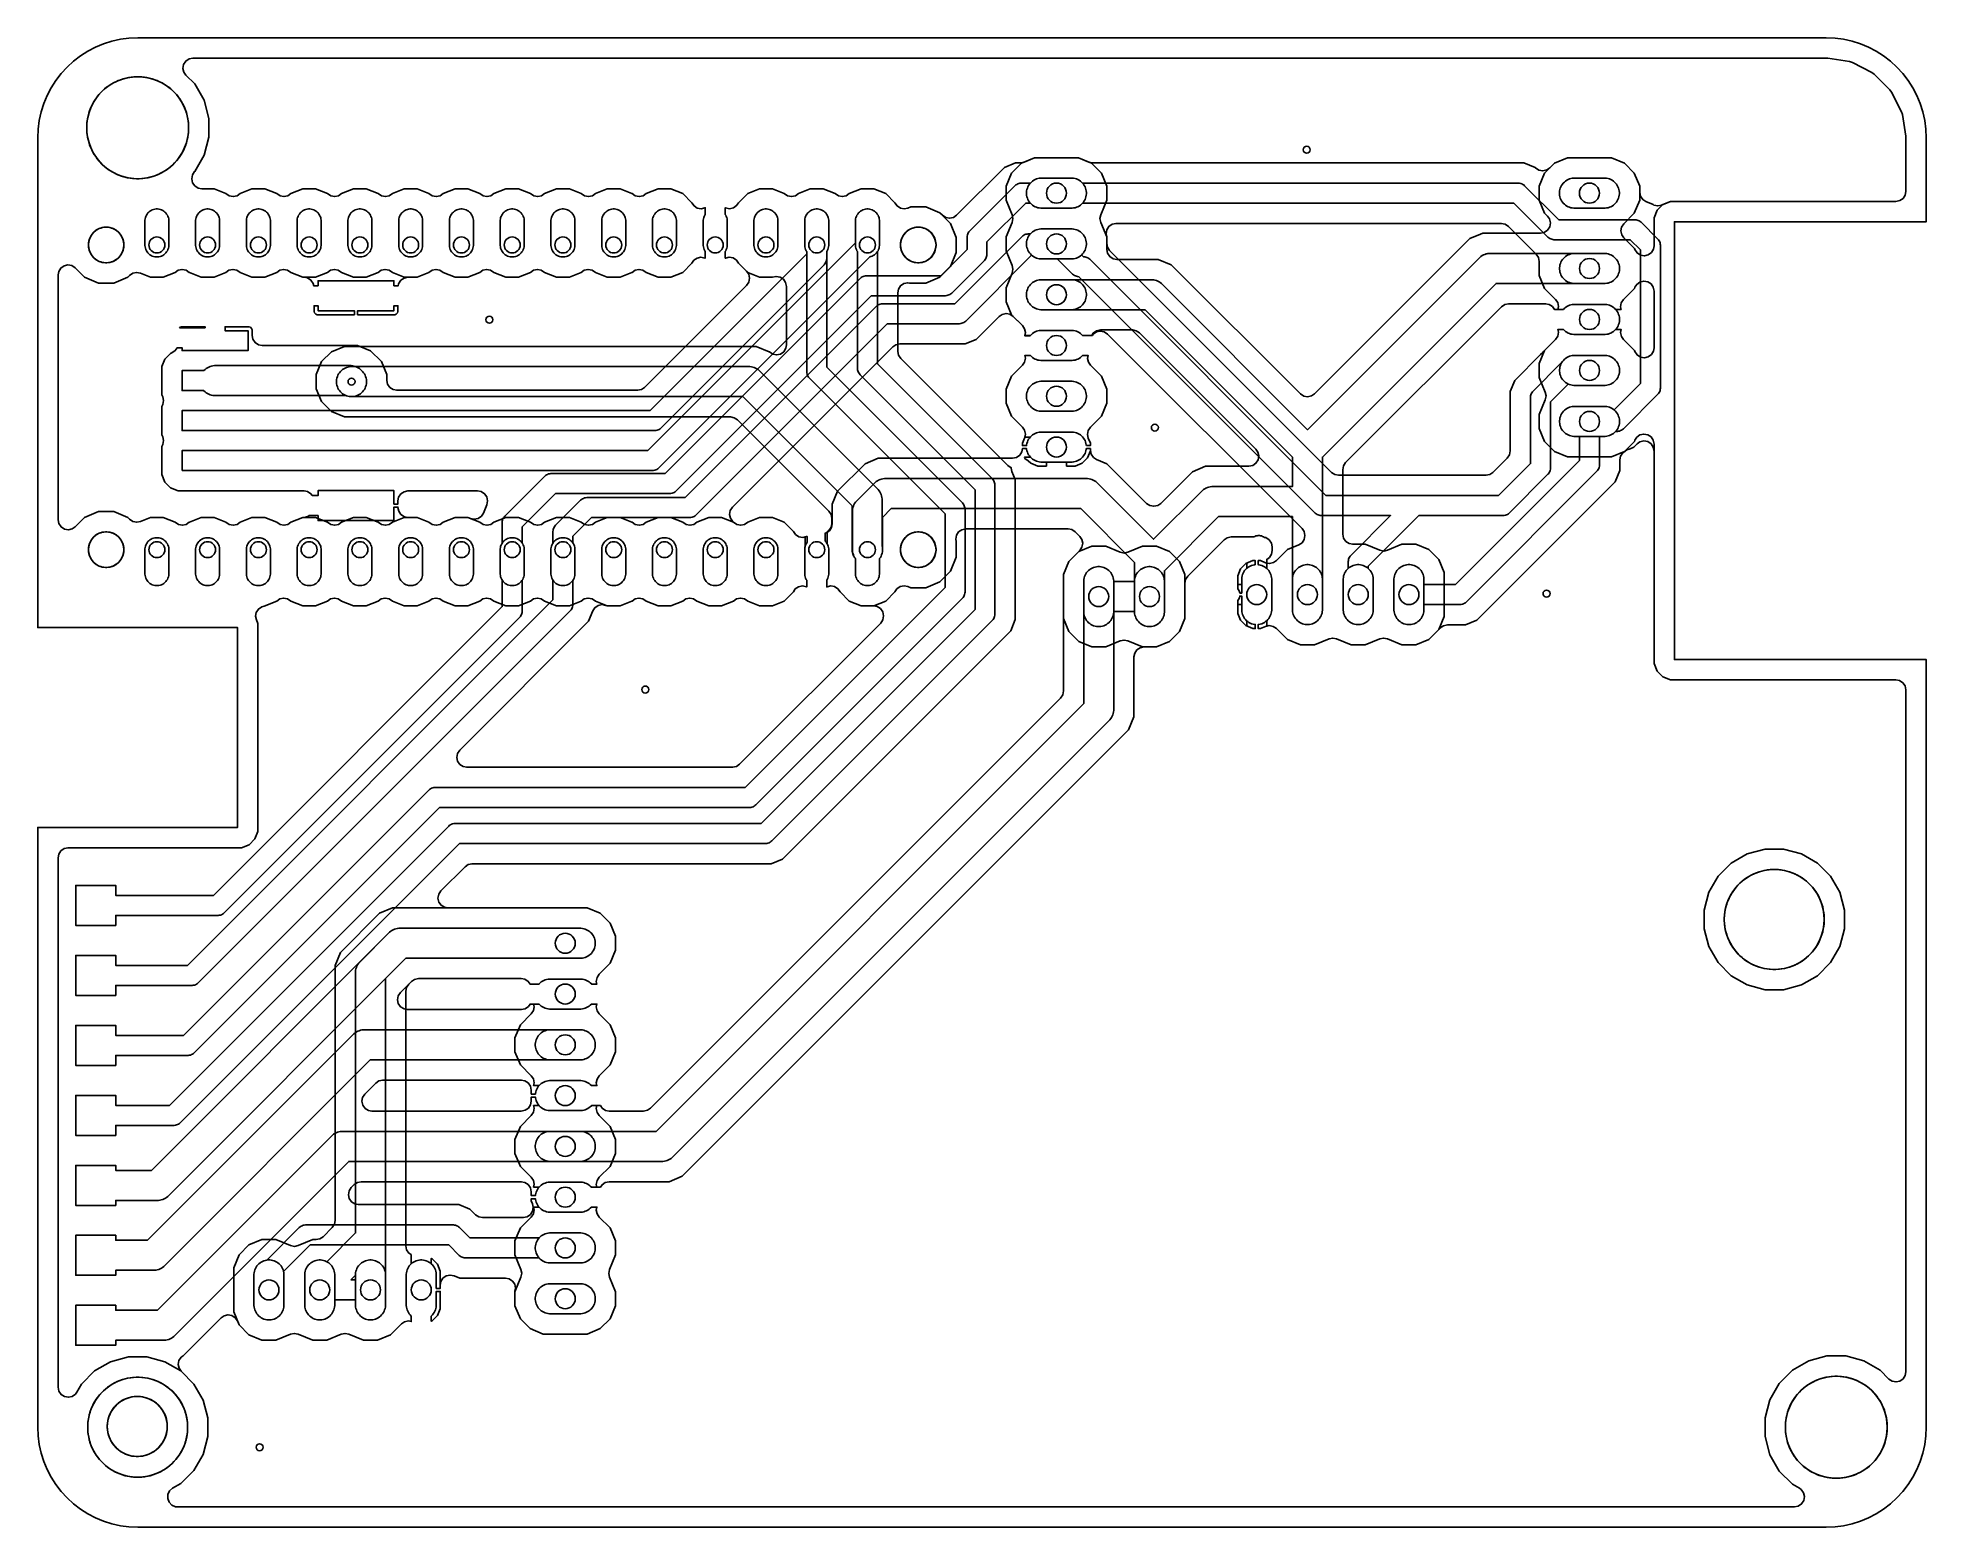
# Model space of a CAD drawing. Header units: millimetres. Extents: x 0 to 94.5, y 0 to 74.5.
import ezdxf

# ---------------------------------------------------------------- set-up
doc = ezdxf.new("R2010")
doc.units = ezdxf.units.MM

msp = doc.modelspace()

# ---------------------------------------------------------------- linework, layer by layer
at = {"layer": '16_copper'}
for points in [[(78.506, 65.987), (78.578, 66.002), (78.649, 66.023), (78.717, 66.051), (78.782, 66.086), (78.843, 66.127), (78.9, 66.174), (78.952, 66.226), (78.999, 66.283), (79.04, 66.344), (79.075, 66.409), (79.103, 66.477), (79.124, 66.548), (79.139, 66.62), (79.146, 66.693), (79.146, 66.767), (79.139, 66.84), (79.124, 66.912), (79.103, 66.983), (79.075, 67.051), (79.04, 67.116), (78.999, 67.177), (78.952, 67.234), (78.9, 67.286), (78.843, 67.333), (78.782, 67.374), (78.717, 67.409), (78.649, 67.437), (78.578, 67.458), (78.506, 67.473), (78.433, 67.48), (76.859, 67.48), (76.786, 67.473), (76.714, 67.458), (76.643, 67.437), (76.575, 67.409), (76.51, 67.374), (76.449, 67.333), (76.392, 67.286), (76.34, 67.234), (76.293, 67.177), (76.252, 67.116), (76.217, 67.051), (76.189, 66.983), (76.168, 66.912), (76.153, 66.84), (76.146, 66.767), (76.146, 66.693), (76.153, 66.62), (76.168, 66.548), (76.189, 66.477), (76.217, 66.409), (76.252, 66.344), (76.293, 66.283), (76.34, 66.226), (76.392, 66.174), (76.449, 66.127), (76.51, 66.086), (76.575, 66.051), (76.643, 66.023), (76.714, 66.002), (76.786, 65.987), (76.859, 65.98), (78.433, 65.98)], [(6.061, 63.544), (6.126, 63.559), (6.19, 63.581), (6.251, 63.61), (6.308, 63.646), (6.36, 63.688), (6.408, 63.736), (6.45, 63.789), (6.486, 63.846), (6.515, 63.906), (6.537, 63.97), (6.552, 64.036), (6.56, 64.103), (6.56, 65.37), (6.552, 65.437), (6.537, 65.503), (6.515, 65.566), (6.486, 65.627), (6.45, 65.684), (6.408, 65.737), (6.36, 65.784), (6.308, 65.826), (6.251, 65.862), (6.19, 65.892), (6.126, 65.914), (6.061, 65.929), (5.994, 65.936), (5.926, 65.936), (5.859, 65.929), (5.794, 65.914), (5.73, 65.892), (5.669, 65.862), (5.612, 65.826), (5.56, 65.784), (5.512, 65.737), (5.47, 65.684), (5.434, 65.627), (5.405, 65.566), (5.383, 65.503), (5.368, 65.437), (5.36, 65.37), (5.36, 64.103), (5.368, 64.036), (5.383, 63.97), (5.405, 63.906), (5.434, 63.846), (5.47, 63.789), (5.512, 63.736), (5.56, 63.688), (5.612, 63.646), (5.669, 63.61), (5.73, 63.581), (5.794, 63.559), (5.859, 63.544), (5.926, 63.536), (5.994, 63.536)], [(8.601, 63.544), (8.666, 63.559), (8.73, 63.581), (8.791, 63.61), (8.848, 63.646), (8.9, 63.688), (8.948, 63.736), (8.99, 63.789), (9.026, 63.846), (9.055, 63.906), (9.077, 63.97), (9.092, 64.036), (9.1, 64.103), (9.1, 65.37), (9.092, 65.437), (9.077, 65.503), (9.055, 65.566), (9.026, 65.627), (8.99, 65.684), (8.948, 65.737), (8.9, 65.784), (8.848, 65.826), (8.791, 65.862), (8.73, 65.892), (8.666, 65.914), (8.601, 65.929), (8.534, 65.936), (8.466, 65.936), (8.399, 65.929), (8.334, 65.914), (8.27, 65.892), (8.209, 65.862), (8.152, 65.826), (8.1, 65.784), (8.052, 65.737), (8.01, 65.684), (7.974, 65.627), (7.945, 65.566), (7.923, 65.503), (7.908, 65.437), (7.9, 65.37), (7.9, 64.103), (7.908, 64.036), (7.923, 63.97), (7.945, 63.906), (7.974, 63.846), (8.01, 63.789), (8.052, 63.736), (8.1, 63.688), (8.152, 63.646), (8.209, 63.61), (8.27, 63.581), (8.334, 63.559), (8.399, 63.544), (8.466, 63.536), (8.534, 63.536)], [(11.141, 63.544), (11.206, 63.559), (11.27, 63.581), (11.331, 63.61), (11.388, 63.646), (11.44, 63.688), (11.488, 63.736), (11.53, 63.789), (11.566, 63.846), (11.595, 63.906), (11.617, 63.97), (11.632, 64.036), (11.64, 64.103), (11.64, 65.37), (11.632, 65.437), (11.617, 65.503), (11.595, 65.566), (11.566, 65.627), (11.53, 65.684), (11.488, 65.737), (11.44, 65.784), (11.388, 65.826), (11.331, 65.862), (11.27, 65.892), (11.206, 65.914), (11.141, 65.929), (11.074, 65.936), (11.006, 65.936), (10.939, 65.929), (10.874, 65.914), (10.81, 65.892), (10.749, 65.862), (10.692, 65.826), (10.64, 65.784), (10.592, 65.737), (10.55, 65.684), (10.514, 65.627), (10.485, 65.566), (10.463, 65.503), (10.448, 65.437), (10.44, 65.37), (10.44, 64.103), (10.448, 64.036), (10.463, 63.97), (10.485, 63.906), (10.514, 63.846), (10.55, 63.789), (10.592, 63.736), (10.64, 63.688), (10.692, 63.646), (10.749, 63.61), (10.81, 63.581), (10.874, 63.559), (10.939, 63.544), (11.006, 63.536), (11.074, 63.536)], [(13.681, 63.544), (13.746, 63.559), (13.81, 63.581), (13.871, 63.61), (13.928, 63.646), (13.98, 63.688), (14.028, 63.736), (14.07, 63.789), (14.106, 63.846), (14.135, 63.906), (14.157, 63.97), (14.172, 64.036), (14.18, 64.103), (14.18, 65.37), (14.172, 65.437), (14.157, 65.503), (14.135, 65.566), (14.106, 65.627), (14.07, 65.684), (14.028, 65.737), (13.98, 65.784), (13.928, 65.826), (13.871, 65.862), (13.81, 65.892), (13.746, 65.914), (13.681, 65.929), (13.614, 65.936), (13.546, 65.936), (13.479, 65.929), (13.414, 65.914), (13.35, 65.892), (13.289, 65.862), (13.232, 65.826), (13.18, 65.784), (13.132, 65.737), (13.09, 65.684), (13.054, 65.627), (13.025, 65.566), (13.003, 65.503), (12.988, 65.437), (12.98, 65.37), (12.98, 64.103), (12.988, 64.036), (13.003, 63.97), (13.025, 63.906), (13.054, 63.846), (13.09, 63.789), (13.132, 63.736), (13.18, 63.688), (13.232, 63.646), (13.289, 63.61), (13.35, 63.581), (13.414, 63.559), (13.479, 63.544), (13.546, 63.536), (13.614, 63.536)], [(16.221, 63.544), (16.286, 63.559), (16.35, 63.581), (16.411, 63.61), (16.468, 63.646), (16.52, 63.688), (16.568, 63.736), (16.61, 63.789), (16.646, 63.846), (16.675, 63.906), (16.697, 63.97), (16.712, 64.036), (16.72, 64.103), (16.72, 65.37), (16.712, 65.437), (16.697, 65.503), (16.675, 65.566), (16.646, 65.627), (16.61, 65.684), (16.568, 65.737), (16.52, 65.784), (16.468, 65.826), (16.411, 65.862), (16.35, 65.892), (16.286, 65.914), (16.221, 65.929), (16.154, 65.936), (16.086, 65.936), (16.019, 65.929), (15.954, 65.914), (15.89, 65.892), (15.829, 65.862), (15.772, 65.826), (15.72, 65.784), (15.672, 65.737), (15.63, 65.684), (15.594, 65.627), (15.565, 65.566), (15.543, 65.503), (15.528, 65.437), (15.52, 65.37), (15.52, 64.103), (15.528, 64.036), (15.543, 63.97), (15.565, 63.906), (15.594, 63.846), (15.63, 63.789), (15.672, 63.736), (15.72, 63.688), (15.772, 63.646), (15.829, 63.61), (15.89, 63.581), (15.954, 63.559), (16.019, 63.544), (16.086, 63.536), (16.154, 63.536)], [(18.761, 63.544), (18.826, 63.559), (18.89, 63.581), (18.951, 63.61), (19.008, 63.646), (19.06, 63.688), (19.108, 63.736), (19.15, 63.789), (19.186, 63.846), (19.215, 63.906), (19.237, 63.97), (19.252, 64.036), (19.26, 64.103), (19.26, 65.37), (19.252, 65.437), (19.237, 65.503), (19.215, 65.566), (19.186, 65.627), (19.15, 65.684), (19.108, 65.737), (19.06, 65.784), (19.008, 65.826), (18.951, 65.862), (18.89, 65.892), (18.826, 65.914), (18.761, 65.929), (18.694, 65.936), (18.626, 65.936), (18.559, 65.929), (18.494, 65.914), (18.43, 65.892), (18.369, 65.862), (18.312, 65.826), (18.26, 65.784), (18.212, 65.737), (18.17, 65.684), (18.134, 65.627), (18.105, 65.566), (18.083, 65.503), (18.068, 65.437), (18.06, 65.37), (18.06, 64.103), (18.068, 64.036), (18.083, 63.97), (18.105, 63.906), (18.134, 63.846), (18.17, 63.789), (18.212, 63.736), (18.26, 63.688), (18.312, 63.646), (18.369, 63.61), (18.43, 63.581), (18.494, 63.559), (18.559, 63.544), (18.626, 63.536), (18.694, 63.536)], [(21.301, 63.544), (21.366, 63.559), (21.43, 63.581), (21.491, 63.61), (21.548, 63.646), (21.6, 63.688), (21.648, 63.736), (21.69, 63.789), (21.726, 63.846), (21.755, 63.906), (21.777, 63.97), (21.792, 64.036), (21.8, 64.103), (21.8, 65.37), (21.792, 65.437), (21.777, 65.503), (21.755, 65.566), (21.726, 65.627), (21.69, 65.684), (21.648, 65.737), (21.6, 65.784), (21.548, 65.826), (21.491, 65.862), (21.43, 65.892), (21.366, 65.914), (21.301, 65.929), (21.234, 65.936), (21.166, 65.936), (21.099, 65.929), (21.034, 65.914), (20.97, 65.892), (20.909, 65.862), (20.852, 65.826), (20.8, 65.784), (20.752, 65.737), (20.71, 65.684), (20.674, 65.627), (20.645, 65.566), (20.623, 65.503), (20.608, 65.437), (20.6, 65.37), (20.6, 64.103), (20.608, 64.036), (20.623, 63.97), (20.645, 63.906), (20.674, 63.846), (20.71, 63.789), (20.752, 63.736), (20.8, 63.688), (20.852, 63.646), (20.909, 63.61), (20.97, 63.581), (21.034, 63.559), (21.099, 63.544), (21.166, 63.536), (21.234, 63.536)], [(23.841, 63.544), (23.906, 63.559), (23.97, 63.581), (24.031, 63.61), (24.088, 63.646), (24.14, 63.688), (24.188, 63.736), (24.23, 63.789), (24.266, 63.846), (24.295, 63.906), (24.317, 63.97), (24.332, 64.036), (24.34, 64.103), (24.34, 65.37), (24.332, 65.437), (24.317, 65.503), (24.295, 65.566), (24.266, 65.627), (24.23, 65.684), (24.188, 65.737), (24.14, 65.784), (24.088, 65.826), (24.031, 65.862), (23.97, 65.892), (23.906, 65.914), (23.841, 65.929), (23.774, 65.936), (23.706, 65.936), (23.639, 65.929), (23.574, 65.914), (23.51, 65.892), (23.449, 65.862), (23.392, 65.826), (23.34, 65.784), (23.292, 65.737), (23.25, 65.684), (23.214, 65.627), (23.185, 65.566), (23.163, 65.503), (23.148, 65.437), (23.14, 65.37), (23.14, 64.103), (23.148, 64.036), (23.163, 63.97), (23.185, 63.906), (23.214, 63.846), (23.25, 63.789), (23.292, 63.736), (23.34, 63.688), (23.392, 63.646), (23.449, 63.61), (23.51, 63.581), (23.574, 63.559), (23.639, 63.544), (23.706, 63.536), (23.774, 63.536)], [(26.381, 63.544), (26.446, 63.559), (26.51, 63.581), (26.571, 63.61), (26.628, 63.646), (26.68, 63.688), (26.728, 63.736), (26.77, 63.789), (26.806, 63.846), (26.835, 63.906), (26.857, 63.97), (26.872, 64.036), (26.88, 64.103), (26.88, 65.37), (26.872, 65.437), (26.857, 65.503), (26.835, 65.566), (26.806, 65.627), (26.77, 65.684), (26.728, 65.737), (26.68, 65.784), (26.628, 65.826), (26.571, 65.862), (26.51, 65.892), (26.446, 65.914), (26.381, 65.929), (26.314, 65.936), (26.246, 65.936), (26.179, 65.929), (26.114, 65.914), (26.05, 65.892), (25.989, 65.862), (25.932, 65.826), (25.88, 65.784), (25.832, 65.737), (25.79, 65.684), (25.754, 65.627), (25.725, 65.566), (25.703, 65.503), (25.688, 65.437), (25.68, 65.37), (25.68, 64.103), (25.688, 64.036), (25.703, 63.97), (25.725, 63.906), (25.754, 63.846), (25.79, 63.789), (25.832, 63.736), (25.88, 63.688), (25.932, 63.646), (25.989, 63.61), (26.05, 63.581), (26.114, 63.559), (26.179, 63.544), (26.246, 63.536), (26.314, 63.536)], [(28.921, 63.544), (28.986, 63.559), (29.05, 63.581), (29.111, 63.61), (29.168, 63.646), (29.22, 63.688), (29.268, 63.736), (29.31, 63.789), (29.346, 63.846), (29.375, 63.906), (29.397, 63.97), (29.412, 64.036), (29.42, 64.103), (29.42, 65.37), (29.412, 65.437), (29.397, 65.503), (29.375, 65.566), (29.346, 65.627), (29.31, 65.684), (29.268, 65.737), (29.22, 65.784), (29.168, 65.826), (29.111, 65.862), (29.05, 65.892), (28.986, 65.914), (28.921, 65.929), (28.854, 65.936), (28.786, 65.936), (28.719, 65.929), (28.654, 65.914), (28.59, 65.892), (28.529, 65.862), (28.472, 65.826), (28.42, 65.784), (28.372, 65.737), (28.33, 65.684), (28.294, 65.627), (28.265, 65.566), (28.243, 65.503), (28.228, 65.437), (28.22, 65.37), (28.22, 64.103), (28.228, 64.036), (28.243, 63.97), (28.265, 63.906), (28.294, 63.846), (28.33, 63.789), (28.372, 63.736), (28.42, 63.688), (28.472, 63.646), (28.529, 63.61), (28.59, 63.581), (28.654, 63.559), (28.719, 63.544), (28.786, 63.536), (28.854, 63.536)], [(31.461, 63.544), (31.526, 63.559), (31.59, 63.581), (31.651, 63.61), (31.708, 63.646), (31.76, 63.688), (31.808, 63.736), (31.85, 63.789), (31.886, 63.846), (31.915, 63.906), (31.937, 63.97), (31.952, 64.036), (31.96, 64.103), (31.96, 65.37), (31.952, 65.437), (31.937, 65.503), (31.915, 65.566), (31.886, 65.627), (31.85, 65.684), (31.808, 65.737), (31.76, 65.784), (31.708, 65.826), (31.651, 65.862), (31.59, 65.892), (31.526, 65.914), (31.461, 65.929), (31.394, 65.936), (31.326, 65.936), (31.259, 65.929), (31.194, 65.914), (31.13, 65.892), (31.069, 65.862), (31.012, 65.826), (30.96, 65.784), (30.912, 65.737), (30.87, 65.684), (30.834, 65.627), (30.805, 65.566), (30.783, 65.503), (30.768, 65.437), (30.76, 65.37), (30.76, 64.103), (30.768, 64.036), (30.783, 63.97), (30.805, 63.906), (30.834, 63.846), (30.87, 63.789), (30.912, 63.736), (30.96, 63.688), (31.012, 63.646), (31.069, 63.61), (31.13, 63.581), (31.194, 63.559), (31.259, 63.544), (31.326, 63.536), (31.394, 63.536)], [(36.541, 63.544), (36.606, 63.559), (36.67, 63.581), (36.731, 63.61), (36.788, 63.646), (36.84, 63.688), (36.888, 63.736), (36.93, 63.789), (36.966, 63.846), (36.995, 63.906), (37.017, 63.97), (37.032, 64.036), (37.04, 64.103), (37.04, 65.37), (37.032, 65.437), (37.017, 65.503), (36.995, 65.566), (36.966, 65.627), (36.93, 65.684), (36.888, 65.737), (36.84, 65.784), (36.788, 65.826), (36.731, 65.862), (36.67, 65.892), (36.606, 65.914), (36.541, 65.929), (36.474, 65.936), (36.406, 65.936), (36.339, 65.929), (36.274, 65.914), (36.21, 65.892), (36.149, 65.862), (36.092, 65.826), (36.04, 65.784), (35.992, 65.737), (35.95, 65.684), (35.914, 65.627), (35.885, 65.566), (35.863, 65.503), (35.848, 65.437), (35.84, 65.37), (35.84, 64.103), (35.848, 64.036), (35.863, 63.97), (35.885, 63.906), (35.914, 63.846), (35.95, 63.789), (35.992, 63.736), (36.04, 63.688), (36.092, 63.646), (36.149, 63.61), (36.21, 63.581), (36.274, 63.559), (36.339, 63.544), (36.406, 63.536), (36.474, 63.536)], [(51.836, 55.827), (51.908, 55.842), (51.979, 55.863), (52.047, 55.891), (52.112, 55.926), (52.173, 55.967), (52.23, 56.014), (52.282, 56.066), (52.329, 56.123), (52.37, 56.184), (52.405, 56.249), (52.433, 56.317), (52.454, 56.388), (52.469, 56.46), (52.476, 56.533), (52.476, 56.607), (52.469, 56.68), (52.454, 56.752), (52.433, 56.823), (52.405, 56.891), (52.37, 56.956), (52.329, 57.017), (52.282, 57.074), (52.23, 57.126), (52.173, 57.173), (52.112, 57.214), (52.047, 57.249), (51.979, 57.277), (51.908, 57.298), (51.836, 57.313), (51.763, 57.32), (50.189, 57.32), (50.116, 57.313), (50.044, 57.298), (49.973, 57.277), (49.905, 57.249), (49.84, 57.214), (49.779, 57.173), (49.722, 57.126), (49.67, 57.074), (49.623, 57.017), (49.582, 56.956), (49.547, 56.891), (49.519, 56.823), (49.498, 56.752), (49.483, 56.68), (49.476, 56.607), (49.476, 56.533), (49.483, 56.46), (49.498, 56.388), (49.519, 56.317), (49.547, 56.249), (49.582, 56.184), (49.623, 56.123), (49.67, 56.066), (49.722, 56.014), (49.779, 55.967), (49.84, 55.926), (49.905, 55.891), (49.973, 55.863), (50.044, 55.842), (50.116, 55.827), (50.189, 55.82), (51.763, 55.82)], [(6.061, 47.104), (6.126, 47.119), (6.19, 47.141), (6.251, 47.17), (6.308, 47.206), (6.36, 47.248), (6.408, 47.296), (6.45, 47.349), (6.486, 47.406), (6.515, 47.466), (6.537, 47.53), (6.552, 47.596), (6.56, 47.663), (6.56, 48.93), (6.552, 48.997), (6.537, 49.063), (6.515, 49.126), (6.486, 49.187), (6.45, 49.244), (6.408, 49.297), (6.36, 49.344), (6.308, 49.386), (6.251, 49.422), (6.19, 49.452), (6.126, 49.474), (6.061, 49.489), (5.994, 49.496), (5.926, 49.496), (5.859, 49.489), (5.794, 49.474), (5.73, 49.452), (5.669, 49.422), (5.612, 49.386), (5.56, 49.344), (5.512, 49.297), (5.47, 49.244), (5.434, 49.187), (5.405, 49.126), (5.383, 49.063), (5.368, 48.997), (5.36, 48.93), (5.36, 47.663), (5.368, 47.596), (5.383, 47.53), (5.405, 47.466), (5.434, 47.406), (5.47, 47.349), (5.512, 47.296), (5.56, 47.248), (5.612, 47.206), (5.669, 47.17), (5.73, 47.141), (5.794, 47.119), (5.859, 47.104), (5.926, 47.096), (5.994, 47.096)], [(8.601, 47.104), (8.666, 47.119), (8.73, 47.141), (8.791, 47.17), (8.848, 47.206), (8.9, 47.248), (8.948, 47.296), (8.99, 47.349), (9.026, 47.406), (9.055, 47.466), (9.077, 47.53), (9.092, 47.596), (9.1, 47.663), (9.1, 48.93), (9.092, 48.997), (9.077, 49.063), (9.055, 49.126), (9.026, 49.187), (8.99, 49.244), (8.948, 49.297), (8.9, 49.344), (8.848, 49.386), (8.791, 49.422), (8.73, 49.452), (8.666, 49.474), (8.601, 49.489), (8.534, 49.496), (8.466, 49.496), (8.399, 49.489), (8.334, 49.474), (8.27, 49.452), (8.209, 49.422), (8.152, 49.386), (8.1, 49.344), (8.052, 49.297), (8.01, 49.244), (7.974, 49.187), (7.945, 49.126), (7.923, 49.063), (7.908, 48.997), (7.9, 48.93), (7.9, 47.663), (7.908, 47.596), (7.923, 47.53), (7.945, 47.466), (7.974, 47.406), (8.01, 47.349), (8.052, 47.296), (8.1, 47.248), (8.152, 47.206), (8.209, 47.17), (8.27, 47.141), (8.334, 47.119), (8.399, 47.104), (8.466, 47.096), (8.534, 47.096)], [(11.141, 47.104), (11.206, 47.119), (11.27, 47.141), (11.331, 47.17), (11.388, 47.206), (11.44, 47.248), (11.488, 47.296), (11.53, 47.349), (11.566, 47.406), (11.595, 47.466), (11.617, 47.53), (11.632, 47.596), (11.64, 47.663), (11.64, 48.93), (11.632, 48.997), (11.617, 49.063), (11.595, 49.126), (11.566, 49.187), (11.53, 49.244), (11.488, 49.297), (11.44, 49.344), (11.388, 49.386), (11.331, 49.422), (11.27, 49.452), (11.206, 49.474), (11.141, 49.489), (11.074, 49.496), (11.006, 49.496), (10.939, 49.489), (10.874, 49.474), (10.81, 49.452), (10.749, 49.422), (10.692, 49.386), (10.64, 49.344), (10.592, 49.297), (10.55, 49.244), (10.514, 49.187), (10.485, 49.126), (10.463, 49.063), (10.448, 48.997), (10.44, 48.93), (10.44, 47.663), (10.448, 47.596), (10.463, 47.53), (10.485, 47.466), (10.514, 47.406), (10.55, 47.349), (10.592, 47.296), (10.64, 47.248), (10.692, 47.206), (10.749, 47.17), (10.81, 47.141), (10.874, 47.119), (10.939, 47.104), (11.006, 47.096), (11.074, 47.096)], [(13.681, 47.104), (13.746, 47.119), (13.81, 47.141), (13.871, 47.17), (13.928, 47.206), (13.98, 47.248), (14.028, 47.296), (14.07, 47.349), (14.106, 47.406), (14.135, 47.466), (14.157, 47.53), (14.172, 47.596), (14.18, 47.663), (14.18, 48.93), (14.172, 48.997), (14.157, 49.063), (14.135, 49.126), (14.106, 49.187), (14.07, 49.244), (14.028, 49.297), (13.98, 49.344), (13.928, 49.386), (13.871, 49.422), (13.81, 49.452), (13.746, 49.474), (13.681, 49.489), (13.614, 49.496), (13.546, 49.496), (13.479, 49.489), (13.414, 49.474), (13.35, 49.452), (13.289, 49.422), (13.232, 49.386), (13.18, 49.344), (13.132, 49.297), (13.09, 49.244), (13.054, 49.187), (13.025, 49.126), (13.003, 49.063), (12.988, 48.997), (12.98, 48.93), (12.98, 47.663), (12.988, 47.596), (13.003, 47.53), (13.025, 47.466), (13.054, 47.406), (13.09, 47.349), (13.132, 47.296), (13.18, 47.248), (13.232, 47.206), (13.289, 47.17), (13.35, 47.141), (13.414, 47.119), (13.479, 47.104), (13.546, 47.096), (13.614, 47.096)], [(16.221, 47.104), (16.286, 47.119), (16.35, 47.141), (16.411, 47.17), (16.468, 47.206), (16.52, 47.248), (16.568, 47.296), (16.61, 47.349), (16.646, 47.406), (16.675, 47.466), (16.697, 47.53), (16.712, 47.596), (16.72, 47.663), (16.72, 48.93), (16.712, 48.997), (16.697, 49.063), (16.675, 49.126), (16.646, 49.187), (16.61, 49.244), (16.568, 49.297), (16.52, 49.344), (16.468, 49.386), (16.411, 49.422), (16.35, 49.452), (16.286, 49.474), (16.221, 49.489), (16.154, 49.496), (16.086, 49.496), (16.019, 49.489), (15.954, 49.474), (15.89, 49.452), (15.829, 49.422), (15.772, 49.386), (15.72, 49.344), (15.672, 49.297), (15.63, 49.244), (15.594, 49.187), (15.565, 49.126), (15.543, 49.063), (15.528, 48.997), (15.52, 48.93), (15.52, 47.663), (15.528, 47.596), (15.543, 47.53), (15.565, 47.466), (15.594, 47.406), (15.63, 47.349), (15.672, 47.296), (15.72, 47.248), (15.772, 47.206), (15.829, 47.17), (15.89, 47.141), (15.954, 47.119), (16.019, 47.104), (16.086, 47.096), (16.154, 47.096)], [(18.761, 47.104), (18.826, 47.119), (18.89, 47.141), (18.951, 47.17), (19.008, 47.206), (19.06, 47.248), (19.108, 47.296), (19.15, 47.349), (19.186, 47.406), (19.215, 47.466), (19.237, 47.53), (19.252, 47.596), (19.26, 47.663), (19.26, 48.93), (19.252, 48.997), (19.237, 49.063), (19.215, 49.126), (19.186, 49.187), (19.15, 49.244), (19.108, 49.297), (19.06, 49.344), (19.008, 49.386), (18.951, 49.422), (18.89, 49.452), (18.826, 49.474), (18.761, 49.489), (18.694, 49.496), (18.626, 49.496), (18.559, 49.489), (18.494, 49.474), (18.43, 49.452), (18.369, 49.422), (18.312, 49.386), (18.26, 49.344), (18.212, 49.297), (18.17, 49.244), (18.134, 49.187), (18.105, 49.126), (18.083, 49.063), (18.068, 48.997), (18.06, 48.93), (18.06, 47.663), (18.068, 47.596), (18.083, 47.53), (18.105, 47.466), (18.134, 47.406), (18.17, 47.349), (18.212, 47.296), (18.26, 47.248), (18.312, 47.206), (18.369, 47.17), (18.43, 47.141), (18.494, 47.119), (18.559, 47.104), (18.626, 47.096), (18.694, 47.096)], [(21.301, 47.104), (21.366, 47.119), (21.43, 47.141), (21.491, 47.17), (21.548, 47.206), (21.6, 47.248), (21.648, 47.296), (21.69, 47.349), (21.726, 47.406), (21.755, 47.466), (21.777, 47.53), (21.792, 47.596), (21.8, 47.663), (21.8, 48.93), (21.792, 48.997), (21.777, 49.063), (21.755, 49.126), (21.726, 49.187), (21.69, 49.244), (21.648, 49.297), (21.6, 49.344), (21.548, 49.386), (21.491, 49.422), (21.43, 49.452), (21.366, 49.474), (21.301, 49.489), (21.234, 49.496), (21.166, 49.496), (21.099, 49.489), (21.034, 49.474), (20.97, 49.452), (20.909, 49.422), (20.852, 49.386), (20.8, 49.344), (20.752, 49.297), (20.71, 49.244), (20.674, 49.187), (20.645, 49.126), (20.623, 49.063), (20.608, 48.997), (20.6, 48.93), (20.6, 47.663), (20.608, 47.596), (20.623, 47.53), (20.645, 47.466), (20.674, 47.406), (20.71, 47.349), (20.752, 47.296), (20.8, 47.248), (20.852, 47.206), (20.909, 47.17), (20.97, 47.141), (21.034, 47.119), (21.099, 47.104), (21.166, 47.096), (21.234, 47.096)], [(28.921, 47.104), (28.986, 47.119), (29.05, 47.141), (29.111, 47.17), (29.168, 47.206), (29.22, 47.248), (29.268, 47.296), (29.31, 47.349), (29.346, 47.406), (29.375, 47.466), (29.397, 47.53), (29.412, 47.596), (29.42, 47.663), (29.42, 48.93), (29.412, 48.997), (29.397, 49.063), (29.375, 49.126), (29.346, 49.187), (29.31, 49.244), (29.268, 49.297), (29.22, 49.344), (29.168, 49.386), (29.111, 49.422), (29.05, 49.452), (28.986, 49.474), (28.921, 49.489), (28.854, 49.496), (28.786, 49.496), (28.719, 49.489), (28.654, 49.474), (28.59, 49.452), (28.529, 49.422), (28.472, 49.386), (28.42, 49.344), (28.372, 49.297), (28.33, 49.244), (28.294, 49.187), (28.265, 49.126), (28.243, 49.063), (28.228, 48.997), (28.22, 48.93), (28.22, 47.663), (28.228, 47.596), (28.243, 47.53), (28.265, 47.466), (28.294, 47.406), (28.33, 47.349), (28.372, 47.296), (28.42, 47.248), (28.472, 47.206), (28.529, 47.17), (28.59, 47.141), (28.654, 47.119), (28.719, 47.104), (28.786, 47.096), (28.854, 47.096)], [(31.461, 47.104), (31.526, 47.119), (31.59, 47.141), (31.651, 47.17), (31.708, 47.206), (31.76, 47.248), (31.808, 47.296), (31.85, 47.349), (31.886, 47.406), (31.915, 47.466), (31.937, 47.53), (31.952, 47.596), (31.96, 47.663), (31.96, 48.93), (31.952, 48.997), (31.937, 49.063), (31.915, 49.126), (31.886, 49.187), (31.85, 49.244), (31.808, 49.297), (31.76, 49.344), (31.708, 49.386), (31.651, 49.422), (31.59, 49.452), (31.526, 49.474), (31.461, 49.489), (31.394, 49.496), (31.326, 49.496), (31.259, 49.489), (31.194, 49.474), (31.13, 49.452), (31.069, 49.422), (31.012, 49.386), (30.96, 49.344), (30.912, 49.297), (30.87, 49.244), (30.834, 49.187), (30.805, 49.126), (30.783, 49.063), (30.768, 48.997), (30.76, 48.93), (30.76, 47.663), (30.768, 47.596), (30.783, 47.53), (30.805, 47.466), (30.834, 47.406), (30.87, 47.349), (30.912, 47.296), (30.96, 47.248), (31.012, 47.206), (31.069, 47.17), (31.13, 47.141), (31.194, 47.119), (31.259, 47.104), (31.326, 47.096), (31.394, 47.096)], [(36.541, 47.104), (36.606, 47.119), (36.67, 47.141), (36.731, 47.17), (36.788, 47.206), (36.84, 47.248), (36.888, 47.296), (36.93, 47.349), (36.966, 47.406), (36.995, 47.466), (37.017, 47.53), (37.032, 47.596), (37.04, 47.663), (37.04, 48.93), (37.032, 48.997), (37.017, 49.063), (36.995, 49.126), (36.966, 49.187), (36.93, 49.244), (36.888, 49.297), (36.84, 49.344), (36.788, 49.386), (36.731, 49.422), (36.67, 49.452), (36.606, 49.474), (36.541, 49.489), (36.474, 49.496), (36.406, 49.496), (36.339, 49.489), (36.274, 49.474), (36.21, 49.452), (36.149, 49.422), (36.092, 49.386), (36.04, 49.344), (35.992, 49.297), (35.95, 49.244), (35.914, 49.187), (35.885, 49.126), (35.863, 49.063), (35.848, 48.997), (35.84, 48.93), (35.84, 47.663), (35.848, 47.596), (35.863, 47.53), (35.885, 47.466), (35.914, 47.406), (35.95, 47.349), (35.992, 47.296), (36.04, 47.248), (36.092, 47.206), (36.149, 47.17), (36.21, 47.141), (36.274, 47.119), (36.339, 47.104), (36.406, 47.096), (36.474, 47.096)], [(27.255, 10.686), (27.328, 10.7), (27.398, 10.722), (27.466, 10.75), (27.531, 10.785), (27.592, 10.826), (27.649, 10.872), (27.702, 10.924), (27.748, 10.981), (27.789, 11.043), (27.824, 11.108), (27.852, 11.176), (27.874, 11.246), (27.888, 11.319), (27.895, 11.392), (27.895, 11.466), (27.888, 11.539), (27.874, 11.611), (27.852, 11.682), (27.824, 11.75), (27.789, 11.815), (27.748, 11.876), (27.702, 11.933), (27.649, 11.985), (27.592, 12.032), (27.531, 12.073), (27.466, 12.108), (27.398, 12.136), (27.328, 12.157), (27.255, 12.172), (27.182, 12.179), (25.608, 12.179), (25.535, 12.172), (25.463, 12.157), (25.392, 12.136), (25.324, 12.108), (25.259, 12.073), (25.198, 12.032), (25.141, 11.985), (25.089, 11.933), (25.042, 11.876), (25.001, 11.815), (24.966, 11.75), (24.938, 11.682), (24.917, 11.611), (24.902, 11.539), (24.895, 11.466), (24.895, 11.392), (24.902, 11.319), (24.917, 11.246), (24.938, 11.176), (24.966, 11.108), (25.001, 11.043), (25.042, 10.981), (25.089, 10.924), (25.141, 10.872), (25.198, 10.826), (25.259, 10.785), (25.324, 10.75), (25.392, 10.722), (25.463, 10.7), (25.535, 10.686), (25.608, 10.679), (27.182, 10.679)]]:
    msp.add_lwpolyline(points, close=True, dxfattribs=at)
at = {"layer": '16_copper_5V'}
for points in [[(59.091, 50.55), (62.786, 50.55), (62.786, 45.863), (62.793, 45.79), (62.808, 45.718), (62.829, 45.647), (62.857, 45.579), (62.892, 45.514), (62.933, 45.453), (62.98, 45.396), (63.032, 45.344), (63.089, 45.297), (63.15, 45.256), (63.215, 45.221), (63.283, 45.193), (63.354, 45.172), (63.426, 45.157), (63.499, 45.15), (63.573, 45.15), (63.646, 45.157), (63.718, 45.172), (63.789, 45.193), (63.857, 45.221), (63.922, 45.256), (63.983, 45.297), (64.04, 45.344), (64.092, 45.396), (64.139, 45.453), (64.18, 45.514), (64.215, 45.579), (64.243, 45.647), (64.264, 45.718), (64.279, 45.79), (64.286, 45.863), (64.286, 53.525), (72.972, 62.211), (76.863, 62.211), (76.863, 62.211), (78.437, 62.211), (78.51, 62.219), (78.582, 62.233), (78.653, 62.254), (78.721, 62.282), (78.786, 62.317), (78.847, 62.358), (78.904, 62.405), (78.956, 62.457), (79.003, 62.514), (79.044, 62.575), (79.079, 62.64), (79.107, 62.708), (79.128, 62.779), (79.143, 62.851), (79.15, 62.924), (79.15, 62.998), (79.143, 63.071), (79.128, 63.144), (79.107, 63.214), (79.079, 63.282), (79.044, 63.347), (79.003, 63.409), (78.956, 63.466), (78.904, 63.518), (78.847, 63.564), (78.786, 63.605), (78.721, 63.64), (78.653, 63.668), (78.582, 63.69), (78.51, 63.704), (78.437, 63.711), (77.687, 63.711), (72.698, 63.711), (72.624, 63.711), (72.551, 63.704), (72.533, 63.701), (72.479, 63.69), (72.408, 63.668), (72.34, 63.64), (72.275, 63.605), (72.214, 63.564), (72.157, 63.518), (63.536, 54.897), (56.226, 62.206), (56.169, 62.253), (56.108, 62.294), (56.043, 62.329), (55.975, 62.357), (55.904, 62.378), (55.832, 62.393), (55.759, 62.4), (50.189, 62.4), (50.116, 62.393), (50.044, 62.378), (49.973, 62.357), (49.905, 62.329), (49.84, 62.294), (49.779, 62.253), (49.722, 62.206), (49.67, 62.154), (49.623, 62.097), (49.582, 62.036), (49.547, 61.971), (49.519, 61.903), (49.498, 61.832), (49.483, 61.76), (49.476, 61.687), (49.476, 61.613), (49.483, 61.54), (49.498, 61.468), (49.519, 61.397), (49.547, 61.329), (49.582, 61.264), (49.623, 61.203), (49.67, 61.146), (49.722, 61.094), (49.779, 61.047), (49.84, 61.006), (49.905, 60.971), (49.973, 60.943), (50.044, 60.922), (50.116, 60.907), (50.189, 60.9), (55.411, 60.9), (62.786, 53.525), (62.786, 52.05), (58.743, 52.05), (58.67, 52.043), (58.598, 52.028), (58.527, 52.007), (58.459, 51.979), (58.394, 51.944), (58.333, 51.903), (58.276, 51.856), (55.84, 49.421), (53.004, 52.256), (52.947, 52.303), (52.886, 52.344), (52.821, 52.379), (52.753, 52.407), (52.682, 52.428), (52.61, 52.443), (52.537, 52.45), (42.363, 52.45), (42.29, 52.443), (42.218, 52.428), (42.147, 52.407), (42.079, 52.379), (42.014, 52.344), (41.953, 52.303), (41.896, 52.256), (40.964, 51.324), (40.917, 51.267), (40.876, 51.206), (40.841, 51.141), (40.813, 51.073), (40.792, 51.002), (40.777, 50.93), (40.77, 50.857), (40.77, 48.859), (40.777, 48.786), (40.792, 48.714), (40.813, 48.643), (40.841, 48.575), (40.876, 48.51), (40.917, 48.449), (40.92, 48.445), (40.92, 47.663), (40.928, 47.596), (40.943, 47.53), (40.965, 47.466), (40.994, 47.406), (41.03, 47.349), (41.072, 47.296), (41.12, 47.248), (41.172, 47.206), (41.229, 47.17), (41.29, 47.141), (41.354, 47.119), (41.419, 47.104), (41.486, 47.096), (41.554, 47.096), (41.621, 47.104), (41.686, 47.119), (41.75, 47.141), (41.811, 47.17), (41.868, 47.206), (41.92, 47.248), (41.968, 47.296), (42.01, 47.349), (42.046, 47.406), (42.075, 47.466), (42.097, 47.53), (42.112, 47.596), (42.12, 47.663), (42.12, 48.445), (42.123, 48.449), (42.164, 48.51), (42.199, 48.575), (42.227, 48.643), (42.248, 48.714), (42.263, 48.786), (42.27, 48.859), (42.27, 50.509), (42.711, 50.95), (52.189, 50.95), (54.88, 48.259), (54.88, 45.763), (54.887, 45.69), (54.902, 45.618), (54.923, 45.547), (54.951, 45.479), (54.986, 45.414), (55.027, 45.353), (55.074, 45.296), (55.126, 45.244), (55.183, 45.197), (55.244, 45.156), (55.309, 45.121), (55.377, 45.093), (55.448, 45.072), (55.52, 45.057), (55.593, 45.05), (55.667, 45.05), (55.74, 45.057), (55.812, 45.072), (55.883, 45.093), (55.951, 45.121), (56.016, 45.156), (56.077, 45.197), (56.134, 45.244), (56.186, 45.296), (56.233, 45.353), (56.274, 45.414), (56.309, 45.479), (56.337, 45.547), (56.358, 45.618), (56.373, 45.69), (56.38, 45.763), (56.38, 47.839)], [(16.097, 57.953), (16.036, 57.994), (15.971, 58.029), (15.903, 58.057), (15.832, 58.078), (15.76, 58.093), (15.687, 58.1), (8.837, 58.1), (8.764, 58.093), (8.692, 58.078), (8.621, 58.057), (8.553, 58.029), (8.488, 57.994), (8.427, 57.953), (8.37, 57.906), (8.318, 57.854), (8.314, 57.85), (7.224, 57.85), (7.224, 56.85), (8.314, 56.85), (8.318, 56.846), (8.37, 56.794), (8.427, 56.747), (8.488, 56.706), (8.553, 56.671), (8.621, 56.643), (8.692, 56.622), (8.764, 56.607), (8.837, 56.6), (15.43, 56.6), (15.447, 56.593), (15.518, 56.572), (15.59, 56.557), (15.663, 56.55), (15.737, 56.55), (15.81, 56.557), (15.882, 56.572), (15.953, 56.593), (16.021, 56.621), (16.086, 56.656), (16.147, 56.697), (16.204, 56.744), (16.256, 56.796), (16.303, 56.853), (16.344, 56.914), (16.379, 56.979), (16.407, 57.047), (16.428, 57.118), (16.443, 57.19), (16.45, 57.263), (16.45, 57.337), (16.443, 57.41), (16.428, 57.482), (16.407, 57.553), (16.379, 57.621), (16.344, 57.686), (16.303, 57.747), (16.256, 57.804), (16.154, 57.906)], [(53.693, 40.443), (53.734, 40.504), (53.769, 40.569), (53.797, 40.637), (53.818, 40.708), (53.833, 40.78), (53.84, 40.853), (53.84, 47.337), (53.833, 47.41), (53.818, 47.482), (53.797, 47.553), (53.769, 47.621), (53.734, 47.686), (53.693, 47.747), (53.646, 47.804), (53.594, 47.856), (53.537, 47.903), (53.476, 47.944), (53.411, 47.979), (53.343, 48.007), (53.272, 48.028), (53.2, 48.043), (53.127, 48.05), (53.053, 48.05), (52.98, 48.043), (52.908, 48.028), (52.837, 48.007), (52.769, 47.979), (52.704, 47.944), (52.643, 47.903), (52.586, 47.856), (52.534, 47.804), (52.487, 47.747), (52.446, 47.686), (52.411, 47.621), (52.383, 47.553), (52.362, 47.482), (52.347, 47.41), (52.34, 47.337), (52.34, 41.201), (30.938, 19.799), (25.608, 19.799), (25.535, 19.792), (25.463, 19.777), (25.392, 19.756), (25.324, 19.728), (25.259, 19.693), (25.198, 19.652), (25.141, 19.605), (25.089, 19.553), (25.042, 19.496), (25.001, 19.435), (24.966, 19.37), (24.938, 19.302), (24.917, 19.231), (24.902, 19.159), (24.895, 19.086), (24.895, 19.012), (24.902, 18.939), (24.917, 18.866), (24.938, 18.796), (24.966, 18.728), (25.001, 18.663), (25.042, 18.601), (25.089, 18.544), (25.141, 18.492), (25.198, 18.446), (25.259, 18.405), (25.324, 18.37), (25.392, 18.342), (25.463, 18.32), (25.535, 18.306), (25.608, 18.299), (31.286, 18.299), (31.359, 18.306), (31.431, 18.32), (31.502, 18.342), (31.57, 18.37), (31.635, 18.405), (31.696, 18.446), (31.753, 18.492), (53.646, 40.386)]]:
    msp.add_lwpolyline(points, close=True, dxfattribs=at)
at = {"layer": '16_copper_BAT'}
msp.add_lwpolyline([(27.255, 23.386), (27.328, 23.4), (27.398, 23.422), (27.466, 23.45), (27.531, 23.485), (27.592, 23.526), (27.649, 23.572), (27.702, 23.624), (27.748, 23.681), (27.789, 23.743), (27.824, 23.808), (27.852, 23.876), (27.874, 23.946), (27.888, 24.019), (27.895, 24.092), (27.895, 24.166), (27.888, 24.239), (27.874, 24.311), (27.852, 24.382), (27.824, 24.45), (27.789, 24.515), (27.748, 24.576), (27.702, 24.633), (27.649, 24.685), (27.592, 24.732), (27.531, 24.773), (27.466, 24.808), (27.398, 24.836), (27.328, 24.857), (27.255, 24.872), (27.182, 24.879), (25.608, 24.879), (25.535, 24.872), (25.463, 24.857), (25.392, 24.836), (25.324, 24.808), (25.259, 24.773), (25.198, 24.732), (25.141, 24.685), (25.089, 24.633), (25.042, 24.576), (25.001, 24.515), (24.966, 24.45), (24.938, 24.382), (24.917, 24.311), (24.902, 24.239), (24.895, 24.166), (24.895, 24.092), (24.902, 24.019), (24.917, 23.946), (24.938, 23.876), (24.966, 23.808), (25.001, 23.743), (25.042, 23.681), (25.089, 23.624), (25.141, 23.572), (25.198, 23.526), (25.259, 23.485), (25.324, 23.45), (25.392, 23.422), (25.463, 23.4), (25.535, 23.386), (25.608, 23.379), (27.182, 23.379)], close=True, dxfattribs=at)
at = {"layer": '16_copper_EN'}
for points in [[(27.255, 13.226), (27.328, 13.24), (27.398, 13.262), (27.466, 13.29), (27.531, 13.325), (27.592, 13.366), (27.649, 13.412), (27.702, 13.464), (27.748, 13.521), (27.789, 13.583), (27.824, 13.648), (27.852, 13.716), (27.874, 13.786), (27.888, 13.859), (27.895, 13.932), (27.895, 14.006), (27.888, 14.079), (27.874, 14.151), (27.852, 14.222), (27.824, 14.29), (27.789, 14.355), (27.748, 14.416), (27.702, 14.473), (27.649, 14.525), (27.592, 14.572), (27.531, 14.613), (27.466, 14.648), (27.398, 14.676), (27.328, 14.697), (27.255, 14.712), (27.182, 14.719), (25.608, 14.719), (25.535, 14.712), (25.463, 14.697), (25.392, 14.676), (25.324, 14.648), (25.259, 14.613), (25.198, 14.572), (25.141, 14.525), (25.089, 14.473), (25.042, 14.416), (25.001, 14.355), (24.966, 14.29), (24.938, 14.222), (24.917, 14.151), (24.902, 14.079), (24.895, 14.006), (24.895, 13.932), (24.902, 13.859), (24.917, 13.786), (24.938, 13.716), (24.966, 13.648), (25.001, 13.583), (25.042, 13.521), (25.089, 13.464), (25.141, 13.412), (25.198, 13.366), (25.259, 13.325), (25.324, 13.29), (25.392, 13.262), (25.463, 13.24), (25.535, 13.226), (25.608, 13.219), (27.182, 13.219)], [(11.68, 10.377), (11.752, 10.392), (11.823, 10.413), (11.891, 10.441), (11.956, 10.476), (12.017, 10.517), (12.074, 10.564), (12.126, 10.616), (12.173, 10.673), (12.214, 10.734), (12.249, 10.799), (12.277, 10.867), (12.298, 10.938), (12.313, 11.01), (12.32, 11.083), (12.32, 12.657), (12.313, 12.73), (12.298, 12.802), (12.277, 12.873), (12.249, 12.941), (12.214, 13.006), (12.173, 13.067), (12.126, 13.124), (12.074, 13.176), (12.017, 13.223), (11.956, 13.264), (11.891, 13.299), (11.823, 13.327), (11.752, 13.348), (11.68, 13.363), (11.607, 13.37), (11.533, 13.37), (11.46, 13.363), (11.388, 13.348), (11.317, 13.327), (11.249, 13.299), (11.184, 13.264), (11.123, 13.223), (11.066, 13.176), (11.014, 13.124), (10.967, 13.067), (10.926, 13.006), (10.891, 12.941), (10.863, 12.873), (10.842, 12.802), (10.827, 12.73), (10.82, 12.657), (10.82, 11.083), (10.827, 11.01), (10.842, 10.938), (10.863, 10.867), (10.891, 10.799), (10.926, 10.734), (10.967, 10.673), (11.014, 10.616), (11.066, 10.564), (11.123, 10.517), (11.184, 10.476), (11.249, 10.441), (11.317, 10.413), (11.388, 10.392), (11.46, 10.377), (11.533, 10.37), (11.607, 10.37)]]:
    msp.add_lwpolyline(points, close=True, dxfattribs=at)
at = {"layer": '16_copper_GND'}
for points in [[(1.726, 49.94), (1.87, 50.04), (2.341, 50.511), (3.041, 50.801), (3.799, 50.801), (4.499, 50.511), (4.596, 50.414), (4.762, 50.305), (4.957, 50.268), (5.141, 50.306), (5.639, 50.512), (6.281, 50.512), (6.875, 50.266), (6.876, 50.265), (7.042, 50.155), (7.238, 50.119), (7.432, 50.162), (7.584, 50.265), (7.585, 50.266), (8.179, 50.512), (8.821, 50.512), (9.415, 50.266), (9.416, 50.265), (9.582, 50.155), (9.778, 50.119), (9.972, 50.162), (10.124, 50.265), (10.125, 50.266), (10.719, 50.512), (11.361, 50.512), (11.955, 50.266), (11.956, 50.265), (12.122, 50.155), (12.318, 50.119), (12.512, 50.162), (12.664, 50.265), (12.665, 50.266), (13.259, 50.512), (13.324, 50.512), (13.519, 50.552), (13.589, 50.6), (14.024, 50.6), (14.024, 50.35), (17.824, 50.35), (17.824, 51.024), (18.024, 51.024), (18.024, 51.012), (18.064, 50.817), (18.176, 50.653), (18.344, 50.546), (18.524, 50.512), (18.981, 50.512), (19.575, 50.266), (19.576, 50.265), (19.742, 50.155), (19.938, 50.119), (20.132, 50.162), (20.284, 50.265), (20.285, 50.266), (20.879, 50.512), (21.521, 50.512), (21.649, 50.46), (21.844, 50.421), (22.039, 50.463), (22.202, 50.576), (22.302, 50.73), (22.473, 51.143), (22.511, 51.338), (22.47, 51.533), (22.356, 51.696), (22.188, 51.802), (22.011, 51.834), (18.524, 51.834), (18.329, 51.794), (18.165, 51.682), (18.058, 51.514), (18.024, 51.334), (18.024, 51.176), (17.824, 51.176), (17.824, 51.85), (14.024, 51.85), (14.024, 51.6), (13.736, 51.6), (13.672, 51.693), (13.504, 51.8), (13.324, 51.834), (7.022, 51.834), (6.648, 51.989), (6.363, 52.274), (6.208, 52.648), (6.208, 54.052), (6.252, 54.159), (6.29, 54.354), (6.252, 54.541), (6.208, 54.648), (6.208, 56.052), (6.252, 56.159), (6.29, 56.354), (6.252, 56.541), (6.208, 56.648), (6.208, 58.052), (6.363, 58.426), (6.648, 58.711), (6.715, 58.739), (6.88, 58.85), (6.978, 59), (7.224, 59), (7.224, 58.85), (10.524, 58.85), (10.524, 59.85), (9.374, 59.85), (9.374, 60.05), (10.564, 60.05), (10.637, 60.02), (10.694, 59.963), (10.724, 59.89), (10.724, 59.616), (10.764, 59.421), (10.876, 59.257), (11.044, 59.15), (11.224, 59.116), (16.001, 59.116), (16.65, 58.847), (17.197, 58.3), (17.466, 57.651), (17.466, 57.366), (17.506, 57.171), (17.618, 57.007), (17.786, 56.9), (17.966, 56.866), (30.015, 56.866), (30.21, 56.906), (30.369, 57.012), (35.47, 62.114), (35.58, 62.28), (35.616, 62.475), (35.574, 62.67), (35.47, 62.821), (35.065, 63.226), (34.961, 63.38), (34.795, 63.488), (34.599, 63.523), (34.419, 63.485), (34.4, 63.477), (34.4, 63.804), (34.426, 63.846), (34.455, 63.906), (34.477, 63.97), (34.492, 64.036), (34.5, 64.103), (34.5, 65.37), (34.492, 65.437), (34.477, 65.503), (34.455, 65.566), (34.426, 65.627), (34.4, 65.668), (34.4, 65.995), (34.419, 65.987), (34.615, 65.949), (34.809, 65.99), (34.972, 66.104), (35.066, 66.248), (35.525, 66.706), (36.119, 66.952), (36.761, 66.952), (37.355, 66.706), (37.356, 66.705), (37.522, 66.595), (37.718, 66.559), (37.912, 66.602), (38.064, 66.705), (38.065, 66.706), (38.659, 66.952), (39.301, 66.952), (39.895, 66.706), (39.896, 66.705), (40.062, 66.595), (40.258, 66.559), (40.452, 66.602), (40.604, 66.705), (40.605, 66.706), (41.199, 66.952), (41.841, 66.952), (42.435, 66.706), (42.892, 66.25), (43, 66.089), (43.167, 65.981), (43.363, 65.946), (43.542, 65.984), (43.681, 66.041), (44.439, 66.041), (45.139, 65.751), (45.27, 65.621), (45.436, 65.511), (45.631, 65.474), (45.826, 65.517), (45.977, 65.621), (48.371, 68.015), (48.928, 68.246), (49.172, 68.246), (49.363, 68.284), (49.875, 68.496), (52.077, 68.496), (52.726, 68.227), (53.223, 67.73), (53.492, 67.081), (53.492, 66.379), (53.191, 65.651), (53.153, 65.456), (53.191, 65.269), (53.492, 64.541), (53.492, 63.916), (53.532, 63.721), (53.644, 63.557), (53.812, 63.45), (53.992, 63.416), (56.073, 63.416), (56.722, 63.147), (63.182, 56.687), (63.348, 56.577), (63.544, 56.541), (63.738, 56.583), (63.89, 56.687), (71.094, 63.891), (71.094, 63.891), (71.44, 64.237), (71.661, 64.458), (72.2, 64.682), (72.2, 64.682), (72.31, 64.727), (72.8, 64.727), (73.112, 64.727), (73.112, 64.727), (75.194, 64.727), (75.389, 64.767), (75.553, 64.879), (75.66, 65.047), (75.694, 65.243), (75.648, 65.437), (75.548, 65.581), (75.399, 65.73), (75.13, 66.379), (75.13, 67.081), (75.399, 67.73), (75.896, 68.227), (76.545, 68.496), (78.747, 68.496), (79.396, 68.227), (79.893, 67.73), (80.162, 67.081), (80.162, 66.379), (79.893, 65.73), (79.365, 65.201), (79.255, 65.035), (79.218, 64.84), (79.261, 64.645), (79.365, 64.494), (79.897, 63.962), (79.922, 63.902), (80.033, 63.736), (80.2, 63.628), (80.396, 63.593), (80.59, 63.637), (80.751, 63.754), (80.855, 63.924), (80.884, 64.093), (80.884, 65.502), (81.039, 65.876), (81.324, 66.161), (81.698, 66.316), (92.984, 66.316), (93.179, 66.356), (93.343, 66.468), (93.45, 66.636), (93.484, 66.816), (93.484, 69.5), (93.478, 69.578), (93.307, 70.655), (93.259, 70.804), (92.764, 71.775), (92.672, 71.901), (91.901, 72.672), (91.775, 72.764), (90.804, 73.259), (90.655, 73.307), (89.578, 73.478), (89.5, 73.484), (7.766, 73.484), (7.571, 73.444), (7.407, 73.332), (7.3, 73.164), (7.266, 72.968), (7.312, 72.774), (7.413, 72.63), (7.854, 72.19), (8.323, 71.376), (8.566, 70.469), (8.566, 69.531), (8.323, 68.624), (7.854, 67.81), (7.849, 67.806), (7.739, 67.64), (7.703, 67.444), (7.745, 67.25), (7.86, 67.088), (8.03, 66.983), (8.202, 66.952), (8.821, 66.952), (9.415, 66.706), (9.416, 66.705), (9.582, 66.595), (9.778, 66.559), (9.972, 66.602), (10.124, 66.705), (10.125, 66.706), (10.719, 66.952), (11.361, 66.952), (11.955, 66.706), (11.956, 66.705), (12.122, 66.595), (12.318, 66.559), (12.512, 66.602), (12.664, 66.705), (12.665, 66.706), (13.259, 66.952), (13.901, 66.952), (14.495, 66.706), (14.496, 66.705), (14.662, 66.595), (14.858, 66.559), (15.052, 66.602), (15.204, 66.705), (15.205, 66.706), (15.799, 66.952), (16.441, 66.952), (17.035, 66.706), (17.036, 66.705), (17.202, 66.595), (17.398, 66.559), (17.592, 66.602), (17.744, 66.705), (17.745, 66.706), (18.339, 66.952), (18.981, 66.952), (19.575, 66.706), (19.576, 66.705), (19.742, 66.595), (19.938, 66.559), (20.132, 66.602), (20.284, 66.705), (20.285, 66.706), (20.879, 66.952), (21.521, 66.952), (22.115, 66.706), (22.116, 66.705), (22.282, 66.595), (22.478, 66.559), (22.672, 66.602), (22.824, 66.705), (22.825, 66.706), (23.419, 66.952), (24.061, 66.952), (24.655, 66.706), (24.656, 66.705), (24.822, 66.595), (25.018, 66.559), (25.212, 66.602), (25.364, 66.705), (25.365, 66.706), (25.959, 66.952), (26.601, 66.952), (27.195, 66.706), (27.196, 66.705), (27.362, 66.595), (27.558, 66.559), (27.752, 66.602), (27.904, 66.705), (27.905, 66.706), (28.499, 66.952), (29.141, 66.952), (29.735, 66.706), (29.736, 66.705), (29.902, 66.595), (30.098, 66.559), (30.292, 66.602), (30.444, 66.705), (30.445, 66.706), (31.039, 66.952), (31.681, 66.952), (32.275, 66.706), (32.735, 66.247), (32.839, 66.093), (33.005, 65.984), (33.201, 65.949), (33.381, 65.987), (33.4, 65.995), (33.4, 65.668), (33.374, 65.627), (33.345, 65.566), (33.323, 65.503), (33.308, 65.437), (33.3, 65.37), (33.3, 64.103), (33.308, 64.036), (33.323, 63.97), (33.345, 63.906), (33.374, 63.846), (33.4, 63.804), (33.4, 63.477), (33.381, 63.485), (33.185, 63.524), (32.991, 63.482), (32.828, 63.369), (32.734, 63.225), (32.275, 62.766), (31.681, 62.52), (31.039, 62.52), (30.445, 62.766), (30.444, 62.767), (30.278, 62.877), (30.082, 62.914), (29.888, 62.871), (29.736, 62.767), (29.735, 62.766), (29.141, 62.52), (28.499, 62.52), (27.905, 62.766), (27.904, 62.767), (27.738, 62.877), (27.542, 62.914), (27.348, 62.871), (27.196, 62.767), (27.195, 62.766), (26.601, 62.52), (25.959, 62.52), (25.365, 62.766), (25.364, 62.767), (25.198, 62.877), (25.002, 62.914), (24.808, 62.871), (24.656, 62.767), (24.655, 62.766), (24.061, 62.52), (23.419, 62.52), (22.825, 62.766), (22.824, 62.767), (22.658, 62.877), (22.462, 62.914), (22.268, 62.871), (22.116, 62.767), (22.115, 62.766), (21.521, 62.52), (20.879, 62.52), (20.285, 62.766), (20.284, 62.767), (20.118, 62.877), (19.922, 62.914), (19.728, 62.871), (19.576, 62.767), (19.575, 62.766), (18.981, 62.52), (18.524, 62.52), (18.329, 62.481), (18.165, 62.368), (18.058, 62.201), (18.039, 62.1), (17.824, 62.1), (17.824, 62.35), (14.024, 62.35), (14.024, 62.1), (13.808, 62.1), (13.784, 62.215), (13.672, 62.379), (13.504, 62.487), (13.324, 62.52), (13.259, 62.52), (12.665, 62.766), (12.664, 62.767), (12.498, 62.877), (12.302, 62.914), (12.108, 62.871), (11.956, 62.767), (11.955, 62.766), (11.361, 62.52), (10.719, 62.52), (10.125, 62.766), (10.124, 62.767), (9.958, 62.877), (9.762, 62.914), (9.568, 62.871), (9.416, 62.767), (9.415, 62.766), (8.821, 62.52), (8.179, 62.52), (7.585, 62.766), (7.584, 62.767), (7.418, 62.877), (7.222, 62.914), (7.028, 62.871), (6.876, 62.767), (6.875, 62.766), (6.281, 62.52), (5.639, 62.52), (5.141, 62.726), (4.945, 62.765), (4.751, 62.723), (4.596, 62.618), (4.499, 62.521), (3.799, 62.231), (3.041, 62.231), (2.341, 62.521), (1.87, 62.993), (1.704, 63.103), (1.508, 63.139), (1.314, 63.096), (1.151, 62.981), (1.047, 62.812), (1.016, 62.639), (1.016, 50.393), (1.056, 50.198), (1.168, 50.034), (1.336, 49.927), (1.532, 49.894)], [(88.097, 1.056), (88.262, 1.168), (88.369, 1.336), (88.402, 1.532), (88.356, 1.726), (88.239, 1.886), (88.152, 1.949), (87.81, 2.146), (87.146, 2.81), (86.677, 3.624), (86.434, 4.531), (86.434, 5.469), (86.677, 6.376), (87.146, 7.19), (87.81, 7.854), (88.624, 8.323), (89.531, 8.566), (90.469, 8.566), (91.376, 8.323), (92.19, 7.854), (92.63, 7.413), (92.796, 7.303), (92.992, 7.266), (93.186, 7.309), (93.349, 7.424), (93.453, 7.593), (93.484, 7.766), (93.484, 41.884), (93.444, 42.079), (93.332, 42.243), (93.164, 42.35), (92.984, 42.384), (81.698, 42.384), (81.324, 42.539), (81.039, 42.824), (80.884, 43.198), (80.884, 54.18), (80.844, 54.375), (80.732, 54.539), (80.564, 54.646), (80.368, 54.68), (80.174, 54.634), (80.014, 54.516), (79.922, 54.371), (79.897, 54.311), (79.4, 53.814), (78.751, 53.545), (76.549, 53.545), (75.9, 53.814), (75.403, 54.311), (75.134, 54.96), (75.134, 55.663), (75.437, 56.395), (75.475, 56.59), (75.437, 56.778), (75.134, 57.51), (75.134, 58.213), (75.403, 58.862), (75.952, 59.411), (76.062, 59.577), (76.098, 59.772), (76.07, 59.911), (76.34, 59.911), (76.344, 59.907), (76.396, 59.855), (76.453, 59.808), (76.514, 59.767), (76.579, 59.732), (76.647, 59.704), (76.718, 59.683), (76.79, 59.669), (76.863, 59.661), (78.437, 59.661), (78.51, 59.669), (78.582, 59.683), (78.653, 59.704), (78.721, 59.732), (78.786, 59.767), (78.847, 59.808), (78.904, 59.855), (78.956, 59.907), (78.96, 59.911), (79.231, 59.911), (79.202, 59.76), (79.243, 59.566), (79.348, 59.411), (79.897, 58.862), (79.922, 58.802), (80.033, 58.636), (80.2, 58.528), (80.396, 58.493), (80.59, 58.537), (80.751, 58.654), (80.855, 58.824), (80.884, 58.993), (80.884, 61.83), (80.844, 62.025), (80.732, 62.189), (80.564, 62.296), (80.368, 62.33), (80.174, 62.284), (80.014, 62.166), (79.922, 62.021), (79.897, 61.961), (79.348, 61.412), (79.238, 61.246), (79.202, 61.05), (79.23, 60.911), (78.96, 60.911), (78.956, 60.916), (78.904, 60.968), (78.847, 61.014), (78.786, 61.055), (78.721, 61.09), (78.653, 61.118), (78.582, 61.14), (78.51, 61.154), (78.437, 61.161), (76.863, 61.161), (76.79, 61.154), (76.718, 61.14), (76.647, 61.118), (76.579, 61.09), (76.514, 61.055), (76.453, 61.014), (76.396, 60.968), (76.344, 60.916), (76.34, 60.911), (75.896, 60.911), (75.798, 61.054), (75.63, 61.162), (75.45, 61.195), (73.6, 61.195), (73.405, 61.156), (73.246, 61.049), (65.448, 53.251), (65.339, 53.085), (65.302, 52.897), (65.302, 49.666), (65.342, 49.471), (65.454, 49.307), (65.622, 49.2), (65.802, 49.166), (66.427, 49.166), (67.155, 48.865), (67.35, 48.827), (67.537, 48.865), (68.265, 49.166), (68.967, 49.166), (69.616, 48.897), (70.113, 48.4), (70.382, 47.751), (70.382, 45.549), (70.113, 44.9), (69.616, 44.403), (68.967, 44.134), (68.265, 44.134), (67.537, 44.435), (67.342, 44.473), (67.155, 44.435), (66.427, 44.134), (65.725, 44.134), (64.997, 44.435), (64.802, 44.473), (64.615, 44.435), (63.887, 44.134), (63.185, 44.134), (62.536, 44.403), (61.989, 44.949), (61.823, 45.059), (61.628, 45.095), (61.496, 45.068), (61.496, 45.34), (61.5, 45.344), (61.552, 45.396), (61.599, 45.453), (61.64, 45.514), (61.675, 45.579), (61.703, 45.647), (61.724, 45.718), (61.739, 45.79), (61.746, 45.863), (61.746, 47.437), (61.739, 47.51), (61.724, 47.582), (61.703, 47.653), (61.675, 47.721), (61.64, 47.786), (61.599, 47.847), (61.552, 47.904), (61.5, 47.956), (61.496, 47.96), (61.496, 48.411), (61.629, 48.502), (61.736, 48.67), (61.77, 48.85), (61.77, 49.034), (61.73, 49.229), (61.618, 49.393), (61.45, 49.5), (61.382, 49.513), (61.342, 49.538), (61.292, 49.563), (61.239, 49.581), (61.184, 49.594), (61.128, 49.6), (61.072, 49.6), (61.016, 49.594), (60.961, 49.581), (60.908, 49.563), (60.858, 49.538), (60.851, 49.534), (59.719, 49.534), (59.524, 49.494), (59.365, 49.388), (57.542, 47.565), (57.433, 47.399), (57.396, 47.211), (57.396, 45.449), (57.127, 44.8), (56.63, 44.303), (55.981, 44.034), (55.356, 44.034), (55.161, 43.994), (54.997, 43.882), (54.89, 43.714), (54.856, 43.534), (54.856, 40.539), (54.587, 39.89), (32.249, 17.552), (31.6, 17.283), (28.595, 17.283), (28.4, 17.243), (28.236, 17.131), (28.158, 17.009), (27.705, 17.009), (27.702, 17.013), (27.649, 17.065), (27.592, 17.112), (27.531, 17.153), (27.466, 17.188), (27.398, 17.216), (27.328, 17.237), (27.255, 17.252), (27.182, 17.259), (25.608, 17.259), (25.535, 17.252), (25.463, 17.237), (25.392, 17.216), (25.324, 17.188), (25.259, 17.153), (25.198, 17.112), (25.141, 17.065), (25.089, 17.013), (25.085, 17.009), (24.813, 17.009), (24.841, 17.153), (24.8, 17.347), (24.694, 17.502), (24.148, 18.048), (23.879, 18.697), (23.879, 19.4), (24.148, 20.049), (24.694, 20.595), (24.804, 20.761), (24.841, 20.957), (24.813, 21.089), (25.085, 21.089), (25.089, 21.084), (25.141, 21.032), (25.198, 20.986), (25.259, 20.945), (25.324, 20.91), (25.392, 20.882), (25.463, 20.86), (25.535, 20.846), (25.608, 20.839), (27.182, 20.839), (27.255, 20.846), (27.328, 20.86), (27.398, 20.882), (27.466, 20.91), (27.531, 20.945), (27.592, 20.986), (27.649, 21.032), (27.702, 21.084), (27.705, 21.089), (28.156, 21.089), (28.247, 20.956), (28.415, 20.848), (28.595, 20.815), (30.31, 20.815), (30.505, 20.854), (30.664, 20.961), (51.178, 41.475), (51.287, 41.641), (51.324, 41.829), (51.324, 47.651), (51.593, 48.3), (52.144, 48.851), (52.254, 49.017), (52.29, 49.213), (52.248, 49.407), (52.144, 49.559), (51.915, 49.788), (51.749, 49.897), (51.561, 49.934), (46.44, 49.934), (46.245, 49.894), (46.081, 49.782), (45.974, 49.614), (45.941, 49.418), (45.965, 49.305), (45.965, 48.517), (45.675, 47.817), (45.139, 47.281), (44.439, 46.991), (43.681, 46.991), (43.542, 47.049), (43.347, 47.087), (43.152, 47.046), (42.989, 46.932), (42.892, 46.783), (42.435, 46.326), (41.841, 46.08), (41.199, 46.08), (40.605, 46.326), (40.145, 46.786), (40.041, 46.94), (39.875, 47.048), (39.679, 47.083), (39.499, 47.045), (39.48, 47.037), (39.48, 47.364), (39.506, 47.406), (39.535, 47.466), (39.557, 47.53), (39.572, 47.596), (39.58, 47.663), (39.58, 48.93), (39.572, 48.997), (39.557, 49.063), (39.535, 49.126), (39.506, 49.187), (39.47, 49.244), (39.428, 49.297), (39.4, 49.325), (39.4, 49.72), (39.453, 49.731), (39.616, 49.845), (39.722, 50.013), (39.754, 50.19), (39.754, 51.171), (40.023, 51.82), (41.4, 53.197), (42.049, 53.466), (48.776, 53.466), (48.971, 53.506), (49.135, 53.618), (49.242, 53.786), (49.274, 53.954), (49.48, 53.954), (49.483, 53.92), (49.498, 53.848), (49.519, 53.777), (49.547, 53.709), (49.582, 53.644), (49.623, 53.583), (49.67, 53.526), (49.722, 53.474), (49.779, 53.427), (49.84, 53.386), (49.905, 53.351), (49.973, 53.323), (50.044, 53.302), (50.116, 53.287), (50.189, 53.28), (51.763, 53.28), (51.836, 53.287), (51.908, 53.302), (51.979, 53.323), (52.047, 53.351), (52.112, 53.386), (52.173, 53.427), (52.23, 53.474), (52.282, 53.526), (52.329, 53.583), (52.37, 53.644), (52.405, 53.709), (52.433, 53.777), (52.454, 53.848), (52.469, 53.92), (52.472, 53.954), (52.676, 53.954), (52.676, 53.873), (52.716, 53.678), (52.828, 53.514), (52.985, 53.411), (53.5, 53.197), (55.486, 51.211), (55.652, 51.101), (55.848, 51.065), (56.042, 51.107), (56.194, 51.211), (57.78, 52.797), (58.429, 53.066), (60.601, 53.066), (60.796, 53.106), (60.961, 53.218), (61.068, 53.386), (61.101, 53.582), (61.055, 53.776), (60.955, 53.92), (55.137, 59.738), (54.971, 59.847), (54.783, 59.884), (53.176, 59.884), (52.981, 59.844), (52.817, 59.732), (52.739, 59.61), (52.286, 59.61), (52.282, 59.614), (52.23, 59.666), (52.173, 59.713), (52.112, 59.754), (52.047, 59.789), (51.979, 59.817), (51.908, 59.838), (51.836, 59.853), (51.763, 59.86), (50.189, 59.86), (50.116, 59.853), (50.044, 59.838), (49.973, 59.817), (49.905, 59.789), (49.84, 59.754), (49.779, 59.713), (49.722, 59.666), (49.67, 59.614), (49.666, 59.61), (49.394, 59.61), (49.422, 59.754), (49.38, 59.949), (49.275, 60.103), (48.815, 60.564), (48.649, 60.674), (48.453, 60.71), (48.259, 60.667), (48.108, 60.564), (46.959, 59.415), (46.402, 59.184), (43.135, 59.184), (42.94, 59.144), (42.782, 59.038), (34.766, 51.022), (34.656, 50.857), (34.62, 50.661), (34.663, 50.467), (34.766, 50.315), (34.816, 50.265), (34.982, 50.155), (35.178, 50.119), (35.372, 50.162), (35.524, 50.265), (35.525, 50.266), (36.119, 50.512), (36.761, 50.512), (37.355, 50.266), (37.815, 49.807), (37.919, 49.653), (38.085, 49.544), (38.281, 49.509), (38.4, 49.534), (38.4, 49.052), (38.388, 48.997), (38.38, 48.93), (38.38, 47.663), (38.388, 47.596), (38.403, 47.53), (38.425, 47.466), (38.454, 47.406), (38.48, 47.364), (38.48, 47.037), (38.461, 47.045), (38.265, 47.084), (38.071, 47.042), (37.908, 46.929), (37.814, 46.785), (37.355, 46.326), (36.761, 46.08), (36.119, 46.08), (35.525, 46.326), (35.524, 46.327), (35.358, 46.437), (35.162, 46.474), (34.968, 46.431), (34.816, 46.327), (34.815, 46.326), (34.221, 46.08), (33.579, 46.08), (32.985, 46.326), (32.984, 46.327), (32.818, 46.437), (32.622, 46.474), (32.428, 46.431), (32.276, 46.327), (32.275, 46.326), (31.681, 46.08), (31.039, 46.08), (30.445, 46.326), (30.444, 46.327), (30.278, 46.437), (30.082, 46.474), (29.888, 46.431), (29.736, 46.327), (29.735, 46.326), (29.141, 46.08), (28.499, 46.08), (27.905, 46.326), (27.904, 46.327), (27.738, 46.437), (27.542, 46.474), (27.348, 46.431), (27.196, 46.327), (27.195, 46.326), (26.601, 46.08), (25.959, 46.08), (25.365, 46.326), (25.364, 46.327), (25.198, 46.437), (25.002, 46.474), (24.808, 46.431), (24.656, 46.327), (24.655, 46.326), (24.061, 46.08), (23.419, 46.08), (22.825, 46.326), (22.824, 46.327), (22.658, 46.437), (22.462, 46.474), (22.268, 46.431), (22.116, 46.327), (22.115, 46.326), (21.521, 46.08), (20.879, 46.08), (20.285, 46.326), (20.284, 46.327), (20.118, 46.437), (19.922, 46.474), (19.728, 46.431), (19.576, 46.327), (19.575, 46.326), (18.981, 46.08), (18.339, 46.08), (17.745, 46.326), (17.744, 46.327), (17.578, 46.437), (17.382, 46.474), (17.188, 46.431), (17.036, 46.327), (17.035, 46.326), (16.441, 46.08), (15.799, 46.08), (15.205, 46.326), (15.204, 46.327), (15.038, 46.437), (14.842, 46.474), (14.648, 46.431), (14.496, 46.327), (14.495, 46.326), (13.901, 46.08), (13.259, 46.08), (12.665, 46.326), (12.664, 46.327), (12.498, 46.437), (12.302, 46.474), (12.108, 46.431), (11.956, 46.327), (11.955, 46.326), (11.324, 46.065), (11.206, 46.041), (11.041, 45.928), (10.934, 45.761), (10.901, 45.564), (10.939, 45.389), (11.016, 45.202), (11.016, 34.798), (10.861, 34.424), (10.576, 34.139), (10.202, 33.984), (1.516, 33.984), (1.321, 33.944), (1.157, 33.832), (1.05, 33.664), (1.016, 33.484), (1.016, 6.998), (1.056, 6.803), (1.168, 6.638), (1.336, 6.531), (1.532, 6.498), (1.726, 6.544), (1.886, 6.661), (1.949, 6.748), (2.187, 7.159), (2.841, 7.814), (3.643, 8.276), (4.537, 8.516), (5.463, 8.516), (6.357, 8.276), (7.159, 7.814), (7.814, 7.159), (8.276, 6.357), (8.516, 5.463), (8.516, 4.537), (8.276, 3.643), (7.814, 2.841), (7.159, 2.187), (6.748, 1.949), (6.598, 1.817), (6.513, 1.638), (6.504, 1.439), (6.573, 1.252), (6.709, 1.108), (6.891, 1.027), (6.998, 1.016), (87.902, 1.016)], [(13.984, 60.65), (13.911, 60.68), (13.854, 60.737), (13.824, 60.81), (13.824, 61.1), (14.024, 61.1), (14.024, 60.85), (15.848, 60.85), (15.848, 60.65)], [(16, 60.65), (16, 60.85), (17.824, 60.85), (17.824, 61.1), (18.024, 61.1), (18.024, 60.81), (17.994, 60.737), (17.937, 60.68), (17.864, 60.65)], [(7.091, 60), (7.111, 60.02), (7.184, 60.05), (8.374, 60.05), (8.374, 60)], [(52.472, 54.106), (52.469, 54.14), (52.454, 54.212), (52.433, 54.283), (52.405, 54.351), (52.37, 54.416), (52.329, 54.477), (52.282, 54.534), (52.23, 54.586), (52.173, 54.633), (52.112, 54.674), (52.047, 54.709), (51.979, 54.737), (51.908, 54.758), (51.836, 54.773), (51.763, 54.78), (50.189, 54.78), (50.116, 54.773), (50.044, 54.758), (49.973, 54.737), (49.905, 54.709), (49.84, 54.674), (49.779, 54.633), (49.722, 54.586), (49.67, 54.534), (49.623, 54.477), (49.582, 54.416), (49.547, 54.351), (49.519, 54.283), (49.498, 54.212), (49.483, 54.14), (49.48, 54.106), (49.276, 54.106), (49.276, 54.219), (49.384, 54.478), (49.422, 54.674), (49.38, 54.869), (49.275, 55.023), (48.729, 55.57), (48.46, 56.219), (48.46, 56.921), (48.729, 57.57), (49.275, 58.117), (49.385, 58.283), (49.421, 58.478), (49.394, 58.61), (49.666, 58.61), (49.67, 58.606), (49.722, 58.554), (49.779, 58.507), (49.84, 58.466), (49.905, 58.431), (49.973, 58.403), (50.044, 58.382), (50.116, 58.367), (50.189, 58.36), (51.763, 58.36), (51.836, 58.367), (51.908, 58.382), (51.979, 58.403), (52.047, 58.431), (52.112, 58.466), (52.173, 58.507), (52.23, 58.554), (52.282, 58.606), (52.286, 58.61), (52.558, 58.61), (52.53, 58.466), (52.572, 58.271), (52.677, 58.117), (53.223, 57.57), (53.492, 56.921), (53.492, 56.219), (53.223, 55.57), (52.677, 55.023), (52.567, 54.857), (52.531, 54.662), (52.569, 54.478), (52.676, 54.219), (52.676, 54.106)], [(60.145, 46.726), (60.144, 46.734), (60.131, 46.789), (60.113, 46.842), (60.088, 46.892), (60.058, 46.94), (60.046, 46.955), (60.046, 47.589), (60.191, 47.938), (60.458, 48.205), (60.496, 48.221), (60.496, 47.96), (60.492, 47.956), (60.44, 47.904), (60.393, 47.847), (60.352, 47.786), (60.317, 47.721), (60.289, 47.653), (60.268, 47.582), (60.253, 47.51), (60.246, 47.437), (60.246, 46.726)], [(60.458, 45.095), (60.191, 45.362), (60.046, 45.711), (60.046, 46.345), (60.058, 46.36), (60.088, 46.408), (60.113, 46.458), (60.131, 46.511), (60.144, 46.566), (60.145, 46.574), (60.246, 46.574), (60.246, 45.863), (60.253, 45.79), (60.268, 45.718), (60.289, 45.647), (60.317, 45.579), (60.352, 45.514), (60.393, 45.453), (60.44, 45.396), (60.492, 45.344), (60.496, 45.34), (60.496, 45.079)], [(86.434, 26.884), (85.539, 27.124), (84.738, 27.587), (84.083, 28.241), (83.62, 29.043), (83.38, 29.937), (83.38, 30.863), (83.62, 31.757), (84.083, 32.559), (84.738, 33.214), (85.539, 33.676), (86.434, 33.916), (87.359, 33.916), (88.254, 33.676), (89.055, 33.214), (89.71, 32.559), (90.173, 31.757), (90.412, 30.863), (90.412, 29.937), (90.173, 29.043), (89.71, 28.241), (89.055, 27.587), (88.254, 27.124), (87.359, 26.884)], [(11.219, 9.354), (10.57, 9.623), (10.073, 10.12), (9.804, 10.769), (9.804, 12.971), (10.073, 13.62), (10.57, 14.117), (11.219, 14.386), (11.921, 14.386), (12.649, 14.085), (12.844, 14.047), (13.031, 14.085), (13.759, 14.386), (13.921, 14.386), (14.116, 14.426), (14.275, 14.532), (14.738, 14.995), (14.847, 15.161), (14.884, 15.349), (14.884, 28.101), (15.153, 28.75), (17.108, 30.706), (17.757, 30.975), (27.496, 30.975), (28.146, 30.706), (28.642, 30.209), (28.911, 29.56), (28.911, 28.857), (28.642, 28.208), (28.096, 27.662), (27.986, 27.496), (27.95, 27.301), (27.977, 27.169), (27.705, 27.169), (27.702, 27.173), (27.649, 27.225), (27.592, 27.272), (27.531, 27.313), (27.466, 27.348), (27.398, 27.376), (27.328, 27.397), (27.255, 27.412), (27.182, 27.419), (25.608, 27.419), (25.535, 27.412), (25.463, 27.397), (25.392, 27.376), (25.324, 27.348), (25.259, 27.313), (25.198, 27.272), (25.141, 27.225), (25.089, 27.173), (25.085, 27.169), (24.634, 27.169), (24.543, 27.302), (24.375, 27.409), (24.195, 27.443), (19.047, 27.443), (18.852, 27.403), (18.694, 27.296), (18.562, 27.165), (18.453, 26.999), (18.416, 26.811), (18.416, 14.07), (18.456, 13.875), (18.568, 13.711), (18.69, 13.633), (18.69, 13.18), (18.686, 13.176), (18.634, 13.124), (18.587, 13.067), (18.546, 13.006), (18.511, 12.941), (18.483, 12.873), (18.462, 12.802), (18.447, 12.73), (18.44, 12.657), (18.44, 11.083), (18.447, 11.01), (18.462, 10.938), (18.483, 10.867), (18.511, 10.799), (18.546, 10.734), (18.587, 10.673), (18.634, 10.616), (18.686, 10.564), (18.69, 10.56), (18.69, 10.288), (18.546, 10.316), (18.351, 10.274), (18.197, 10.169), (17.65, 9.623), (17.001, 9.354), (16.299, 9.354), (15.571, 9.655), (15.376, 9.693), (15.189, 9.655), (14.461, 9.354), (13.759, 9.354), (13.031, 9.655), (12.836, 9.693), (12.649, 9.655), (11.921, 9.354)], [(27.705, 22.089), (27.702, 22.093), (27.649, 22.145), (27.592, 22.192), (27.531, 22.233), (27.466, 22.268), (27.398, 22.296), (27.328, 22.317), (27.255, 22.332), (27.182, 22.339), (25.608, 22.339), (25.535, 22.332), (25.463, 22.317), (25.392, 22.296), (25.324, 22.268), (25.259, 22.233), (25.198, 22.192), (25.141, 22.145), (25.089, 22.093), (25.085, 22.089), (24.813, 22.089), (24.841, 22.233), (24.8, 22.427), (24.694, 22.582), (24.148, 23.128), (23.879, 23.777), (23.879, 24.48), (24.148, 25.129), (24.694, 25.675), (24.804, 25.841), (24.841, 26.037), (24.813, 26.169), (25.085, 26.169), (25.089, 26.164), (25.141, 26.112), (25.198, 26.066), (25.259, 26.025), (25.324, 25.99), (25.392, 25.962), (25.463, 25.94), (25.535, 25.926), (25.608, 25.919), (27.182, 25.919), (27.255, 25.926), (27.328, 25.94), (27.398, 25.962), (27.466, 25.99), (27.531, 26.025), (27.592, 26.066), (27.649, 26.112), (27.702, 26.164), (27.705, 26.169), (27.978, 26.169), (27.95, 26.025), (27.991, 25.83), (28.096, 25.675), (28.642, 25.129), (28.911, 24.48), (28.911, 23.777), (28.642, 23.128), (28.096, 22.582), (27.986, 22.416), (27.95, 22.221), (27.977, 22.089)], [(25.294, 9.663), (24.645, 9.932), (24.148, 10.428), (23.879, 11.077), (23.879, 11.78), (24.18, 12.507), (24.218, 12.703), (24.18, 12.89), (23.879, 13.617), (23.879, 14.32), (24.148, 14.969), (24.694, 15.515), (24.804, 15.681), (24.841, 15.877), (24.813, 16.009), (25.085, 16.009), (25.089, 16.004), (25.141, 15.952), (25.198, 15.906), (25.259, 15.865), (25.324, 15.83), (25.392, 15.802), (25.463, 15.78), (25.535, 15.766), (25.608, 15.759), (27.182, 15.759), (27.255, 15.766), (27.328, 15.78), (27.398, 15.802), (27.466, 15.83), (27.531, 15.865), (27.592, 15.906), (27.649, 15.952), (27.702, 16.004), (27.705, 16.009), (27.978, 16.009), (27.95, 15.865), (27.991, 15.67), (28.096, 15.515), (28.642, 14.969), (28.911, 14.32), (28.911, 13.617), (28.61, 12.89), (28.572, 12.695), (28.61, 12.507), (28.911, 11.78), (28.911, 11.077), (28.642, 10.428), (28.146, 9.932), (27.496, 9.663)], [(19.94, 11.946), (19.94, 12.657), (19.933, 12.73), (19.918, 12.802), (19.897, 12.873), (19.869, 12.941), (19.834, 13.006), (19.793, 13.067), (19.746, 13.124), (19.694, 13.176), (19.69, 13.18), (19.69, 13.441), (19.728, 13.425), (19.995, 13.158), (20.14, 12.809), (20.14, 11.946)], [(19.69, 10.56), (19.694, 10.564), (19.746, 10.616), (19.793, 10.673), (19.834, 10.734), (19.869, 10.799), (19.897, 10.867), (19.918, 10.938), (19.933, 11.01), (19.94, 11.083), (19.94, 11.794), (20.14, 11.794), (20.14, 10.931), (19.995, 10.582), (19.728, 10.315), (19.69, 10.299)]]:
    msp.add_lwpolyline(points, close=True, dxfattribs=at)
at = {"layer": '16_copper_N1'}
msp.add_lwpolyline([(34.001, 47.104), (34.066, 47.119), (34.13, 47.141), (34.191, 47.17), (34.248, 47.206), (34.3, 47.248), (34.348, 47.296), (34.39, 47.349), (34.426, 47.406), (34.455, 47.466), (34.477, 47.53), (34.492, 47.596), (34.5, 47.663), (34.5, 48.93), (34.492, 48.997), (34.477, 49.063), (34.455, 49.126), (34.426, 49.187), (34.39, 49.244), (34.348, 49.297), (34.3, 49.344), (34.248, 49.386), (34.191, 49.422), (34.13, 49.452), (34.066, 49.474), (34.001, 49.489), (33.934, 49.496), (33.866, 49.496), (33.799, 49.489), (33.734, 49.474), (33.67, 49.452), (33.609, 49.422), (33.552, 49.386), (33.5, 49.344), (33.452, 49.297), (33.41, 49.244), (33.374, 49.187), (33.345, 49.126), (33.323, 49.063), (33.308, 48.997), (33.3, 48.93), (33.3, 47.663), (33.308, 47.596), (33.323, 47.53), (33.345, 47.466), (33.374, 47.406), (33.41, 47.349), (33.452, 47.296), (33.5, 47.248), (33.552, 47.206), (33.609, 47.17), (33.67, 47.141), (33.734, 47.119), (33.799, 47.104), (33.866, 47.096), (33.934, 47.096)], close=True, dxfattribs=at)
at = {"layer": '16_copper_RX'}
msp.add_lwpolyline([(39.388, 63.19), (39.418, 63.238), (39.443, 63.288), (39.461, 63.341), (39.474, 63.396), (39.48, 63.452), (39.48, 63.804), (39.506, 63.846), (39.535, 63.906), (39.557, 63.97), (39.572, 64.036), (39.58, 64.103), (39.58, 65.37), (39.572, 65.437), (39.557, 65.503), (39.535, 65.566), (39.506, 65.627), (39.47, 65.684), (39.428, 65.737), (39.38, 65.784), (39.328, 65.826), (39.271, 65.862), (39.21, 65.892), (39.146, 65.914), (39.081, 65.929), (39.014, 65.936), (38.946, 65.936), (38.879, 65.929), (38.814, 65.914), (38.75, 65.892), (38.689, 65.862), (38.632, 65.826), (38.58, 65.784), (38.532, 65.737), (38.49, 65.684), (38.454, 65.627), (38.425, 65.566), (38.403, 65.503), (38.388, 65.437), (38.38, 65.37), (38.38, 64.103), (38.388, 64.036), (38.403, 63.97), (38.425, 63.906), (38.454, 63.846), (38.48, 63.804), (38.48, 63.687), (30.643, 55.85), (7.224, 55.85), (7.224, 54.85), (30.878, 54.85), (30.934, 54.856), (30.989, 54.869), (31.042, 54.887), (31.092, 54.912), (31.14, 54.942), (31.184, 54.977), (39.353, 63.146)], close=True, dxfattribs=at)
at = {"layer": '16_copper_SCL'}
for points in [[(32.739, 50.519), (32.792, 50.537), (32.842, 50.562), (32.89, 50.592), (32.934, 50.627), (42.507, 60.2), (46.128, 60.2), (46.184, 60.206), (46.239, 60.219), (46.292, 60.237), (46.342, 60.262), (46.39, 60.292), (46.434, 60.327), (49.732, 63.625), (49.779, 63.587), (49.84, 63.546), (49.905, 63.511), (49.973, 63.483), (50.044, 63.462), (50.116, 63.447), (50.189, 63.44), (51.763, 63.44), (51.836, 63.447), (51.908, 63.462), (51.979, 63.483), (52.047, 63.511), (52.112, 63.546), (52.173, 63.587), (52.23, 63.634), (52.282, 63.686), (52.329, 63.743), (52.37, 63.804), (52.405, 63.869), (52.433, 63.937), (52.454, 64.008), (52.469, 64.08), (52.476, 64.153), (52.476, 64.227), (52.469, 64.3), (52.454, 64.372), (52.433, 64.443), (52.405, 64.511), (52.37, 64.576), (52.329, 64.637), (52.282, 64.694), (52.23, 64.746), (52.173, 64.793), (52.112, 64.834), (52.047, 64.869), (51.979, 64.897), (51.908, 64.918), (51.836, 64.933), (51.763, 64.94), (50.189, 64.94), (50.116, 64.933), (50.044, 64.918), (49.973, 64.897), (49.905, 64.869), (49.84, 64.834), (49.779, 64.793), (49.722, 64.746), (49.67, 64.694), (49.666, 64.69), (49.562, 64.69), (49.506, 64.684), (49.451, 64.671), (49.398, 64.653), (49.348, 64.628), (49.3, 64.598), (49.256, 64.563), (45.893, 61.2), (42.272, 61.2), (42.216, 61.194), (42.161, 61.181), (42.108, 61.163), (42.058, 61.138), (42.01, 61.108), (41.966, 61.073), (32.393, 51.5), (27.472, 51.5), (27.416, 51.494), (27.361, 51.481), (27.308, 51.463), (27.258, 51.438), (27.21, 51.408), (27.166, 51.373), (25.907, 50.114), (25.872, 50.07), (25.842, 50.022), (25.817, 49.972), (25.799, 49.919), (25.786, 49.864), (25.78, 49.808), (25.78, 49.228), (25.754, 49.187), (25.725, 49.126), (25.703, 49.063), (25.688, 48.997), (25.68, 48.93), (25.68, 47.663), (25.688, 47.596), (25.703, 47.53), (25.725, 47.466), (25.754, 47.406), (25.79, 47.349), (25.832, 47.296), (25.88, 47.248), (25.932, 47.206), (25.989, 47.17), (26.05, 47.141), (26.114, 47.119), (26.179, 47.104), (26.246, 47.096), (26.314, 47.096), (26.381, 47.104), (26.446, 47.119), (26.51, 47.141), (26.571, 47.17), (26.628, 47.206), (26.68, 47.248), (26.728, 47.296), (26.77, 47.349), (26.806, 47.406), (26.835, 47.466), (26.857, 47.53), (26.872, 47.596), (26.88, 47.663), (26.88, 48.93), (26.872, 48.997), (26.857, 49.063), (26.835, 49.126), (26.806, 49.187), (26.78, 49.228), (26.78, 49.573), (27.707, 50.5), (32.628, 50.5), (32.684, 50.506)], [(78.51, 57.119), (78.582, 57.133), (78.653, 57.154), (78.721, 57.182), (78.786, 57.217), (78.847, 57.258), (78.904, 57.305), (78.956, 57.357), (79.003, 57.414), (79.044, 57.475), (79.079, 57.54), (79.107, 57.608), (79.128, 57.679), (79.143, 57.751), (79.15, 57.824), (79.15, 57.898), (79.143, 57.971), (79.128, 58.044), (79.107, 58.114), (79.079, 58.182), (79.044, 58.247), (79.003, 58.309), (78.956, 58.366), (78.904, 58.418), (78.847, 58.464), (78.786, 58.505), (78.721, 58.54), (78.653, 58.568), (78.582, 58.59), (78.51, 58.604), (78.437, 58.611), (76.863, 58.611), (76.79, 58.604), (76.718, 58.59), (76.647, 58.568), (76.579, 58.54), (76.514, 58.505), (76.453, 58.464), (76.396, 58.418), (76.344, 58.366), (76.297, 58.309), (76.256, 58.247), (76.221, 58.182), (76.193, 58.114), (76.172, 58.044), (76.157, 57.971), (76.15, 57.898), (76.15, 57.824), (76.157, 57.751), (76.172, 57.679), (76.193, 57.608), (76.221, 57.54), (76.256, 57.475), (76.297, 57.414), (76.344, 57.357), (76.396, 57.305), (76.453, 57.258), (76.514, 57.217), (76.579, 57.182), (76.647, 57.154), (76.718, 57.133), (76.79, 57.119), (76.863, 57.111), (78.437, 57.111)], [(66.186, 45.157), (66.258, 45.172), (66.329, 45.193), (66.397, 45.221), (66.462, 45.256), (66.523, 45.297), (66.58, 45.344), (66.632, 45.396), (66.679, 45.453), (66.72, 45.514), (66.755, 45.579), (66.783, 45.647), (66.804, 45.718), (66.819, 45.79), (66.826, 45.863), (66.826, 47.437), (66.819, 47.51), (66.804, 47.582), (66.783, 47.653), (66.755, 47.721), (66.72, 47.786), (66.679, 47.847), (66.632, 47.904), (66.58, 47.956), (66.523, 48.003), (66.462, 48.044), (66.397, 48.079), (66.329, 48.107), (66.258, 48.128), (66.186, 48.143), (66.113, 48.15), (66.039, 48.15), (65.966, 48.143), (65.894, 48.128), (65.823, 48.107), (65.755, 48.079), (65.69, 48.044), (65.629, 48.003), (65.572, 47.956), (65.52, 47.904), (65.473, 47.847), (65.432, 47.786), (65.397, 47.721), (65.369, 47.653), (65.348, 47.582), (65.333, 47.51), (65.326, 47.437), (65.326, 45.863), (65.333, 45.79), (65.348, 45.718), (65.369, 45.647), (65.397, 45.579), (65.432, 45.514), (65.473, 45.453), (65.52, 45.396), (65.572, 45.344), (65.629, 45.297), (65.69, 45.256), (65.755, 45.221), (65.823, 45.193), (65.894, 45.172), (65.966, 45.157), (66.039, 45.15), (66.113, 45.15)]]:
    msp.add_lwpolyline(points, close=True, dxfattribs=at)
at = {"layer": '16_copper_SDA'}
for points in [[(31.739, 51.719), (31.792, 51.737), (31.842, 51.762), (31.89, 51.792), (31.934, 51.827), (41.707, 61.6), (45.428, 61.6), (45.484, 61.606), (45.539, 61.619), (45.592, 61.637), (45.642, 61.662), (45.69, 61.692), (45.734, 61.727), (47.373, 63.366), (47.408, 63.41), (47.438, 63.458), (47.463, 63.508), (47.481, 63.561), (47.494, 63.616), (47.5, 63.672), (47.5, 64.293), (49.437, 66.23), (49.666, 66.23), (49.67, 66.226), (49.722, 66.174), (49.779, 66.127), (49.84, 66.086), (49.905, 66.051), (49.973, 66.023), (50.044, 66.002), (50.116, 65.987), (50.189, 65.98), (51.763, 65.98), (51.836, 65.987), (51.908, 66.002), (51.979, 66.023), (52.047, 66.051), (52.112, 66.086), (52.173, 66.127), (52.23, 66.174), (52.282, 66.226), (52.329, 66.283), (52.37, 66.344), (52.405, 66.409), (52.433, 66.477), (52.454, 66.548), (52.469, 66.62), (52.476, 66.693), (52.476, 66.767), (52.469, 66.84), (52.454, 66.912), (52.433, 66.983), (52.405, 67.051), (52.37, 67.116), (52.329, 67.177), (52.282, 67.234), (52.23, 67.286), (52.173, 67.333), (52.112, 67.374), (52.047, 67.409), (51.979, 67.437), (51.908, 67.458), (51.836, 67.473), (51.763, 67.48), (50.189, 67.48), (50.116, 67.473), (50.044, 67.458), (49.973, 67.437), (49.905, 67.409), (49.84, 67.374), (49.779, 67.333), (49.722, 67.286), (49.67, 67.234), (49.666, 67.23), (49.202, 67.23), (49.146, 67.224), (49.091, 67.211), (49.038, 67.193), (48.988, 67.168), (48.94, 67.138), (48.896, 67.103), (46.627, 64.834), (46.592, 64.79), (46.562, 64.742), (46.537, 64.692), (46.519, 64.639), (46.506, 64.584), (46.5, 64.528), (46.5, 63.907), (45.193, 62.6), (41.472, 62.6), (41.416, 62.594), (41.361, 62.581), (41.308, 62.563), (41.258, 62.538), (41.21, 62.508), (41.166, 62.473), (31.393, 52.7), (25.672, 52.7), (25.616, 52.694), (25.561, 52.681), (25.508, 52.663), (25.458, 52.638), (25.41, 52.608), (25.366, 52.573), (23.367, 50.574), (23.332, 50.53), (23.302, 50.482), (23.277, 50.432), (23.259, 50.379), (23.246, 50.324), (23.24, 50.268), (23.24, 49.228), (23.214, 49.187), (23.185, 49.126), (23.163, 49.063), (23.148, 48.997), (23.14, 48.93), (23.14, 47.663), (23.148, 47.596), (23.163, 47.53), (23.185, 47.466), (23.214, 47.406), (23.25, 47.349), (23.292, 47.296), (23.34, 47.248), (23.392, 47.206), (23.449, 47.17), (23.51, 47.141), (23.574, 47.119), (23.639, 47.104), (23.706, 47.096), (23.774, 47.096), (23.841, 47.104), (23.906, 47.119), (23.97, 47.141), (24.031, 47.17), (24.088, 47.206), (24.14, 47.248), (24.188, 47.296), (24.23, 47.349), (24.266, 47.406), (24.295, 47.466), (24.317, 47.53), (24.332, 47.596), (24.34, 47.663), (24.34, 48.93), (24.332, 48.997), (24.317, 49.063), (24.295, 49.126), (24.266, 49.187), (24.24, 49.228), (24.24, 50.033), (25.907, 51.7), (31.628, 51.7), (31.684, 51.706)], [(78.51, 54.569), (78.582, 54.583), (78.653, 54.604), (78.721, 54.632), (78.786, 54.667), (78.847, 54.708), (78.904, 54.755), (78.956, 54.807), (79.003, 54.864), (79.044, 54.925), (79.079, 54.99), (79.107, 55.058), (79.128, 55.129), (79.143, 55.201), (79.15, 55.274), (79.15, 55.348), (79.143, 55.421), (79.128, 55.494), (79.107, 55.564), (79.079, 55.632), (79.044, 55.697), (79.003, 55.759), (78.956, 55.816), (78.904, 55.868), (78.847, 55.914), (78.786, 55.955), (78.721, 55.99), (78.653, 56.018), (78.582, 56.04), (78.51, 56.054), (78.437, 56.061), (76.863, 56.061), (76.79, 56.054), (76.718, 56.04), (76.647, 56.018), (76.579, 55.99), (76.514, 55.955), (76.453, 55.914), (76.396, 55.868), (76.344, 55.816), (76.297, 55.759), (76.256, 55.697), (76.221, 55.632), (76.193, 55.564), (76.172, 55.494), (76.157, 55.421), (76.15, 55.348), (76.15, 55.274), (76.157, 55.201), (76.172, 55.129), (76.193, 55.058), (76.221, 54.99), (76.256, 54.925), (76.297, 54.864), (76.344, 54.807), (76.396, 54.755), (76.453, 54.708), (76.514, 54.667), (76.579, 54.632), (76.647, 54.604), (76.718, 54.583), (76.79, 54.569), (76.863, 54.561), (78.437, 54.561)], [(68.726, 45.157), (68.798, 45.172), (68.869, 45.193), (68.937, 45.221), (69.002, 45.256), (69.063, 45.297), (69.12, 45.344), (69.172, 45.396), (69.219, 45.453), (69.26, 45.514), (69.295, 45.579), (69.323, 45.647), (69.344, 45.718), (69.359, 45.79), (69.366, 45.863), (69.366, 47.437), (69.359, 47.51), (69.344, 47.582), (69.323, 47.653), (69.295, 47.721), (69.26, 47.786), (69.219, 47.847), (69.172, 47.904), (69.12, 47.956), (69.063, 48.003), (69.002, 48.044), (68.937, 48.079), (68.869, 48.107), (68.798, 48.128), (68.726, 48.143), (68.653, 48.15), (68.579, 48.15), (68.506, 48.143), (68.434, 48.128), (68.363, 48.107), (68.295, 48.079), (68.23, 48.044), (68.169, 48.003), (68.112, 47.956), (68.06, 47.904), (68.013, 47.847), (67.972, 47.786), (67.937, 47.721), (67.909, 47.653), (67.888, 47.582), (67.873, 47.51), (67.866, 47.437), (67.866, 45.863), (67.873, 45.79), (67.888, 45.718), (67.909, 45.647), (67.937, 45.579), (67.972, 45.514), (68.013, 45.453), (68.06, 45.396), (68.112, 45.344), (68.169, 45.297), (68.23, 45.256), (68.295, 45.221), (68.363, 45.193), (68.434, 45.172), (68.506, 45.157), (68.579, 45.15), (68.653, 45.15)]]:
    msp.add_lwpolyline(points, close=True, dxfattribs=at)
at = {"layer": '16_copper_TX'}
msp.add_lwpolyline([(7.224, 52.85), (30.762, 52.85), (30.818, 52.856), (30.872, 52.869), (30.925, 52.887), (30.976, 52.912), (31.023, 52.942), (31.067, 52.977), (41.639, 63.548), (41.686, 63.559), (41.75, 63.581), (41.811, 63.61), (41.868, 63.646), (41.92, 63.688), (41.968, 63.736), (42.01, 63.789), (42.046, 63.846), (42.075, 63.906), (42.097, 63.97), (42.112, 64.036), (42.12, 64.103), (42.12, 65.37), (42.112, 65.437), (42.097, 65.503), (42.075, 65.566), (42.046, 65.627), (42.01, 65.684), (41.968, 65.737), (41.92, 65.784), (41.868, 65.826), (41.811, 65.862), (41.75, 65.892), (41.686, 65.914), (41.621, 65.929), (41.554, 65.936), (41.486, 65.936), (41.419, 65.929), (41.354, 65.914), (41.29, 65.892), (41.229, 65.862), (41.172, 65.826), (41.12, 65.784), (41.072, 65.737), (41.03, 65.684), (40.994, 65.627), (40.965, 65.566), (40.943, 65.503), (40.928, 65.437), (40.92, 65.37), (40.92, 64.243), (30.527, 53.85), (7.224, 53.85)], close=True, dxfattribs=at)
at = {"layer": '16_copper_VUSB'}
for points in [[(18.419, 28.459), (27.182, 28.459), (27.255, 28.466), (27.328, 28.48), (27.398, 28.502), (27.466, 28.53), (27.531, 28.565), (27.592, 28.606), (27.649, 28.652), (27.702, 28.704), (27.748, 28.761), (27.789, 28.823), (27.824, 28.888), (27.852, 28.956), (27.874, 29.026), (27.888, 29.099), (27.895, 29.172), (27.895, 29.246), (27.888, 29.319), (27.874, 29.391), (27.852, 29.462), (27.824, 29.53), (27.789, 29.595), (27.748, 29.656), (27.702, 29.713), (27.649, 29.765), (27.592, 29.812), (27.531, 29.853), (27.466, 29.888), (27.398, 29.916), (27.328, 29.937), (27.255, 29.952), (27.182, 29.959), (18.072, 29.959), (17.999, 29.952), (17.926, 29.937), (17.856, 29.916), (17.788, 29.888), (17.723, 29.853), (17.661, 29.812), (17.604, 29.765), (16.094, 28.254), (16.047, 28.197), (16.006, 28.136), (15.971, 28.071), (15.943, 28.003), (15.922, 27.932), (15.907, 27.86), (15.9, 27.787), (15.9, 14.721), (14.462, 13.282), (14.431, 13.299), (14.363, 13.327), (14.292, 13.348), (14.22, 13.363), (14.147, 13.37), (14.073, 13.37), (14, 13.363), (13.928, 13.348), (13.857, 13.327), (13.789, 13.299), (13.724, 13.264), (13.663, 13.223), (13.606, 13.176), (13.554, 13.124), (13.507, 13.067), (13.466, 13.006), (13.431, 12.941), (13.403, 12.873), (13.382, 12.802), (13.367, 12.73), (13.36, 12.657), (13.36, 11.083), (13.367, 11.01), (13.382, 10.938), (13.403, 10.867), (13.431, 10.799), (13.466, 10.734), (13.507, 10.673), (13.554, 10.616), (13.606, 10.564), (13.663, 10.517), (13.724, 10.476), (13.789, 10.441), (13.857, 10.413), (13.928, 10.392), (14, 10.377), (14.073, 10.37), (14.147, 10.37), (14.22, 10.377), (14.292, 10.392), (14.363, 10.413), (14.431, 10.441), (14.496, 10.476), (14.557, 10.517), (14.614, 10.564), (14.666, 10.616), (14.713, 10.673), (14.754, 10.734), (14.789, 10.799), (14.817, 10.867), (14.838, 10.938), (14.853, 11.01), (14.86, 11.083), (14.86, 11.37), (15.9, 11.37), (15.9, 11.083), (15.907, 11.01), (15.922, 10.938), (15.943, 10.867), (15.971, 10.799), (16.006, 10.734), (16.047, 10.673), (16.094, 10.616), (16.146, 10.564), (16.203, 10.517), (16.264, 10.476), (16.329, 10.441), (16.397, 10.413), (16.468, 10.392), (16.54, 10.377), (16.613, 10.37), (16.687, 10.37), (16.76, 10.377), (16.832, 10.392), (16.903, 10.413), (16.971, 10.441), (17.036, 10.476), (17.097, 10.517), (17.154, 10.564), (17.206, 10.616), (17.253, 10.673), (17.294, 10.734), (17.329, 10.799), (17.357, 10.867), (17.378, 10.938), (17.393, 11.01), (17.4, 11.083), (17.4, 27.439)], [(15.671, 12.37), (15.9, 12.599), (15.9, 12.37)]]:
    msp.add_lwpolyline(points, close=True, dxfattribs=at)
at = {"layer": '1_copper'}
for points in [[(78.506, 65.987), (78.578, 66.002), (78.649, 66.023), (78.717, 66.051), (78.782, 66.086), (78.843, 66.127), (78.9, 66.174), (78.952, 66.226), (78.999, 66.283), (79.04, 66.344), (79.075, 66.409), (79.103, 66.477), (79.124, 66.548), (79.139, 66.62), (79.146, 66.693), (79.146, 66.767), (79.139, 66.84), (79.124, 66.912), (79.103, 66.983), (79.075, 67.051), (79.04, 67.116), (78.999, 67.177), (78.952, 67.234), (78.9, 67.286), (78.843, 67.333), (78.782, 67.374), (78.717, 67.409), (78.649, 67.437), (78.578, 67.458), (78.506, 67.473), (78.433, 67.48), (76.859, 67.48), (76.786, 67.473), (76.714, 67.458), (76.643, 67.437), (76.575, 67.409), (76.51, 67.374), (76.449, 67.333), (76.392, 67.286), (76.34, 67.234), (76.293, 67.177), (76.252, 67.116), (76.217, 67.051), (76.189, 66.983), (76.168, 66.912), (76.153, 66.84), (76.146, 66.767), (76.146, 66.693), (76.153, 66.62), (76.168, 66.548), (76.189, 66.477), (76.217, 66.409), (76.252, 66.344), (76.293, 66.283), (76.34, 66.226), (76.392, 66.174), (76.449, 66.127), (76.51, 66.086), (76.575, 66.051), (76.643, 66.023), (76.714, 66.002), (76.786, 65.987), (76.859, 65.98), (78.433, 65.98)], [(6.061, 63.544), (6.126, 63.559), (6.19, 63.581), (6.251, 63.61), (6.308, 63.646), (6.36, 63.688), (6.408, 63.736), (6.45, 63.789), (6.486, 63.846), (6.515, 63.906), (6.537, 63.97), (6.552, 64.036), (6.56, 64.103), (6.56, 65.37), (6.552, 65.437), (6.537, 65.503), (6.515, 65.566), (6.486, 65.627), (6.45, 65.684), (6.408, 65.737), (6.36, 65.784), (6.308, 65.826), (6.251, 65.862), (6.19, 65.892), (6.126, 65.914), (6.061, 65.929), (5.994, 65.936), (5.926, 65.936), (5.859, 65.929), (5.794, 65.914), (5.73, 65.892), (5.669, 65.862), (5.612, 65.826), (5.56, 65.784), (5.512, 65.737), (5.47, 65.684), (5.434, 65.627), (5.405, 65.566), (5.383, 65.503), (5.368, 65.437), (5.36, 65.37), (5.36, 64.103), (5.368, 64.036), (5.383, 63.97), (5.405, 63.906), (5.434, 63.846), (5.47, 63.789), (5.512, 63.736), (5.56, 63.688), (5.612, 63.646), (5.669, 63.61), (5.73, 63.581), (5.794, 63.559), (5.859, 63.544), (5.926, 63.536), (5.994, 63.536)], [(8.601, 63.544), (8.666, 63.559), (8.73, 63.581), (8.791, 63.61), (8.848, 63.646), (8.9, 63.688), (8.948, 63.736), (8.99, 63.789), (9.026, 63.846), (9.055, 63.906), (9.077, 63.97), (9.092, 64.036), (9.1, 64.103), (9.1, 65.37), (9.092, 65.437), (9.077, 65.503), (9.055, 65.566), (9.026, 65.627), (8.99, 65.684), (8.948, 65.737), (8.9, 65.784), (8.848, 65.826), (8.791, 65.862), (8.73, 65.892), (8.666, 65.914), (8.601, 65.929), (8.534, 65.936), (8.466, 65.936), (8.399, 65.929), (8.334, 65.914), (8.27, 65.892), (8.209, 65.862), (8.152, 65.826), (8.1, 65.784), (8.052, 65.737), (8.01, 65.684), (7.974, 65.627), (7.945, 65.566), (7.923, 65.503), (7.908, 65.437), (7.9, 65.37), (7.9, 64.103), (7.908, 64.036), (7.923, 63.97), (7.945, 63.906), (7.974, 63.846), (8.01, 63.789), (8.052, 63.736), (8.1, 63.688), (8.152, 63.646), (8.209, 63.61), (8.27, 63.581), (8.334, 63.559), (8.399, 63.544), (8.466, 63.536), (8.534, 63.536)], [(11.141, 63.544), (11.206, 63.559), (11.27, 63.581), (11.331, 63.61), (11.388, 63.646), (11.44, 63.688), (11.488, 63.736), (11.53, 63.789), (11.566, 63.846), (11.595, 63.906), (11.617, 63.97), (11.632, 64.036), (11.64, 64.103), (11.64, 65.37), (11.632, 65.437), (11.617, 65.503), (11.595, 65.566), (11.566, 65.627), (11.53, 65.684), (11.488, 65.737), (11.44, 65.784), (11.388, 65.826), (11.331, 65.862), (11.27, 65.892), (11.206, 65.914), (11.141, 65.929), (11.074, 65.936), (11.006, 65.936), (10.939, 65.929), (10.874, 65.914), (10.81, 65.892), (10.749, 65.862), (10.692, 65.826), (10.64, 65.784), (10.592, 65.737), (10.55, 65.684), (10.514, 65.627), (10.485, 65.566), (10.463, 65.503), (10.448, 65.437), (10.44, 65.37), (10.44, 64.103), (10.448, 64.036), (10.463, 63.97), (10.485, 63.906), (10.514, 63.846), (10.55, 63.789), (10.592, 63.736), (10.64, 63.688), (10.692, 63.646), (10.749, 63.61), (10.81, 63.581), (10.874, 63.559), (10.939, 63.544), (11.006, 63.536), (11.074, 63.536)], [(13.681, 63.544), (13.746, 63.559), (13.81, 63.581), (13.871, 63.61), (13.928, 63.646), (13.98, 63.688), (14.028, 63.736), (14.07, 63.789), (14.106, 63.846), (14.135, 63.906), (14.157, 63.97), (14.172, 64.036), (14.18, 64.103), (14.18, 65.37), (14.172, 65.437), (14.157, 65.503), (14.135, 65.566), (14.106, 65.627), (14.07, 65.684), (14.028, 65.737), (13.98, 65.784), (13.928, 65.826), (13.871, 65.862), (13.81, 65.892), (13.746, 65.914), (13.681, 65.929), (13.614, 65.936), (13.546, 65.936), (13.479, 65.929), (13.414, 65.914), (13.35, 65.892), (13.289, 65.862), (13.232, 65.826), (13.18, 65.784), (13.132, 65.737), (13.09, 65.684), (13.054, 65.627), (13.025, 65.566), (13.003, 65.503), (12.988, 65.437), (12.98, 65.37), (12.98, 64.103), (12.988, 64.036), (13.003, 63.97), (13.025, 63.906), (13.054, 63.846), (13.09, 63.789), (13.132, 63.736), (13.18, 63.688), (13.232, 63.646), (13.289, 63.61), (13.35, 63.581), (13.414, 63.559), (13.479, 63.544), (13.546, 63.536), (13.614, 63.536)], [(16.221, 63.544), (16.286, 63.559), (16.35, 63.581), (16.411, 63.61), (16.468, 63.646), (16.52, 63.688), (16.568, 63.736), (16.61, 63.789), (16.646, 63.846), (16.675, 63.906), (16.697, 63.97), (16.712, 64.036), (16.72, 64.103), (16.72, 65.37), (16.712, 65.437), (16.697, 65.503), (16.675, 65.566), (16.646, 65.627), (16.61, 65.684), (16.568, 65.737), (16.52, 65.784), (16.468, 65.826), (16.411, 65.862), (16.35, 65.892), (16.286, 65.914), (16.221, 65.929), (16.154, 65.936), (16.086, 65.936), (16.019, 65.929), (15.954, 65.914), (15.89, 65.892), (15.829, 65.862), (15.772, 65.826), (15.72, 65.784), (15.672, 65.737), (15.63, 65.684), (15.594, 65.627), (15.565, 65.566), (15.543, 65.503), (15.528, 65.437), (15.52, 65.37), (15.52, 64.103), (15.528, 64.036), (15.543, 63.97), (15.565, 63.906), (15.594, 63.846), (15.63, 63.789), (15.672, 63.736), (15.72, 63.688), (15.772, 63.646), (15.829, 63.61), (15.89, 63.581), (15.954, 63.559), (16.019, 63.544), (16.086, 63.536), (16.154, 63.536)], [(18.761, 63.544), (18.826, 63.559), (18.89, 63.581), (18.951, 63.61), (19.008, 63.646), (19.06, 63.688), (19.108, 63.736), (19.15, 63.789), (19.186, 63.846), (19.215, 63.906), (19.237, 63.97), (19.252, 64.036), (19.26, 64.103), (19.26, 65.37), (19.252, 65.437), (19.237, 65.503), (19.215, 65.566), (19.186, 65.627), (19.15, 65.684), (19.108, 65.737), (19.06, 65.784), (19.008, 65.826), (18.951, 65.862), (18.89, 65.892), (18.826, 65.914), (18.761, 65.929), (18.694, 65.936), (18.626, 65.936), (18.559, 65.929), (18.494, 65.914), (18.43, 65.892), (18.369, 65.862), (18.312, 65.826), (18.26, 65.784), (18.212, 65.737), (18.17, 65.684), (18.134, 65.627), (18.105, 65.566), (18.083, 65.503), (18.068, 65.437), (18.06, 65.37), (18.06, 64.103), (18.068, 64.036), (18.083, 63.97), (18.105, 63.906), (18.134, 63.846), (18.17, 63.789), (18.212, 63.736), (18.26, 63.688), (18.312, 63.646), (18.369, 63.61), (18.43, 63.581), (18.494, 63.559), (18.559, 63.544), (18.626, 63.536), (18.694, 63.536)], [(21.301, 63.544), (21.366, 63.559), (21.43, 63.581), (21.491, 63.61), (21.548, 63.646), (21.6, 63.688), (21.648, 63.736), (21.69, 63.789), (21.726, 63.846), (21.755, 63.906), (21.777, 63.97), (21.792, 64.036), (21.8, 64.103), (21.8, 65.37), (21.792, 65.437), (21.777, 65.503), (21.755, 65.566), (21.726, 65.627), (21.69, 65.684), (21.648, 65.737), (21.6, 65.784), (21.548, 65.826), (21.491, 65.862), (21.43, 65.892), (21.366, 65.914), (21.301, 65.929), (21.234, 65.936), (21.166, 65.936), (21.099, 65.929), (21.034, 65.914), (20.97, 65.892), (20.909, 65.862), (20.852, 65.826), (20.8, 65.784), (20.752, 65.737), (20.71, 65.684), (20.674, 65.627), (20.645, 65.566), (20.623, 65.503), (20.608, 65.437), (20.6, 65.37), (20.6, 64.103), (20.608, 64.036), (20.623, 63.97), (20.645, 63.906), (20.674, 63.846), (20.71, 63.789), (20.752, 63.736), (20.8, 63.688), (20.852, 63.646), (20.909, 63.61), (20.97, 63.581), (21.034, 63.559), (21.099, 63.544), (21.166, 63.536), (21.234, 63.536)], [(23.841, 63.544), (23.906, 63.559), (23.97, 63.581), (24.031, 63.61), (24.088, 63.646), (24.14, 63.688), (24.188, 63.736), (24.23, 63.789), (24.266, 63.846), (24.295, 63.906), (24.317, 63.97), (24.332, 64.036), (24.34, 64.103), (24.34, 65.37), (24.332, 65.437), (24.317, 65.503), (24.295, 65.566), (24.266, 65.627), (24.23, 65.684), (24.188, 65.737), (24.14, 65.784), (24.088, 65.826), (24.031, 65.862), (23.97, 65.892), (23.906, 65.914), (23.841, 65.929), (23.774, 65.936), (23.706, 65.936), (23.639, 65.929), (23.574, 65.914), (23.51, 65.892), (23.449, 65.862), (23.392, 65.826), (23.34, 65.784), (23.292, 65.737), (23.25, 65.684), (23.214, 65.627), (23.185, 65.566), (23.163, 65.503), (23.148, 65.437), (23.14, 65.37), (23.14, 64.103), (23.148, 64.036), (23.163, 63.97), (23.185, 63.906), (23.214, 63.846), (23.25, 63.789), (23.292, 63.736), (23.34, 63.688), (23.392, 63.646), (23.449, 63.61), (23.51, 63.581), (23.574, 63.559), (23.639, 63.544), (23.706, 63.536), (23.774, 63.536)], [(26.381, 63.544), (26.446, 63.559), (26.51, 63.581), (26.571, 63.61), (26.628, 63.646), (26.68, 63.688), (26.728, 63.736), (26.77, 63.789), (26.806, 63.846), (26.835, 63.906), (26.857, 63.97), (26.872, 64.036), (26.88, 64.103), (26.88, 65.37), (26.872, 65.437), (26.857, 65.503), (26.835, 65.566), (26.806, 65.627), (26.77, 65.684), (26.728, 65.737), (26.68, 65.784), (26.628, 65.826), (26.571, 65.862), (26.51, 65.892), (26.446, 65.914), (26.381, 65.929), (26.314, 65.936), (26.246, 65.936), (26.179, 65.929), (26.114, 65.914), (26.05, 65.892), (25.989, 65.862), (25.932, 65.826), (25.88, 65.784), (25.832, 65.737), (25.79, 65.684), (25.754, 65.627), (25.725, 65.566), (25.703, 65.503), (25.688, 65.437), (25.68, 65.37), (25.68, 64.103), (25.688, 64.036), (25.703, 63.97), (25.725, 63.906), (25.754, 63.846), (25.79, 63.789), (25.832, 63.736), (25.88, 63.688), (25.932, 63.646), (25.989, 63.61), (26.05, 63.581), (26.114, 63.559), (26.179, 63.544), (26.246, 63.536), (26.314, 63.536)], [(28.921, 63.544), (28.986, 63.559), (29.05, 63.581), (29.111, 63.61), (29.168, 63.646), (29.22, 63.688), (29.268, 63.736), (29.31, 63.789), (29.346, 63.846), (29.375, 63.906), (29.397, 63.97), (29.412, 64.036), (29.42, 64.103), (29.42, 65.37), (29.412, 65.437), (29.397, 65.503), (29.375, 65.566), (29.346, 65.627), (29.31, 65.684), (29.268, 65.737), (29.22, 65.784), (29.168, 65.826), (29.111, 65.862), (29.05, 65.892), (28.986, 65.914), (28.921, 65.929), (28.854, 65.936), (28.786, 65.936), (28.719, 65.929), (28.654, 65.914), (28.59, 65.892), (28.529, 65.862), (28.472, 65.826), (28.42, 65.784), (28.372, 65.737), (28.33, 65.684), (28.294, 65.627), (28.265, 65.566), (28.243, 65.503), (28.228, 65.437), (28.22, 65.37), (28.22, 64.103), (28.228, 64.036), (28.243, 63.97), (28.265, 63.906), (28.294, 63.846), (28.33, 63.789), (28.372, 63.736), (28.42, 63.688), (28.472, 63.646), (28.529, 63.61), (28.59, 63.581), (28.654, 63.559), (28.719, 63.544), (28.786, 63.536), (28.854, 63.536)], [(31.461, 63.544), (31.526, 63.559), (31.59, 63.581), (31.651, 63.61), (31.708, 63.646), (31.76, 63.688), (31.808, 63.736), (31.85, 63.789), (31.886, 63.846), (31.915, 63.906), (31.937, 63.97), (31.952, 64.036), (31.96, 64.103), (31.96, 65.37), (31.952, 65.437), (31.937, 65.503), (31.915, 65.566), (31.886, 65.627), (31.85, 65.684), (31.808, 65.737), (31.76, 65.784), (31.708, 65.826), (31.651, 65.862), (31.59, 65.892), (31.526, 65.914), (31.461, 65.929), (31.394, 65.936), (31.326, 65.936), (31.259, 65.929), (31.194, 65.914), (31.13, 65.892), (31.069, 65.862), (31.012, 65.826), (30.96, 65.784), (30.912, 65.737), (30.87, 65.684), (30.834, 65.627), (30.805, 65.566), (30.783, 65.503), (30.768, 65.437), (30.76, 65.37), (30.76, 64.103), (30.768, 64.036), (30.783, 63.97), (30.805, 63.906), (30.834, 63.846), (30.87, 63.789), (30.912, 63.736), (30.96, 63.688), (31.012, 63.646), (31.069, 63.61), (31.13, 63.581), (31.194, 63.559), (31.259, 63.544), (31.326, 63.536), (31.394, 63.536)], [(36.541, 63.544), (36.606, 63.559), (36.67, 63.581), (36.731, 63.61), (36.788, 63.646), (36.84, 63.688), (36.888, 63.736), (36.93, 63.789), (36.966, 63.846), (36.995, 63.906), (37.017, 63.97), (37.032, 64.036), (37.04, 64.103), (37.04, 65.37), (37.032, 65.437), (37.017, 65.503), (36.995, 65.566), (36.966, 65.627), (36.93, 65.684), (36.888, 65.737), (36.84, 65.784), (36.788, 65.826), (36.731, 65.862), (36.67, 65.892), (36.606, 65.914), (36.541, 65.929), (36.474, 65.936), (36.406, 65.936), (36.339, 65.929), (36.274, 65.914), (36.21, 65.892), (36.149, 65.862), (36.092, 65.826), (36.04, 65.784), (35.992, 65.737), (35.95, 65.684), (35.914, 65.627), (35.885, 65.566), (35.863, 65.503), (35.848, 65.437), (35.84, 65.37), (35.84, 64.103), (35.848, 64.036), (35.863, 63.97), (35.885, 63.906), (35.914, 63.846), (35.95, 63.789), (35.992, 63.736), (36.04, 63.688), (36.092, 63.646), (36.149, 63.61), (36.21, 63.581), (36.274, 63.559), (36.339, 63.544), (36.406, 63.536), (36.474, 63.536)], [(51.836, 55.827), (51.908, 55.842), (51.979, 55.863), (52.047, 55.891), (52.112, 55.926), (52.173, 55.967), (52.23, 56.014), (52.282, 56.066), (52.329, 56.123), (52.37, 56.184), (52.405, 56.249), (52.433, 56.317), (52.454, 56.388), (52.469, 56.46), (52.476, 56.533), (52.476, 56.607), (52.469, 56.68), (52.454, 56.752), (52.433, 56.823), (52.405, 56.891), (52.37, 56.956), (52.329, 57.017), (52.282, 57.074), (52.23, 57.126), (52.173, 57.173), (52.112, 57.214), (52.047, 57.249), (51.979, 57.277), (51.908, 57.298), (51.836, 57.313), (51.763, 57.32), (50.189, 57.32), (50.116, 57.313), (50.044, 57.298), (49.973, 57.277), (49.905, 57.249), (49.84, 57.214), (49.779, 57.173), (49.722, 57.126), (49.67, 57.074), (49.623, 57.017), (49.582, 56.956), (49.547, 56.891), (49.519, 56.823), (49.498, 56.752), (49.483, 56.68), (49.476, 56.607), (49.476, 56.533), (49.483, 56.46), (49.498, 56.388), (49.519, 56.317), (49.547, 56.249), (49.582, 56.184), (49.623, 56.123), (49.67, 56.066), (49.722, 56.014), (49.779, 55.967), (49.84, 55.926), (49.905, 55.891), (49.973, 55.863), (50.044, 55.842), (50.116, 55.827), (50.189, 55.82), (51.763, 55.82)], [(6.061, 47.104), (6.126, 47.119), (6.19, 47.141), (6.251, 47.17), (6.308, 47.206), (6.36, 47.248), (6.408, 47.296), (6.45, 47.349), (6.486, 47.406), (6.515, 47.466), (6.537, 47.53), (6.552, 47.596), (6.56, 47.663), (6.56, 48.93), (6.552, 48.997), (6.537, 49.063), (6.515, 49.126), (6.486, 49.187), (6.45, 49.244), (6.408, 49.297), (6.36, 49.344), (6.308, 49.386), (6.251, 49.422), (6.19, 49.452), (6.126, 49.474), (6.061, 49.489), (5.994, 49.496), (5.926, 49.496), (5.859, 49.489), (5.794, 49.474), (5.73, 49.452), (5.669, 49.422), (5.612, 49.386), (5.56, 49.344), (5.512, 49.297), (5.47, 49.244), (5.434, 49.187), (5.405, 49.126), (5.383, 49.063), (5.368, 48.997), (5.36, 48.93), (5.36, 47.663), (5.368, 47.596), (5.383, 47.53), (5.405, 47.466), (5.434, 47.406), (5.47, 47.349), (5.512, 47.296), (5.56, 47.248), (5.612, 47.206), (5.669, 47.17), (5.73, 47.141), (5.794, 47.119), (5.859, 47.104), (5.926, 47.096), (5.994, 47.096)], [(8.601, 47.104), (8.666, 47.119), (8.73, 47.141), (8.791, 47.17), (8.848, 47.206), (8.9, 47.248), (8.948, 47.296), (8.99, 47.349), (9.026, 47.406), (9.055, 47.466), (9.077, 47.53), (9.092, 47.596), (9.1, 47.663), (9.1, 48.93), (9.092, 48.997), (9.077, 49.063), (9.055, 49.126), (9.026, 49.187), (8.99, 49.244), (8.948, 49.297), (8.9, 49.344), (8.848, 49.386), (8.791, 49.422), (8.73, 49.452), (8.666, 49.474), (8.601, 49.489), (8.534, 49.496), (8.466, 49.496), (8.399, 49.489), (8.334, 49.474), (8.27, 49.452), (8.209, 49.422), (8.152, 49.386), (8.1, 49.344), (8.052, 49.297), (8.01, 49.244), (7.974, 49.187), (7.945, 49.126), (7.923, 49.063), (7.908, 48.997), (7.9, 48.93), (7.9, 47.663), (7.908, 47.596), (7.923, 47.53), (7.945, 47.466), (7.974, 47.406), (8.01, 47.349), (8.052, 47.296), (8.1, 47.248), (8.152, 47.206), (8.209, 47.17), (8.27, 47.141), (8.334, 47.119), (8.399, 47.104), (8.466, 47.096), (8.534, 47.096)], [(11.141, 47.104), (11.206, 47.119), (11.27, 47.141), (11.331, 47.17), (11.388, 47.206), (11.44, 47.248), (11.488, 47.296), (11.53, 47.349), (11.566, 47.406), (11.595, 47.466), (11.617, 47.53), (11.632, 47.596), (11.64, 47.663), (11.64, 48.93), (11.632, 48.997), (11.617, 49.063), (11.595, 49.126), (11.566, 49.187), (11.53, 49.244), (11.488, 49.297), (11.44, 49.344), (11.388, 49.386), (11.331, 49.422), (11.27, 49.452), (11.206, 49.474), (11.141, 49.489), (11.074, 49.496), (11.006, 49.496), (10.939, 49.489), (10.874, 49.474), (10.81, 49.452), (10.749, 49.422), (10.692, 49.386), (10.64, 49.344), (10.592, 49.297), (10.55, 49.244), (10.514, 49.187), (10.485, 49.126), (10.463, 49.063), (10.448, 48.997), (10.44, 48.93), (10.44, 47.663), (10.448, 47.596), (10.463, 47.53), (10.485, 47.466), (10.514, 47.406), (10.55, 47.349), (10.592, 47.296), (10.64, 47.248), (10.692, 47.206), (10.749, 47.17), (10.81, 47.141), (10.874, 47.119), (10.939, 47.104), (11.006, 47.096), (11.074, 47.096)], [(13.681, 47.104), (13.746, 47.119), (13.81, 47.141), (13.871, 47.17), (13.928, 47.206), (13.98, 47.248), (14.028, 47.296), (14.07, 47.349), (14.106, 47.406), (14.135, 47.466), (14.157, 47.53), (14.172, 47.596), (14.18, 47.663), (14.18, 48.93), (14.172, 48.997), (14.157, 49.063), (14.135, 49.126), (14.106, 49.187), (14.07, 49.244), (14.028, 49.297), (13.98, 49.344), (13.928, 49.386), (13.871, 49.422), (13.81, 49.452), (13.746, 49.474), (13.681, 49.489), (13.614, 49.496), (13.546, 49.496), (13.479, 49.489), (13.414, 49.474), (13.35, 49.452), (13.289, 49.422), (13.232, 49.386), (13.18, 49.344), (13.132, 49.297), (13.09, 49.244), (13.054, 49.187), (13.025, 49.126), (13.003, 49.063), (12.988, 48.997), (12.98, 48.93), (12.98, 47.663), (12.988, 47.596), (13.003, 47.53), (13.025, 47.466), (13.054, 47.406), (13.09, 47.349), (13.132, 47.296), (13.18, 47.248), (13.232, 47.206), (13.289, 47.17), (13.35, 47.141), (13.414, 47.119), (13.479, 47.104), (13.546, 47.096), (13.614, 47.096)], [(16.221, 47.104), (16.286, 47.119), (16.35, 47.141), (16.411, 47.17), (16.468, 47.206), (16.52, 47.248), (16.568, 47.296), (16.61, 47.349), (16.646, 47.406), (16.675, 47.466), (16.697, 47.53), (16.712, 47.596), (16.72, 47.663), (16.72, 48.93), (16.712, 48.997), (16.697, 49.063), (16.675, 49.126), (16.646, 49.187), (16.61, 49.244), (16.568, 49.297), (16.52, 49.344), (16.468, 49.386), (16.411, 49.422), (16.35, 49.452), (16.286, 49.474), (16.221, 49.489), (16.154, 49.496), (16.086, 49.496), (16.019, 49.489), (15.954, 49.474), (15.89, 49.452), (15.829, 49.422), (15.772, 49.386), (15.72, 49.344), (15.672, 49.297), (15.63, 49.244), (15.594, 49.187), (15.565, 49.126), (15.543, 49.063), (15.528, 48.997), (15.52, 48.93), (15.52, 47.663), (15.528, 47.596), (15.543, 47.53), (15.565, 47.466), (15.594, 47.406), (15.63, 47.349), (15.672, 47.296), (15.72, 47.248), (15.772, 47.206), (15.829, 47.17), (15.89, 47.141), (15.954, 47.119), (16.019, 47.104), (16.086, 47.096), (16.154, 47.096)], [(18.761, 47.104), (18.826, 47.119), (18.89, 47.141), (18.951, 47.17), (19.008, 47.206), (19.06, 47.248), (19.108, 47.296), (19.15, 47.349), (19.186, 47.406), (19.215, 47.466), (19.237, 47.53), (19.252, 47.596), (19.26, 47.663), (19.26, 48.93), (19.252, 48.997), (19.237, 49.063), (19.215, 49.126), (19.186, 49.187), (19.15, 49.244), (19.108, 49.297), (19.06, 49.344), (19.008, 49.386), (18.951, 49.422), (18.89, 49.452), (18.826, 49.474), (18.761, 49.489), (18.694, 49.496), (18.626, 49.496), (18.559, 49.489), (18.494, 49.474), (18.43, 49.452), (18.369, 49.422), (18.312, 49.386), (18.26, 49.344), (18.212, 49.297), (18.17, 49.244), (18.134, 49.187), (18.105, 49.126), (18.083, 49.063), (18.068, 48.997), (18.06, 48.93), (18.06, 47.663), (18.068, 47.596), (18.083, 47.53), (18.105, 47.466), (18.134, 47.406), (18.17, 47.349), (18.212, 47.296), (18.26, 47.248), (18.312, 47.206), (18.369, 47.17), (18.43, 47.141), (18.494, 47.119), (18.559, 47.104), (18.626, 47.096), (18.694, 47.096)], [(21.301, 47.104), (21.366, 47.119), (21.43, 47.141), (21.491, 47.17), (21.548, 47.206), (21.6, 47.248), (21.648, 47.296), (21.69, 47.349), (21.726, 47.406), (21.755, 47.466), (21.777, 47.53), (21.792, 47.596), (21.8, 47.663), (21.8, 48.93), (21.792, 48.997), (21.777, 49.063), (21.755, 49.126), (21.726, 49.187), (21.69, 49.244), (21.648, 49.297), (21.6, 49.344), (21.548, 49.386), (21.491, 49.422), (21.43, 49.452), (21.366, 49.474), (21.301, 49.489), (21.234, 49.496), (21.166, 49.496), (21.099, 49.489), (21.034, 49.474), (20.97, 49.452), (20.909, 49.422), (20.852, 49.386), (20.8, 49.344), (20.752, 49.297), (20.71, 49.244), (20.674, 49.187), (20.645, 49.126), (20.623, 49.063), (20.608, 48.997), (20.6, 48.93), (20.6, 47.663), (20.608, 47.596), (20.623, 47.53), (20.645, 47.466), (20.674, 47.406), (20.71, 47.349), (20.752, 47.296), (20.8, 47.248), (20.852, 47.206), (20.909, 47.17), (20.97, 47.141), (21.034, 47.119), (21.099, 47.104), (21.166, 47.096), (21.234, 47.096)], [(28.921, 47.104), (28.986, 47.119), (29.05, 47.141), (29.111, 47.17), (29.168, 47.206), (29.22, 47.248), (29.268, 47.296), (29.31, 47.349), (29.346, 47.406), (29.375, 47.466), (29.397, 47.53), (29.412, 47.596), (29.42, 47.663), (29.42, 48.93), (29.412, 48.997), (29.397, 49.063), (29.375, 49.126), (29.346, 49.187), (29.31, 49.244), (29.268, 49.297), (29.22, 49.344), (29.168, 49.386), (29.111, 49.422), (29.05, 49.452), (28.986, 49.474), (28.921, 49.489), (28.854, 49.496), (28.786, 49.496), (28.719, 49.489), (28.654, 49.474), (28.59, 49.452), (28.529, 49.422), (28.472, 49.386), (28.42, 49.344), (28.372, 49.297), (28.33, 49.244), (28.294, 49.187), (28.265, 49.126), (28.243, 49.063), (28.228, 48.997), (28.22, 48.93), (28.22, 47.663), (28.228, 47.596), (28.243, 47.53), (28.265, 47.466), (28.294, 47.406), (28.33, 47.349), (28.372, 47.296), (28.42, 47.248), (28.472, 47.206), (28.529, 47.17), (28.59, 47.141), (28.654, 47.119), (28.719, 47.104), (28.786, 47.096), (28.854, 47.096)], [(31.461, 47.104), (31.526, 47.119), (31.59, 47.141), (31.651, 47.17), (31.708, 47.206), (31.76, 47.248), (31.808, 47.296), (31.85, 47.349), (31.886, 47.406), (31.915, 47.466), (31.937, 47.53), (31.952, 47.596), (31.96, 47.663), (31.96, 48.93), (31.952, 48.997), (31.937, 49.063), (31.915, 49.126), (31.886, 49.187), (31.85, 49.244), (31.808, 49.297), (31.76, 49.344), (31.708, 49.386), (31.651, 49.422), (31.59, 49.452), (31.526, 49.474), (31.461, 49.489), (31.394, 49.496), (31.326, 49.496), (31.259, 49.489), (31.194, 49.474), (31.13, 49.452), (31.069, 49.422), (31.012, 49.386), (30.96, 49.344), (30.912, 49.297), (30.87, 49.244), (30.834, 49.187), (30.805, 49.126), (30.783, 49.063), (30.768, 48.997), (30.76, 48.93), (30.76, 47.663), (30.768, 47.596), (30.783, 47.53), (30.805, 47.466), (30.834, 47.406), (30.87, 47.349), (30.912, 47.296), (30.96, 47.248), (31.012, 47.206), (31.069, 47.17), (31.13, 47.141), (31.194, 47.119), (31.259, 47.104), (31.326, 47.096), (31.394, 47.096)], [(36.541, 47.104), (36.606, 47.119), (36.67, 47.141), (36.731, 47.17), (36.788, 47.206), (36.84, 47.248), (36.888, 47.296), (36.93, 47.349), (36.966, 47.406), (36.995, 47.466), (37.017, 47.53), (37.032, 47.596), (37.04, 47.663), (37.04, 48.93), (37.032, 48.997), (37.017, 49.063), (36.995, 49.126), (36.966, 49.187), (36.93, 49.244), (36.888, 49.297), (36.84, 49.344), (36.788, 49.386), (36.731, 49.422), (36.67, 49.452), (36.606, 49.474), (36.541, 49.489), (36.474, 49.496), (36.406, 49.496), (36.339, 49.489), (36.274, 49.474), (36.21, 49.452), (36.149, 49.422), (36.092, 49.386), (36.04, 49.344), (35.992, 49.297), (35.95, 49.244), (35.914, 49.187), (35.885, 49.126), (35.863, 49.063), (35.848, 48.997), (35.84, 48.93), (35.84, 47.663), (35.848, 47.596), (35.863, 47.53), (35.885, 47.466), (35.914, 47.406), (35.95, 47.349), (35.992, 47.296), (36.04, 47.248), (36.092, 47.206), (36.149, 47.17), (36.21, 47.141), (36.274, 47.119), (36.339, 47.104), (36.406, 47.096), (36.474, 47.096)], [(27.255, 10.686), (27.328, 10.7), (27.398, 10.722), (27.466, 10.75), (27.531, 10.785), (27.592, 10.826), (27.649, 10.872), (27.702, 10.924), (27.748, 10.981), (27.789, 11.043), (27.824, 11.108), (27.852, 11.176), (27.874, 11.246), (27.888, 11.319), (27.895, 11.392), (27.895, 11.466), (27.888, 11.539), (27.874, 11.611), (27.852, 11.682), (27.824, 11.75), (27.789, 11.815), (27.748, 11.876), (27.702, 11.933), (27.649, 11.985), (27.592, 12.032), (27.531, 12.073), (27.466, 12.108), (27.398, 12.136), (27.328, 12.157), (27.255, 12.172), (27.182, 12.179), (25.608, 12.179), (25.535, 12.172), (25.463, 12.157), (25.392, 12.136), (25.324, 12.108), (25.259, 12.073), (25.198, 12.032), (25.141, 11.985), (25.089, 11.933), (25.042, 11.876), (25.001, 11.815), (24.966, 11.75), (24.938, 11.682), (24.917, 11.611), (24.902, 11.539), (24.895, 11.466), (24.895, 11.392), (24.902, 11.319), (24.917, 11.246), (24.938, 11.176), (24.966, 11.108), (25.001, 11.043), (25.042, 10.981), (25.089, 10.924), (25.141, 10.872), (25.198, 10.826), (25.259, 10.785), (25.324, 10.75), (25.392, 10.722), (25.463, 10.7), (25.535, 10.686), (25.608, 10.679), (27.182, 10.679)]]:
    msp.add_lwpolyline(points, close=True, dxfattribs=at)
at = {"layer": '1_copper_5V'}
for points in [[(78.51, 62.219), (78.582, 62.233), (78.653, 62.254), (78.721, 62.282), (78.786, 62.317), (78.847, 62.358), (78.904, 62.405), (78.956, 62.457), (79.003, 62.514), (79.044, 62.575), (79.079, 62.64), (79.107, 62.708), (79.128, 62.779), (79.143, 62.851), (79.15, 62.924), (79.15, 62.998), (79.143, 63.071), (79.128, 63.144), (79.107, 63.214), (79.079, 63.282), (79.044, 63.347), (79.003, 63.409), (78.956, 63.466), (78.904, 63.518), (78.847, 63.564), (78.786, 63.605), (78.721, 63.64), (78.653, 63.668), (78.582, 63.69), (78.51, 63.704), (78.437, 63.711), (76.863, 63.711), (76.79, 63.704), (76.718, 63.69), (76.647, 63.668), (76.579, 63.64), (76.514, 63.605), (76.453, 63.564), (76.396, 63.518), (76.344, 63.466), (76.297, 63.409), (76.256, 63.347), (76.221, 63.282), (76.193, 63.214), (76.172, 63.144), (76.157, 63.071), (76.15, 62.998), (76.15, 62.924), (76.157, 62.851), (76.172, 62.779), (76.193, 62.708), (76.221, 62.64), (76.256, 62.575), (76.297, 62.514), (76.344, 62.457), (76.396, 62.405), (76.453, 62.358), (76.514, 62.317), (76.579, 62.282), (76.647, 62.254), (76.718, 62.233), (76.79, 62.219), (76.863, 62.211), (78.437, 62.211)], [(51.836, 60.907), (51.908, 60.922), (51.979, 60.943), (52.047, 60.971), (52.112, 61.006), (52.173, 61.047), (52.23, 61.094), (52.282, 61.146), (52.329, 61.203), (52.37, 61.264), (52.405, 61.329), (52.433, 61.397), (52.454, 61.468), (52.469, 61.54), (52.476, 61.613), (52.476, 61.687), (52.469, 61.76), (52.454, 61.832), (52.433, 61.903), (52.405, 61.971), (52.37, 62.036), (52.329, 62.097), (52.282, 62.154), (52.23, 62.206), (52.173, 62.253), (52.112, 62.294), (52.047, 62.329), (51.979, 62.357), (51.908, 62.378), (51.836, 62.393), (51.763, 62.4), (50.189, 62.4), (50.116, 62.393), (50.044, 62.378), (49.973, 62.357), (49.905, 62.329), (49.84, 62.294), (49.779, 62.253), (49.722, 62.206), (49.67, 62.154), (49.623, 62.097), (49.582, 62.036), (49.547, 61.971), (49.519, 61.903), (49.498, 61.832), (49.483, 61.76), (49.476, 61.687), (49.476, 61.613), (49.483, 61.54), (49.498, 61.468), (49.519, 61.397), (49.547, 61.329), (49.582, 61.264), (49.623, 61.203), (49.67, 61.146), (49.722, 61.094), (49.779, 61.047), (49.84, 61.006), (49.905, 60.971), (49.973, 60.943), (50.044, 60.922), (50.116, 60.907), (50.189, 60.9), (51.763, 60.9)], [(42.243, 51.51), (42.228, 51.582), (42.207, 51.653), (42.179, 51.721), (42.144, 51.786), (42.103, 51.847), (42.056, 51.904), (36.104, 57.856), (36.047, 57.903), (35.986, 57.944), (35.921, 57.979), (35.853, 58.007), (35.782, 58.028), (35.71, 58.043), (35.637, 58.05), (15.663, 58.05), (15.59, 58.043), (15.518, 58.028), (15.447, 58.007), (15.379, 57.979), (15.314, 57.944), (15.253, 57.903), (15.196, 57.856), (15.144, 57.804), (15.097, 57.747), (15.056, 57.686), (15.021, 57.621), (14.993, 57.553), (14.972, 57.482), (14.957, 57.41), (14.95, 57.337), (14.95, 57.263), (14.957, 57.19), (14.972, 57.118), (14.993, 57.047), (15.021, 56.979), (15.056, 56.914), (15.097, 56.853), (15.144, 56.796), (15.196, 56.744), (15.253, 56.697), (15.314, 56.656), (15.379, 56.621), (15.447, 56.593), (15.518, 56.572), (15.59, 56.557), (15.663, 56.55), (35.289, 56.55), (40.75, 51.089), (40.75, 48.917), (40.75, 48.88), (40.75, 48.88), (40.75, 48.879), (40.754, 48.842), (40.757, 48.807), (40.757, 48.806), (40.757, 48.806), (40.764, 48.771), (40.771, 48.734), (40.772, 48.734), (40.772, 48.734), (40.782, 48.701), (40.793, 48.664), (40.793, 48.664), (40.793, 48.663), (40.807, 48.63), (40.821, 48.596), (40.821, 48.595), (40.821, 48.595), (40.838, 48.563), (40.856, 48.531), (40.856, 48.53), (40.856, 48.53), (40.875, 48.502), (40.897, 48.469), (40.897, 48.469), (40.897, 48.469), (40.92, 48.441), (40.92, 47.663), (40.928, 47.596), (40.943, 47.53), (40.965, 47.466), (40.994, 47.406), (41.03, 47.349), (41.072, 47.296), (41.12, 47.248), (41.172, 47.206), (41.229, 47.17), (41.29, 47.141), (41.354, 47.119), (41.419, 47.104), (41.486, 47.096), (41.554, 47.096), (41.621, 47.104), (41.686, 47.119), (41.75, 47.141), (41.811, 47.17), (41.868, 47.206), (41.92, 47.248), (41.968, 47.296), (42.01, 47.349), (42.046, 47.406), (42.075, 47.466), (42.097, 47.53), (42.112, 47.596), (42.12, 47.663), (42.12, 48.445), (42.123, 48.449), (42.164, 48.51), (42.199, 48.575), (42.227, 48.643), (42.248, 48.713), (42.263, 48.786), (42.27, 48.859), (42.27, 48.933), (42.263, 49.006), (42.25, 49.071), (42.25, 51.437)], [(53.2, 45.057), (53.272, 45.072), (53.343, 45.093), (53.411, 45.121), (53.476, 45.156), (53.537, 45.197), (53.594, 45.244), (53.646, 45.296), (53.693, 45.353), (53.734, 45.414), (53.769, 45.479), (53.797, 45.547), (53.818, 45.618), (53.833, 45.69), (53.84, 45.763), (53.84, 45.8), (54.88, 45.8), (54.88, 45.763), (54.887, 45.69), (54.902, 45.618), (54.923, 45.547), (54.951, 45.479), (54.986, 45.414), (55.027, 45.353), (55.074, 45.296), (55.126, 45.244), (55.183, 45.197), (55.244, 45.156), (55.309, 45.121), (55.377, 45.093), (55.448, 45.072), (55.52, 45.057), (55.593, 45.05), (55.667, 45.05), (55.74, 45.057), (55.812, 45.072), (55.883, 45.093), (55.951, 45.121), (56.016, 45.156), (56.077, 45.197), (56.134, 45.244), (56.186, 45.296), (56.233, 45.353), (56.274, 45.414), (56.309, 45.479), (56.337, 45.547), (56.358, 45.618), (56.373, 45.69), (56.38, 45.763), (56.38, 47.337), (56.373, 47.41), (56.358, 47.482), (56.337, 47.553), (56.309, 47.621), (56.274, 47.686), (56.233, 47.747), (56.186, 47.804), (56.134, 47.856), (56.077, 47.903), (56.016, 47.944), (55.951, 47.979), (55.883, 48.007), (55.812, 48.028), (55.74, 48.043), (55.667, 48.05), (55.593, 48.05), (55.52, 48.043), (55.448, 48.028), (55.377, 48.007), (55.309, 47.979), (55.244, 47.944), (55.183, 47.903), (55.126, 47.856), (55.074, 47.804), (55.027, 47.747), (54.986, 47.686), (54.951, 47.621), (54.923, 47.553), (54.902, 47.482), (54.887, 47.41), (54.88, 47.337), (54.88, 47.3), (53.84, 47.3), (53.84, 47.337), (53.833, 47.41), (53.818, 47.482), (53.797, 47.553), (53.769, 47.621), (53.734, 47.686), (53.693, 47.747), (53.646, 47.804), (53.594, 47.856), (53.537, 47.903), (53.476, 47.944), (53.411, 47.979), (53.343, 48.007), (53.272, 48.028), (53.2, 48.043), (53.127, 48.05), (53.053, 48.05), (52.98, 48.043), (52.908, 48.028), (52.837, 48.007), (52.769, 47.979), (52.704, 47.944), (52.643, 47.903), (52.586, 47.856), (52.534, 47.804), (52.487, 47.747), (52.446, 47.686), (52.411, 47.621), (52.383, 47.553), (52.362, 47.482), (52.347, 47.41), (52.34, 47.337), (52.34, 45.763), (52.347, 45.69), (52.362, 45.618), (52.383, 45.547), (52.411, 45.479), (52.446, 45.414), (52.487, 45.353), (52.534, 45.296), (52.586, 45.244), (52.643, 45.197), (52.704, 45.156), (52.769, 45.121), (52.837, 45.093), (52.908, 45.072), (52.98, 45.057), (53.053, 45.05), (53.127, 45.05)], [(63.646, 45.157), (63.718, 45.172), (63.789, 45.193), (63.857, 45.221), (63.922, 45.256), (63.983, 45.297), (64.04, 45.344), (64.092, 45.396), (64.139, 45.453), (64.18, 45.514), (64.215, 45.579), (64.243, 45.647), (64.264, 45.718), (64.279, 45.79), (64.286, 45.863), (64.286, 47.437), (64.279, 47.51), (64.264, 47.582), (64.243, 47.653), (64.215, 47.721), (64.18, 47.786), (64.139, 47.847), (64.092, 47.904), (64.04, 47.956), (63.983, 48.003), (63.922, 48.044), (63.857, 48.079), (63.789, 48.107), (63.718, 48.128), (63.646, 48.143), (63.573, 48.15), (63.499, 48.15), (63.426, 48.143), (63.354, 48.128), (63.283, 48.107), (63.215, 48.079), (63.15, 48.044), (63.089, 48.003), (63.032, 47.956), (62.98, 47.904), (62.933, 47.847), (62.892, 47.786), (62.857, 47.721), (62.829, 47.653), (62.808, 47.582), (62.793, 47.51), (62.786, 47.437), (62.786, 45.863), (62.793, 45.79), (62.808, 45.718), (62.829, 45.647), (62.857, 45.579), (62.892, 45.514), (62.933, 45.453), (62.98, 45.396), (63.032, 45.344), (63.089, 45.297), (63.15, 45.256), (63.215, 45.221), (63.283, 45.193), (63.354, 45.172), (63.426, 45.157), (63.499, 45.15), (63.573, 45.15)], [(6.482, 9.372), (6.553, 9.393), (6.621, 9.421), (6.686, 9.456), (6.747, 9.497), (6.804, 9.544), (15.559, 18.299), (27.182, 18.299), (27.255, 18.306), (27.328, 18.32), (27.398, 18.342), (27.466, 18.37), (27.531, 18.405), (27.592, 18.446), (27.649, 18.492), (27.702, 18.544), (27.748, 18.601), (27.789, 18.663), (27.824, 18.728), (27.852, 18.796), (27.874, 18.866), (27.888, 18.939), (27.895, 19.012), (27.895, 19.086), (27.888, 19.159), (27.874, 19.231), (27.852, 19.302), (27.824, 19.37), (27.789, 19.435), (27.748, 19.496), (27.702, 19.553), (27.649, 19.605), (27.592, 19.652), (27.531, 19.693), (27.466, 19.728), (27.398, 19.756), (27.328, 19.777), (27.255, 19.792), (27.182, 19.799), (15.212, 19.799), (15.139, 19.792), (15.066, 19.777), (14.996, 19.756), (14.928, 19.728), (14.863, 19.693), (14.801, 19.652), (14.744, 19.605), (5.989, 10.85), (3.9, 10.85), (3.9, 11.1), (1.9, 11.1), (1.9, 9.1), (3.9, 9.1), (3.9, 9.35), (6.337, 9.35), (6.41, 9.357)]]:
    msp.add_lwpolyline(points, close=True, dxfattribs=at)
at = {"layer": '1_copper_BAT'}
msp.add_lwpolyline([(5.982, 12.872), (6.053, 12.893), (6.121, 12.921), (6.186, 12.956), (6.247, 12.997), (6.304, 13.044), (16.639, 23.379), (27.182, 23.379), (27.255, 23.386), (27.328, 23.4), (27.398, 23.422), (27.466, 23.45), (27.531, 23.485), (27.592, 23.526), (27.649, 23.572), (27.702, 23.624), (27.748, 23.681), (27.789, 23.743), (27.824, 23.808), (27.852, 23.876), (27.874, 23.946), (27.888, 24.019), (27.895, 24.092), (27.895, 24.166), (27.888, 24.239), (27.874, 24.311), (27.852, 24.382), (27.824, 24.45), (27.789, 24.515), (27.748, 24.576), (27.702, 24.633), (27.649, 24.685), (27.592, 24.732), (27.531, 24.773), (27.466, 24.808), (27.398, 24.836), (27.328, 24.857), (27.255, 24.872), (27.182, 24.879), (16.292, 24.879), (16.219, 24.872), (16.146, 24.857), (16.076, 24.836), (16.008, 24.808), (15.943, 24.773), (15.881, 24.732), (15.824, 24.685), (5.489, 14.35), (3.9, 14.35), (3.9, 14.6), (1.9, 14.6), (1.9, 12.6), (3.9, 12.6), (3.9, 12.85), (5.837, 12.85), (5.91, 12.857)], close=True, dxfattribs=at)
at = {"layer": '1_copper_EN'}
msp.add_lwpolyline([(25.089, 13.464), (25.141, 13.412), (25.198, 13.366), (25.259, 13.325), (25.324, 13.29), (25.392, 13.262), (25.463, 13.24), (25.535, 13.226), (25.608, 13.219), (27.182, 13.219), (27.255, 13.226), (27.328, 13.24), (27.398, 13.262), (27.466, 13.29), (27.531, 13.325), (27.592, 13.366), (27.649, 13.412), (27.702, 13.464), (27.748, 13.521), (27.789, 13.583), (27.824, 13.648), (27.852, 13.716), (27.874, 13.786), (27.888, 13.859), (27.895, 13.932), (27.895, 14.006), (27.888, 14.079), (27.874, 14.151), (27.852, 14.222), (27.824, 14.29), (27.789, 14.355), (27.748, 14.416), (27.702, 14.473), (27.649, 14.525), (27.592, 14.572), (27.531, 14.613), (27.466, 14.648), (27.398, 14.676), (27.328, 14.697), (27.255, 14.712), (27.182, 14.719), (25.608, 14.719), (25.535, 14.712), (25.463, 14.697), (25.392, 14.676), (25.324, 14.648), (25.259, 14.613), (25.198, 14.572), (25.141, 14.525), (25.089, 14.473), (25.085, 14.469), (21.628, 14.469), (21.104, 14.993), (21.06, 15.028), (21.012, 15.058), (20.962, 15.083), (20.909, 15.101), (20.854, 15.114), (20.798, 15.12), (13.392, 15.12), (13.336, 15.114), (13.281, 15.101), (13.228, 15.083), (13.178, 15.058), (13.13, 15.028), (13.086, 14.993), (11.455, 13.362), (11.388, 13.348), (11.317, 13.327), (11.249, 13.299), (11.184, 13.264), (11.123, 13.223), (11.066, 13.176), (11.014, 13.124), (10.967, 13.067), (10.926, 13.006), (10.891, 12.941), (10.863, 12.873), (10.842, 12.802), (10.827, 12.73), (10.82, 12.657), (10.82, 11.083), (10.827, 11.01), (10.842, 10.938), (10.863, 10.867), (10.891, 10.799), (10.926, 10.734), (10.967, 10.673), (11.014, 10.616), (11.066, 10.564), (11.123, 10.517), (11.184, 10.476), (11.249, 10.441), (11.317, 10.413), (11.388, 10.392), (11.46, 10.377), (11.533, 10.37), (11.607, 10.37), (11.68, 10.377), (11.752, 10.392), (11.823, 10.413), (11.891, 10.441), (11.956, 10.476), (12.017, 10.517), (12.074, 10.564), (12.126, 10.616), (12.173, 10.673), (12.214, 10.734), (12.249, 10.799), (12.277, 10.867), (12.298, 10.938), (12.313, 11.01), (12.32, 11.083), (12.32, 12.657), (12.313, 12.73), (12.3, 12.793), (13.627, 14.12), (20.563, 14.12), (21.087, 13.595), (21.131, 13.56), (21.179, 13.53), (21.229, 13.506), (21.283, 13.488), (21.337, 13.475), (21.393, 13.469), (25.085, 13.469)], close=True, dxfattribs=at)
at = {"layer": '1_copper_GND'}
for points in [[(19.933, 12.73), (19.918, 12.802), (19.897, 12.873), (19.869, 12.941), (19.834, 13.006), (19.793, 13.067), (19.746, 13.124), (19.694, 13.176), (19.637, 13.223), (19.576, 13.264), (19.511, 13.299), (19.443, 13.327), (19.372, 13.348), (19.3, 13.363), (19.227, 13.37), (19.153, 13.37), (19.08, 13.363), (19.008, 13.348), (18.937, 13.327), (18.869, 13.299), (18.804, 13.264), (18.743, 13.223), (18.686, 13.176), (18.634, 13.124), (18.587, 13.067), (18.546, 13.006), (18.511, 12.941), (18.483, 12.873), (18.462, 12.802), (18.447, 12.73), (18.44, 12.657), (18.44, 11.083), (18.447, 11.01), (18.462, 10.938), (18.483, 10.867), (18.511, 10.799), (18.546, 10.734), (18.587, 10.673), (18.634, 10.616), (18.686, 10.564), (18.69, 10.56), (18.69, 10.288), (18.546, 10.316), (18.351, 10.274), (18.197, 10.169), (17.65, 9.623), (17.001, 9.354), (16.299, 9.354), (15.571, 9.655), (15.376, 9.693), (15.189, 9.655), (14.461, 9.354), (13.759, 9.354), (13.031, 9.655), (12.836, 9.693), (12.649, 9.655), (11.921, 9.354), (11.219, 9.354), (10.57, 9.623), (10.073, 10.12), (9.991, 10.316), (9.88, 10.481), (9.713, 10.59), (9.518, 10.625), (9.324, 10.58), (9.176, 10.478), (7.274, 8.576), (7.168, 8.505), (7.06, 8.339), (7.025, 8.143), (7.069, 7.949), (7.171, 7.801), (7.814, 7.159), (8.276, 6.357), (8.516, 5.463), (8.516, 4.537), (8.276, 3.643), (7.814, 2.841), (7.159, 2.187), (6.748, 1.949), (6.598, 1.817), (6.513, 1.638), (6.504, 1.439), (6.573, 1.252), (6.709, 1.108), (6.891, 1.027), (6.998, 1.016), (87.902, 1.016), (88.097, 1.056), (88.262, 1.168), (88.369, 1.336), (88.402, 1.532), (88.356, 1.726), (88.239, 1.886), (88.152, 1.949), (87.81, 2.146), (87.146, 2.81), (86.677, 3.624), (86.434, 4.531), (86.434, 5.469), (86.677, 6.376), (87.146, 7.19), (87.81, 7.854), (88.624, 8.323), (89.531, 8.566), (90.469, 8.566), (91.376, 8.323), (92.19, 7.854), (92.63, 7.413), (92.796, 7.303), (92.992, 7.266), (93.186, 7.309), (93.349, 7.424), (93.453, 7.593), (93.484, 7.766), (93.484, 41.884), (93.444, 42.079), (93.332, 42.243), (93.164, 42.35), (92.984, 42.384), (81.698, 42.384), (81.324, 42.539), (81.039, 42.824), (80.884, 43.198), (80.884, 53.833), (80.844, 54.028), (80.732, 54.192), (80.564, 54.299), (80.368, 54.333), (80.174, 54.287), (80.03, 54.186), (79.87, 54.026), (79.677, 53.946), (79.677, 53.946), (79.522, 53.882), (79.36, 53.774), (79.341, 53.755), (79.31, 53.734), (79.201, 53.567), (79.166, 53.383), (79.166, 52.848), (78.935, 52.291), (72.009, 45.365), (71.452, 45.134), (70.544, 45.134), (70.349, 45.094), (70.185, 44.982), (70.166, 44.952), (69.616, 44.403), (68.967, 44.134), (68.265, 44.134), (67.537, 44.435), (67.342, 44.473), (67.155, 44.435), (66.427, 44.134), (65.725, 44.134), (64.997, 44.435), (64.802, 44.473), (64.615, 44.435), (63.887, 44.134), (63.185, 44.134), (62.536, 44.403), (61.989, 44.949), (61.823, 45.059), (61.628, 45.095), (61.444, 45.058), (61.185, 44.95), (61.072, 44.95), (61.072, 45.154), (61.106, 45.157), (61.178, 45.172), (61.249, 45.193), (61.317, 45.221), (61.382, 45.256), (61.443, 45.297), (61.5, 45.344), (61.552, 45.396), (61.599, 45.453), (61.64, 45.514), (61.675, 45.579), (61.703, 45.647), (61.724, 45.718), (61.739, 45.79), (61.746, 45.863), (61.746, 47.437), (61.739, 47.51), (61.724, 47.582), (61.703, 47.653), (61.675, 47.721), (61.64, 47.786), (61.599, 47.847), (61.552, 47.904), (61.5, 47.956), (61.443, 48.003), (61.382, 48.044), (61.317, 48.079), (61.249, 48.107), (61.178, 48.128), (61.106, 48.143), (61.072, 48.146), (61.072, 48.35), (61.185, 48.35), (61.444, 48.242), (61.64, 48.204), (61.835, 48.246), (61.989, 48.351), (62.536, 48.897), (63.102, 49.132), (63.267, 49.243), (63.376, 49.41), (63.411, 49.606), (63.367, 49.8), (63.265, 49.947), (53.53, 59.682), (53.364, 59.792), (53.168, 59.829), (52.974, 59.786), (52.811, 59.671), (52.774, 59.61), (52.286, 59.61), (52.282, 59.614), (52.23, 59.666), (52.173, 59.713), (52.112, 59.754), (52.047, 59.789), (51.979, 59.817), (51.908, 59.838), (51.836, 59.853), (51.763, 59.86), (50.189, 59.86), (50.116, 59.853), (50.044, 59.838), (49.973, 59.817), (49.905, 59.789), (49.84, 59.754), (49.779, 59.713), (49.722, 59.666), (49.67, 59.614), (49.658, 59.6), (49.392, 59.6), (49.422, 59.754), (49.38, 59.949), (49.275, 60.103), (48.729, 60.65), (48.46, 61.299), (48.46, 62.001), (48.761, 62.729), (48.799, 62.924), (48.761, 63.111), (48.46, 63.839), (48.46, 64.541), (48.761, 65.269), (48.799, 65.464), (48.761, 65.651), (48.46, 66.379), (48.46, 67.081), (48.729, 67.73), (49.226, 68.227), (49.875, 68.496), (52.077, 68.496), (52.589, 68.284), (52.78, 68.246), (74.372, 68.246), (74.929, 68.015), (74.953, 67.991), (75.119, 67.881), (75.314, 67.845), (75.509, 67.888), (75.66, 67.991), (75.896, 68.227), (76.545, 68.496), (78.747, 68.496), (79.396, 68.227), (79.893, 67.73), (80.162, 67.081), (80.162, 66.766), (80.202, 66.571), (80.314, 66.407), (80.471, 66.305), (80.832, 66.155), (80.871, 66.129), (81.067, 66.092), (81.25, 66.13), (81.698, 66.316), (92.984, 66.316), (93.179, 66.356), (93.343, 66.468), (93.45, 66.636), (93.484, 66.816), (93.484, 69.5), (93.478, 69.578), (93.307, 70.655), (93.259, 70.804), (92.764, 71.775), (92.672, 71.901), (91.901, 72.672), (91.775, 72.764), (90.804, 73.259), (90.655, 73.307), (89.578, 73.478), (89.5, 73.484), (7.766, 73.484), (7.571, 73.444), (7.407, 73.332), (7.3, 73.164), (7.266, 72.968), (7.312, 72.774), (7.413, 72.63), (7.854, 72.19), (8.323, 71.376), (8.566, 70.469), (8.566, 69.531), (8.323, 68.624), (7.854, 67.81), (7.849, 67.806), (7.739, 67.64), (7.703, 67.444), (7.745, 67.25), (7.86, 67.088), (8.03, 66.983), (8.202, 66.952), (8.821, 66.952), (9.415, 66.706), (9.416, 66.705), (9.582, 66.595), (9.778, 66.559), (9.972, 66.602), (10.124, 66.705), (10.125, 66.706), (10.719, 66.952), (11.361, 66.952), (11.955, 66.706), (11.956, 66.705), (12.122, 66.595), (12.318, 66.559), (12.512, 66.602), (12.664, 66.705), (12.665, 66.706), (13.259, 66.952), (13.901, 66.952), (14.495, 66.706), (14.496, 66.705), (14.662, 66.595), (14.858, 66.559), (15.052, 66.602), (15.204, 66.705), (15.205, 66.706), (15.799, 66.952), (16.441, 66.952), (17.035, 66.706), (17.036, 66.705), (17.202, 66.595), (17.398, 66.559), (17.592, 66.602), (17.744, 66.705), (17.745, 66.706), (18.339, 66.952), (18.981, 66.952), (19.575, 66.706), (19.576, 66.705), (19.742, 66.595), (19.938, 66.559), (20.132, 66.602), (20.284, 66.705), (20.285, 66.706), (20.879, 66.952), (21.521, 66.952), (22.115, 66.706), (22.116, 66.705), (22.282, 66.595), (22.478, 66.559), (22.672, 66.602), (22.824, 66.705), (22.825, 66.706), (23.419, 66.952), (24.061, 66.952), (24.655, 66.706), (24.656, 66.705), (24.822, 66.595), (25.018, 66.559), (25.212, 66.602), (25.364, 66.705), (25.365, 66.706), (25.959, 66.952), (26.601, 66.952), (27.195, 66.706), (27.196, 66.705), (27.362, 66.595), (27.558, 66.559), (27.752, 66.602), (27.904, 66.705), (27.905, 66.706), (28.499, 66.952), (29.141, 66.952), (29.735, 66.706), (29.736, 66.705), (29.902, 66.595), (30.098, 66.559), (30.292, 66.602), (30.444, 66.705), (30.445, 66.706), (31.039, 66.952), (31.681, 66.952), (32.275, 66.706), (32.735, 66.247), (32.839, 66.093), (33.005, 65.984), (33.201, 65.949), (33.381, 65.987), (33.4, 65.995), (33.4, 65.668), (33.374, 65.627), (33.345, 65.566), (33.323, 65.503), (33.308, 65.437), (33.3, 65.37), (33.3, 64.103), (33.308, 64.036), (33.323, 63.97), (33.345, 63.906), (33.374, 63.846), (33.4, 63.804), (33.4, 63.477), (33.381, 63.485), (33.185, 63.524), (32.991, 63.482), (32.828, 63.369), (32.734, 63.225), (32.275, 62.766), (31.681, 62.52), (31.039, 62.52), (30.445, 62.766), (30.444, 62.767), (30.278, 62.877), (30.082, 62.914), (29.888, 62.871), (29.736, 62.767), (29.735, 62.766), (29.141, 62.52), (28.499, 62.52), (27.905, 62.766), (27.904, 62.767), (27.738, 62.877), (27.542, 62.914), (27.348, 62.871), (27.196, 62.767), (27.195, 62.766), (26.601, 62.52), (25.959, 62.52), (25.365, 62.766), (25.364, 62.767), (25.198, 62.877), (25.002, 62.914), (24.808, 62.871), (24.656, 62.767), (24.655, 62.766), (24.061, 62.52), (23.419, 62.52), (22.825, 62.766), (22.824, 62.767), (22.658, 62.877), (22.462, 62.914), (22.268, 62.871), (22.116, 62.767), (22.115, 62.766), (21.521, 62.52), (20.879, 62.52), (20.285, 62.766), (20.284, 62.767), (20.118, 62.877), (19.922, 62.914), (19.728, 62.871), (19.576, 62.767), (19.575, 62.766), (18.981, 62.52), (18.339, 62.52), (17.745, 62.766), (17.744, 62.767), (17.578, 62.877), (17.382, 62.914), (17.188, 62.871), (17.036, 62.767), (17.035, 62.766), (16.441, 62.52), (15.799, 62.52), (15.205, 62.766), (15.204, 62.767), (15.038, 62.877), (14.842, 62.914), (14.648, 62.871), (14.496, 62.767), (14.495, 62.766), (13.901, 62.52), (13.259, 62.52), (12.665, 62.766), (12.664, 62.767), (12.498, 62.877), (12.302, 62.914), (12.108, 62.871), (11.956, 62.767), (11.955, 62.766), (11.361, 62.52), (10.719, 62.52), (10.125, 62.766), (10.124, 62.767), (9.958, 62.877), (9.762, 62.914), (9.568, 62.871), (9.416, 62.767), (9.415, 62.766), (8.821, 62.52), (8.179, 62.52), (7.585, 62.766), (7.584, 62.767), (7.418, 62.877), (7.222, 62.914), (7.028, 62.871), (6.876, 62.767), (6.875, 62.766), (6.281, 62.52), (5.639, 62.52), (5.141, 62.726), (4.945, 62.765), (4.751, 62.723), (4.596, 62.618), (4.499, 62.521), (3.799, 62.231), (3.041, 62.231), (2.341, 62.521), (1.87, 62.993), (1.704, 63.103), (1.508, 63.139), (1.314, 63.096), (1.151, 62.981), (1.047, 62.812), (1.016, 62.639), (1.016, 50.393), (1.056, 50.198), (1.168, 50.034), (1.336, 49.927), (1.532, 49.894), (1.726, 49.94), (1.87, 50.04), (2.341, 50.511), (3.041, 50.801), (3.799, 50.801), (4.499, 50.511), (4.596, 50.414), (4.762, 50.305), (4.957, 50.268), (5.141, 50.306), (5.639, 50.512), (6.281, 50.512), (6.875, 50.266), (6.876, 50.265), (7.042, 50.155), (7.238, 50.119), (7.432, 50.162), (7.584, 50.265), (7.585, 50.266), (8.179, 50.512), (8.821, 50.512), (9.415, 50.266), (9.416, 50.265), (9.582, 50.155), (9.778, 50.119), (9.972, 50.162), (10.124, 50.265), (10.125, 50.266), (10.719, 50.512), (11.361, 50.512), (11.955, 50.266), (11.956, 50.265), (12.122, 50.155), (12.318, 50.119), (12.512, 50.162), (12.664, 50.265), (12.665, 50.266), (13.259, 50.512), (13.901, 50.512), (14.495, 50.266), (14.496, 50.265), (14.662, 50.155), (14.858, 50.119), (15.052, 50.162), (15.204, 50.265), (15.205, 50.266), (15.799, 50.512), (16.441, 50.512), (17.035, 50.266), (17.036, 50.265), (17.202, 50.155), (17.398, 50.119), (17.592, 50.162), (17.744, 50.265), (17.745, 50.266), (18.339, 50.512), (18.981, 50.512), (19.575, 50.266), (19.576, 50.265), (19.742, 50.155), (19.938, 50.119), (20.132, 50.162), (20.284, 50.265), (20.285, 50.266), (20.879, 50.512), (21.521, 50.512), (22.115, 50.266), (22.116, 50.265), (22.282, 50.155), (22.478, 50.119), (22.672, 50.162), (22.824, 50.265), (22.825, 50.266), (23.419, 50.512), (24.061, 50.512), (24.655, 50.266), (24.656, 50.265), (24.822, 50.155), (25.018, 50.119), (25.212, 50.162), (25.364, 50.265), (25.365, 50.266), (25.959, 50.512), (26.601, 50.512), (27.195, 50.266), (27.196, 50.265), (27.362, 50.155), (27.558, 50.119), (27.752, 50.162), (27.904, 50.265), (27.905, 50.266), (28.499, 50.512), (29.141, 50.512), (29.735, 50.266), (29.736, 50.265), (29.902, 50.155), (30.098, 50.119), (30.292, 50.162), (30.444, 50.265), (30.445, 50.266), (31.039, 50.512), (31.681, 50.512), (32.275, 50.266), (32.276, 50.265), (32.442, 50.155), (32.638, 50.119), (32.832, 50.162), (32.984, 50.265), (32.985, 50.266), (33.579, 50.512), (34.221, 50.512), (34.815, 50.266), (34.816, 50.265), (34.982, 50.155), (35.178, 50.119), (35.372, 50.162), (35.524, 50.265), (35.525, 50.266), (36.119, 50.512), (36.761, 50.512), (37.355, 50.266), (37.815, 49.807), (37.919, 49.653), (38.085, 49.544), (38.281, 49.509), (38.461, 49.547), (38.5, 49.563), (38.5, 49.257), (38.49, 49.244), (38.454, 49.187), (38.425, 49.126), (38.403, 49.063), (38.388, 48.997), (38.38, 48.93), (38.38, 47.663), (38.388, 47.596), (38.403, 47.53), (38.425, 47.466), (38.454, 47.406), (38.48, 47.364), (38.48, 47.037), (38.461, 47.045), (38.265, 47.084), (38.071, 47.042), (37.908, 46.929), (37.814, 46.785), (37.355, 46.326), (36.761, 46.08), (36.119, 46.08), (35.525, 46.326), (35.524, 46.327), (35.358, 46.437), (35.162, 46.474), (34.968, 46.431), (34.816, 46.327), (34.815, 46.326), (34.221, 46.08), (33.579, 46.08), (32.985, 46.326), (32.984, 46.327), (32.818, 46.437), (32.622, 46.474), (32.428, 46.431), (32.276, 46.327), (32.275, 46.326), (31.681, 46.08), (31.039, 46.08), (30.445, 46.326), (30.444, 46.327), (30.278, 46.437), (30.082, 46.474), (29.888, 46.431), (29.736, 46.327), (29.735, 46.326), (29.141, 46.08), (28.499, 46.08), (28.432, 46.108), (28.237, 46.146), (28.042, 46.105), (27.879, 45.991), (27.779, 45.837), (27.565, 45.321), (21.114, 38.87), (21.004, 38.704), (20.967, 38.508), (21.01, 38.314), (21.125, 38.151), (21.294, 38.047), (21.467, 38.016), (34.765, 38.016), (34.96, 38.056), (35.119, 38.162), (42.183, 45.227), (42.293, 45.393), (42.329, 45.588), (42.286, 45.783), (42.171, 45.945), (42.002, 46.049), (41.829, 46.08), (41.199, 46.08), (40.605, 46.326), (40.145, 46.786), (40.041, 46.94), (39.875, 47.048), (39.679, 47.083), (39.499, 47.045), (39.48, 47.037), (39.48, 47.364), (39.506, 47.406), (39.535, 47.466), (39.557, 47.53), (39.572, 47.596), (39.58, 47.663), (39.58, 48.93), (39.572, 48.997), (39.557, 49.063), (39.535, 49.126), (39.506, 49.187), (39.5, 49.196), (39.5, 49.785), (39.593, 49.848), (39.7, 50.016), (39.734, 50.196), (39.734, 50.461), (39.694, 50.656), (39.588, 50.815), (35.015, 55.388), (34.849, 55.497), (34.661, 55.534), (15.349, 55.534), (14.7, 55.803), (14.203, 56.3), (13.934, 56.949), (13.934, 57.651), (14.203, 58.3), (14.7, 58.797), (15.349, 59.066), (35.951, 59.066), (36.6, 58.797), (36.61, 58.787), (36.776, 58.677), (36.972, 58.641), (37.166, 58.683), (37.329, 58.799), (37.433, 58.968), (37.464, 59.141), (37.464, 62.063), (37.424, 62.258), (37.312, 62.422), (37.144, 62.529), (36.948, 62.563), (36.773, 62.525), (36.761, 62.52), (36.119, 62.52), (35.525, 62.766), (35.065, 63.226), (34.961, 63.38), (34.795, 63.488), (34.599, 63.523), (34.419, 63.485), (34.4, 63.477), (34.4, 63.804), (34.426, 63.846), (34.455, 63.906), (34.477, 63.97), (34.492, 64.036), (34.5, 64.103), (34.5, 65.37), (34.492, 65.437), (34.477, 65.503), (34.455, 65.566), (34.426, 65.627), (34.4, 65.668), (34.4, 65.995), (34.419, 65.987), (34.615, 65.949), (34.809, 65.99), (34.972, 66.104), (35.066, 66.248), (35.525, 66.706), (36.119, 66.952), (36.761, 66.952), (37.355, 66.706), (37.356, 66.705), (37.522, 66.595), (37.718, 66.559), (37.912, 66.602), (38.064, 66.705), (38.065, 66.706), (38.659, 66.952), (39.301, 66.952), (39.895, 66.706), (39.896, 66.705), (40.062, 66.595), (40.258, 66.559), (40.452, 66.602), (40.604, 66.705), (40.605, 66.706), (41.199, 66.952), (41.841, 66.952), (42.435, 66.706), (42.892, 66.25), (43, 66.089), (43.167, 65.981), (43.363, 65.946), (43.542, 65.984), (43.681, 66.041), (44.439, 66.041), (45.139, 65.751), (45.675, 65.215), (45.965, 64.515), (45.965, 63.757), (45.675, 63.057), (45.139, 62.521), (44.439, 62.231), (43.629, 62.231), (43.532, 62.25), (43.337, 62.209), (43.174, 62.095), (43.068, 61.927), (43.036, 61.75), (43.036, 58.815), (43.076, 58.62), (43.182, 58.462), (48.54, 53.104), (48.706, 52.994), (48.716, 52.992), (48.713, 52.969), (48.75, 52.802), (48.916, 52.402), (48.916, 45.398), (48.685, 44.841), (37.259, 33.415), (36.702, 33.184), (21.735, 33.184), (21.54, 33.144), (21.382, 33.038), (20.172, 31.828), (20.062, 31.662), (20.026, 31.467), (20.069, 31.272), (20.184, 31.11), (20.353, 31.006), (20.526, 30.975), (27.496, 30.975), (28.146, 30.706), (28.642, 30.209), (28.911, 29.56), (28.911, 28.857), (28.642, 28.208), (28.096, 27.662), (27.986, 27.496), (27.95, 27.301), (27.977, 27.169), (27.705, 27.169), (27.702, 27.173), (27.649, 27.225), (27.592, 27.272), (27.531, 27.313), (27.466, 27.348), (27.398, 27.376), (27.328, 27.397), (27.255, 27.412), (27.182, 27.419), (25.608, 27.419), (25.535, 27.412), (25.463, 27.397), (25.392, 27.376), (25.324, 27.348), (25.259, 27.313), (25.198, 27.272), (25.141, 27.225), (25.089, 27.173), (25.085, 27.169), (24.634, 27.169), (24.543, 27.302), (24.375, 27.409), (24.195, 27.443), (19.047, 27.443), (18.852, 27.403), (18.694, 27.296), (18.146, 26.748), (18.036, 26.582), (17.999, 26.387), (18.042, 26.192), (18.157, 26.03), (18.327, 25.926), (18.499, 25.895), (24.195, 25.895), (24.39, 25.934), (24.554, 26.047), (24.632, 26.169), (25.085, 26.169), (25.089, 26.164), (25.141, 26.112), (25.198, 26.066), (25.259, 26.025), (25.324, 25.99), (25.392, 25.962), (25.463, 25.94), (25.535, 25.926), (25.608, 25.919), (27.182, 25.919), (27.255, 25.926), (27.328, 25.94), (27.398, 25.962), (27.466, 25.99), (27.531, 26.025), (27.592, 26.066), (27.649, 26.112), (27.702, 26.164), (27.705, 26.169), (27.978, 26.169), (27.95, 26.025), (27.991, 25.83), (28.096, 25.675), (28.642, 25.129), (28.911, 24.48), (28.911, 23.777), (28.642, 23.128), (28.096, 22.582), (27.986, 22.416), (27.95, 22.221), (27.977, 22.089), (27.705, 22.089), (27.702, 22.093), (27.649, 22.145), (27.592, 22.192), (27.531, 22.233), (27.466, 22.268), (27.398, 22.296), (27.328, 22.317), (27.255, 22.332), (27.182, 22.339), (25.608, 22.339), (25.535, 22.332), (25.463, 22.317), (25.392, 22.296), (25.324, 22.268), (25.259, 22.233), (25.198, 22.192), (25.141, 22.145), (25.089, 22.093), (25.042, 22.036), (25.001, 21.975), (24.966, 21.91), (24.938, 21.842), (24.917, 21.771), (24.902, 21.699), (24.899, 21.665), (24.695, 21.665), (24.695, 21.863), (24.656, 22.058), (24.543, 22.222), (24.375, 22.329), (24.195, 22.363), (17.267, 22.363), (17.072, 22.323), (16.914, 22.216), (16.366, 21.668), (16.256, 21.502), (16.219, 21.307), (16.262, 21.112), (16.377, 20.95), (16.547, 20.846), (16.719, 20.815), (24.195, 20.815), (24.39, 20.854), (24.554, 20.967), (24.662, 21.135), (24.695, 21.315), (24.695, 21.513), (24.899, 21.513), (24.902, 21.479), (24.917, 21.406), (24.938, 21.336), (24.966, 21.268), (25.001, 21.203), (25.042, 21.141), (25.089, 21.084), (25.141, 21.032), (25.198, 20.986), (25.259, 20.945), (25.324, 20.91), (25.392, 20.882), (25.463, 20.86), (25.535, 20.846), (25.608, 20.839), (27.182, 20.839), (27.255, 20.846), (27.328, 20.86), (27.398, 20.882), (27.466, 20.91), (27.531, 20.945), (27.592, 20.986), (27.649, 21.032), (27.702, 21.084), (27.705, 21.089), (27.978, 21.089), (27.95, 20.945), (27.991, 20.75), (28.096, 20.595), (28.642, 20.049), (28.911, 19.4), (28.911, 18.697), (28.642, 18.048), (28.096, 17.502), (27.986, 17.336), (27.95, 17.141), (27.977, 17.009), (27.705, 17.009), (27.702, 17.013), (27.649, 17.065), (27.592, 17.112), (27.531, 17.153), (27.466, 17.188), (27.398, 17.216), (27.328, 17.237), (27.255, 17.252), (27.182, 17.259), (25.608, 17.259), (25.535, 17.252), (25.463, 17.237), (25.392, 17.216), (25.324, 17.188), (25.259, 17.153), (25.198, 17.112), (25.141, 17.065), (25.089, 17.013), (25.042, 16.956), (25.001, 16.895), (24.966, 16.83), (24.938, 16.762), (24.917, 16.691), (24.902, 16.619), (24.899, 16.585), (24.695, 16.585), (24.695, 16.783), (24.656, 16.978), (24.543, 17.142), (24.375, 17.249), (24.195, 17.283), (16.187, 17.283), (15.992, 17.243), (15.834, 17.136), (15.687, 16.99), (15.577, 16.824), (15.541, 16.628), (15.583, 16.434), (15.699, 16.271), (15.868, 16.167), (16.041, 16.136), (21.071, 16.136), (21.629, 15.905), (21.903, 15.631), (22.069, 15.521), (22.256, 15.485), (24.293, 15.485), (24.488, 15.524), (24.652, 15.637), (24.759, 15.805), (24.792, 16.001), (24.755, 16.176), (24.695, 16.32), (24.695, 16.433), (24.899, 16.433), (24.902, 16.399), (24.917, 16.326), (24.938, 16.256), (24.966, 16.188), (25.001, 16.123), (25.042, 16.061), (25.089, 16.004), (25.141, 15.952), (25.198, 15.906), (25.259, 15.865), (25.324, 15.83), (25.392, 15.802), (25.463, 15.78), (25.535, 15.766), (25.608, 15.759), (27.182, 15.759), (27.255, 15.766), (27.328, 15.78), (27.398, 15.802), (27.466, 15.83), (27.531, 15.865), (27.592, 15.906), (27.649, 15.952), (27.702, 16.004), (27.705, 16.009), (27.978, 16.009), (27.95, 15.865), (27.991, 15.67), (28.096, 15.515), (28.642, 14.969), (28.911, 14.32), (28.911, 13.617), (28.61, 12.89), (28.572, 12.695), (28.61, 12.507), (28.911, 11.78), (28.911, 11.077), (28.642, 10.428), (28.146, 9.932), (27.496, 9.663), (25.294, 9.663), (24.645, 9.932), (24.148, 10.428), (23.879, 11.077), (23.879, 11.801), (23.909, 11.957), (23.868, 12.151), (23.754, 12.315), (23.586, 12.421), (23.409, 12.453), (21.12, 12.453), (20.831, 12.572), (20.636, 12.61), (20.441, 12.569), (20.278, 12.455), (20.172, 12.287), (20.14, 12.11), (20.14, 11.946), (19.94, 11.946), (19.94, 12.657)], [(72.66, 52.656), (72.819, 52.762), (73.536, 53.48), (73.646, 53.646), (73.683, 53.834), (73.683, 56.8), (73.914, 57.358), (75.206, 58.65), (75.206, 58.65), (75.322, 58.766), (75.352, 58.811), (75.952, 59.411), (76.062, 59.577), (76.098, 59.772), (76.07, 59.911), (76.34, 59.911), (76.344, 59.907), (76.396, 59.855), (76.453, 59.808), (76.514, 59.767), (76.579, 59.732), (76.647, 59.704), (76.718, 59.683), (76.79, 59.669), (76.863, 59.661), (78.437, 59.661), (78.51, 59.669), (78.582, 59.683), (78.653, 59.704), (78.721, 59.732), (78.786, 59.767), (78.847, 59.808), (78.904, 59.855), (78.956, 59.907), (79.003, 59.964), (79.044, 60.025), (79.079, 60.09), (79.107, 60.158), (79.128, 60.229), (79.143, 60.301), (79.15, 60.374), (79.15, 60.448), (79.143, 60.521), (79.128, 60.594), (79.107, 60.664), (79.079, 60.732), (79.044, 60.797), (79.003, 60.859), (78.956, 60.916), (78.904, 60.968), (78.847, 61.014), (78.786, 61.055), (78.721, 61.09), (78.653, 61.118), (78.582, 61.14), (78.51, 61.154), (78.437, 61.161), (76.863, 61.161), (76.79, 61.154), (76.718, 61.14), (76.647, 61.118), (76.579, 61.09), (76.514, 61.055), (76.453, 61.014), (76.396, 60.968), (76.344, 60.916), (76.34, 60.911), (76.069, 60.911), (76.098, 61.062), (76.057, 61.257), (75.952, 61.412), (75.403, 61.961), (75.134, 62.61), (75.134, 63.315), (75.094, 63.51), (74.988, 63.669), (73.589, 65.068), (73.423, 65.177), (73.235, 65.214), (53.962, 65.214), (53.767, 65.174), (53.603, 65.062), (53.495, 64.894), (53.462, 64.698), (53.492, 64.558), (53.492, 64.215), (53.532, 64.02), (53.638, 63.861), (64.737, 52.762), (64.903, 52.653), (65.091, 52.616), (72.465, 52.616)], [(52.472, 54.106), (52.469, 54.14), (52.454, 54.212), (52.433, 54.283), (52.405, 54.351), (52.37, 54.416), (52.329, 54.477), (52.282, 54.534), (52.23, 54.586), (52.173, 54.633), (52.112, 54.674), (52.047, 54.709), (51.979, 54.737), (51.908, 54.758), (51.836, 54.773), (51.763, 54.78), (50.189, 54.78), (50.116, 54.773), (50.044, 54.758), (49.973, 54.737), (49.905, 54.709), (49.84, 54.674), (49.779, 54.633), (49.722, 54.586), (49.67, 54.534), (49.666, 54.53), (49.394, 54.53), (49.422, 54.674), (49.38, 54.869), (49.275, 55.023), (48.729, 55.57), (48.46, 56.219), (48.46, 56.921), (48.729, 57.57), (49.275, 58.117), (49.385, 58.283), (49.421, 58.478), (49.396, 58.6), (49.675, 58.6), (49.722, 58.554), (49.779, 58.507), (49.84, 58.466), (49.905, 58.431), (49.973, 58.403), (50.044, 58.382), (50.116, 58.367), (50.189, 58.36), (51.763, 58.36), (51.836, 58.367), (51.908, 58.382), (51.979, 58.403), (52.047, 58.431), (52.112, 58.466), (52.173, 58.507), (52.23, 58.554), (52.282, 58.606), (52.286, 58.61), (52.558, 58.61), (52.53, 58.466), (52.572, 58.271), (52.677, 58.117), (53.223, 57.57), (53.492, 56.921), (53.492, 56.219), (53.223, 55.57), (52.677, 55.023), (52.567, 54.857), (52.531, 54.662), (52.569, 54.478), (52.676, 54.219), (52.676, 54.106)], [(51.476, 53.08), (51.476, 53.28), (51.763, 53.28), (51.836, 53.287), (51.908, 53.302), (51.979, 53.323), (52.047, 53.351), (52.112, 53.386), (52.173, 53.427), (52.23, 53.474), (52.282, 53.526), (52.329, 53.583), (52.37, 53.644), (52.405, 53.709), (52.433, 53.777), (52.454, 53.848), (52.469, 53.92), (52.472, 53.954), (52.676, 53.954), (52.676, 53.841), (52.531, 53.492), (52.264, 53.225), (51.915, 53.08)], [(50.037, 53.08), (49.688, 53.225), (49.566, 53.347), (49.4, 53.457), (49.39, 53.459), (49.393, 53.481), (49.382, 53.53), (49.666, 53.53), (49.67, 53.526), (49.722, 53.474), (49.779, 53.427), (49.84, 53.386), (49.905, 53.351), (49.973, 53.323), (50.044, 53.302), (50.116, 53.287), (50.189, 53.28), (50.476, 53.28), (50.476, 53.08)], [(52.739, 44.034), (52.09, 44.303), (51.593, 44.8), (51.324, 45.449), (51.324, 47.651), (51.593, 48.3), (52.09, 48.797), (52.739, 49.066), (53.441, 49.066), (54.169, 48.765), (54.364, 48.727), (54.551, 48.765), (55.279, 49.066), (55.981, 49.066), (56.63, 48.797), (57.127, 48.3), (57.396, 47.651), (57.396, 45.449), (57.127, 44.8), (56.63, 44.303), (55.981, 44.034), (55.279, 44.034), (54.551, 44.335), (54.356, 44.373), (54.169, 44.335), (53.441, 44.034)], [(60.046, 47.15), (60.046, 47.589), (60.191, 47.938), (60.458, 48.205), (60.807, 48.35), (60.92, 48.35), (60.92, 48.146), (60.886, 48.143), (60.814, 48.128), (60.743, 48.107), (60.675, 48.079), (60.61, 48.044), (60.549, 48.003), (60.492, 47.956), (60.44, 47.904), (60.393, 47.847), (60.352, 47.786), (60.317, 47.721), (60.289, 47.653), (60.268, 47.582), (60.253, 47.51), (60.246, 47.437), (60.246, 47.15)], [(60.807, 44.95), (60.458, 45.095), (60.191, 45.362), (60.046, 45.711), (60.046, 46.15), (60.246, 46.15), (60.246, 45.863), (60.253, 45.79), (60.268, 45.718), (60.289, 45.647), (60.317, 45.579), (60.352, 45.514), (60.393, 45.453), (60.44, 45.396), (60.492, 45.344), (60.549, 45.297), (60.61, 45.256), (60.675, 45.221), (60.743, 45.193), (60.814, 45.172), (60.886, 45.157), (60.92, 45.154), (60.92, 44.95)], [(86.434, 26.884), (85.539, 27.124), (84.738, 27.587), (84.083, 28.241), (83.62, 29.043), (83.38, 29.937), (83.38, 30.863), (83.62, 31.757), (84.083, 32.559), (84.738, 33.214), (85.539, 33.676), (86.434, 33.916), (87.359, 33.916), (88.254, 33.676), (89.055, 33.214), (89.71, 32.559), (90.173, 31.757), (90.412, 30.863), (90.412, 29.937), (90.173, 29.043), (89.71, 28.241), (89.055, 27.587), (88.254, 27.124), (87.359, 26.884)], [(19.69, 10.56), (19.694, 10.564), (19.746, 10.616), (19.793, 10.673), (19.834, 10.734), (19.869, 10.799), (19.897, 10.867), (19.918, 10.938), (19.933, 11.01), (19.94, 11.083), (19.94, 11.794), (20.14, 11.794), (20.14, 10.931), (19.995, 10.582), (19.728, 10.315), (19.69, 10.299)]]:
    msp.add_lwpolyline(points, close=True, dxfattribs=at)
at = {"layer": '1_copper_N1'}
msp.add_lwpolyline([(34.001, 47.104), (34.066, 47.119), (34.13, 47.141), (34.191, 47.17), (34.248, 47.206), (34.3, 47.248), (34.348, 47.296), (34.39, 47.349), (34.426, 47.406), (34.455, 47.466), (34.477, 47.53), (34.492, 47.596), (34.5, 47.663), (34.5, 48.93), (34.492, 48.997), (34.477, 49.063), (34.455, 49.126), (34.426, 49.187), (34.39, 49.244), (34.348, 49.297), (34.3, 49.344), (34.248, 49.386), (34.191, 49.422), (34.13, 49.452), (34.066, 49.474), (34.001, 49.489), (33.934, 49.496), (33.866, 49.496), (33.799, 49.489), (33.734, 49.474), (33.67, 49.452), (33.609, 49.422), (33.552, 49.386), (33.5, 49.344), (33.452, 49.297), (33.41, 49.244), (33.374, 49.187), (33.345, 49.126), (33.323, 49.063), (33.308, 48.997), (33.3, 48.93), (33.3, 47.663), (33.308, 47.596), (33.323, 47.53), (33.345, 47.466), (33.374, 47.406), (33.41, 47.349), (33.452, 47.296), (33.5, 47.248), (33.552, 47.206), (33.609, 47.17), (33.67, 47.141), (33.734, 47.119), (33.799, 47.104), (33.866, 47.096), (33.934, 47.096)], close=True, dxfattribs=at)
at = {"layer": '1_copper_RX'}
msp.add_lwpolyline([(7.639, 23.619), (7.692, 23.637), (7.742, 23.662), (7.79, 23.692), (7.834, 23.727), (20.107, 36), (35.628, 36), (35.684, 36.006), (35.739, 36.019), (35.792, 36.037), (35.842, 36.062), (35.89, 36.092), (35.934, 36.127), (46.273, 46.466), (46.308, 46.51), (46.338, 46.558), (46.363, 46.608), (46.381, 46.661), (46.394, 46.716), (46.4, 46.772), (46.4, 50.928), (46.394, 50.984), (46.381, 51.039), (46.363, 51.092), (46.338, 51.142), (46.308, 51.19), (46.273, 51.234), (39.48, 58.027), (39.48, 63.804), (39.506, 63.846), (39.535, 63.906), (39.557, 63.97), (39.572, 64.036), (39.58, 64.103), (39.58, 65.37), (39.572, 65.437), (39.557, 65.503), (39.535, 65.566), (39.506, 65.627), (39.47, 65.684), (39.428, 65.737), (39.38, 65.784), (39.328, 65.826), (39.271, 65.862), (39.21, 65.892), (39.146, 65.914), (39.081, 65.929), (39.014, 65.936), (38.946, 65.936), (38.879, 65.929), (38.814, 65.914), (38.75, 65.892), (38.689, 65.862), (38.632, 65.826), (38.58, 65.784), (38.532, 65.737), (38.49, 65.684), (38.454, 65.627), (38.425, 65.566), (38.403, 65.503), (38.388, 65.437), (38.38, 65.37), (38.38, 64.103), (38.388, 64.036), (38.403, 63.97), (38.425, 63.906), (38.454, 63.846), (38.48, 63.804), (38.48, 57.792), (38.486, 57.736), (38.499, 57.681), (38.517, 57.628), (38.542, 57.578), (38.572, 57.53), (38.607, 57.486), (45.4, 50.693), (45.4, 47.007), (35.393, 37), (19.872, 37), (19.816, 36.994), (19.761, 36.981), (19.708, 36.963), (19.658, 36.938), (19.61, 36.908), (19.566, 36.873), (7.293, 24.6), (3.9, 24.6), (3.9, 25.1), (1.9, 25.1), (1.9, 23.1), (3.9, 23.1), (3.9, 23.6), (7.528, 23.6), (7.584, 23.606)], close=True, dxfattribs=at)
at = {"layer": '1_copper_SCL'}
for points in [[(73.439, 50.619), (73.492, 50.637), (73.542, 50.662), (73.59, 50.692), (73.634, 50.727), (75.572, 52.665), (75.607, 52.709), (75.637, 52.757), (75.661, 52.807), (75.68, 52.86), (75.692, 52.915), (75.699, 52.971), (75.699, 56.292), (76.586, 57.179), (76.647, 57.154), (76.718, 57.133), (76.79, 57.119), (76.863, 57.111), (78.437, 57.111), (78.51, 57.119), (78.582, 57.133), (78.653, 57.154), (78.721, 57.182), (78.786, 57.217), (78.847, 57.258), (78.904, 57.305), (78.956, 57.357), (79.003, 57.414), (79.044, 57.475), (79.079, 57.54), (79.107, 57.608), (79.128, 57.679), (79.143, 57.751), (79.15, 57.824), (79.15, 57.898), (79.143, 57.971), (79.128, 58.044), (79.107, 58.114), (79.079, 58.182), (79.044, 58.247), (79.003, 58.309), (78.956, 58.366), (78.904, 58.418), (78.847, 58.464), (78.786, 58.505), (78.721, 58.54), (78.653, 58.568), (78.582, 58.59), (78.51, 58.604), (78.437, 58.611), (76.863, 58.611), (76.79, 58.604), (76.718, 58.59), (76.647, 58.568), (76.579, 58.54), (76.514, 58.505), (76.453, 58.464), (76.396, 58.418), (76.344, 58.366), (76.297, 58.309), (76.27, 58.269), (76.243, 58.247), (76.228, 58.235), (74.825, 56.832), (74.79, 56.789), (74.76, 56.741), (74.736, 56.69), (74.718, 56.637), (74.705, 56.583), (74.699, 56.527), (74.699, 53.206), (73.093, 51.6), (64.463, 51.6), (52.64, 63.423), (52.596, 63.458), (52.548, 63.488), (52.498, 63.513), (52.445, 63.531), (52.39, 63.544), (52.334, 63.55), (52.323, 63.55), (52.235, 63.638), (52.282, 63.686), (52.329, 63.743), (52.37, 63.804), (52.405, 63.869), (52.433, 63.937), (52.454, 64.008), (52.469, 64.08), (52.476, 64.153), (52.476, 64.227), (52.469, 64.3), (52.454, 64.372), (52.433, 64.443), (52.405, 64.511), (52.37, 64.576), (52.329, 64.637), (52.282, 64.694), (52.23, 64.746), (52.173, 64.793), (52.112, 64.834), (52.047, 64.869), (51.979, 64.897), (51.908, 64.918), (51.836, 64.933), (51.763, 64.94), (50.189, 64.94), (50.116, 64.933), (50.044, 64.918), (49.973, 64.897), (49.905, 64.869), (49.84, 64.834), (49.779, 64.793), (49.722, 64.746), (49.67, 64.694), (49.623, 64.637), (49.582, 64.576), (49.547, 64.511), (49.519, 64.443), (49.498, 64.372), (49.483, 64.3), (49.476, 64.227), (49.476, 64.153), (49.483, 64.08), (49.498, 64.008), (49.519, 63.937), (49.547, 63.869), (49.582, 63.804), (49.623, 63.743), (49.67, 63.686), (49.722, 63.634), (49.779, 63.587), (49.84, 63.546), (49.905, 63.511), (49.973, 63.483), (50.044, 63.462), (50.116, 63.447), (50.189, 63.44), (51.019, 63.44), (51.782, 62.677), (51.826, 62.642), (51.874, 62.612), (51.924, 62.587), (51.977, 62.569), (52.032, 62.556), (52.088, 62.55), (52.099, 62.55), (63.922, 50.727), (63.966, 50.692), (64.014, 50.662), (64.064, 50.637), (64.117, 50.619), (64.172, 50.606), (64.228, 50.6), (67.693, 50.6), (65.703, 48.61), (65.668, 48.566), (65.638, 48.518), (65.613, 48.468), (65.595, 48.415), (65.582, 48.36), (65.576, 48.304), (65.576, 47.96), (65.572, 47.956), (65.52, 47.904), (65.473, 47.847), (65.432, 47.786), (65.397, 47.721), (65.369, 47.653), (65.348, 47.582), (65.333, 47.51), (65.326, 47.437), (65.326, 45.863), (65.333, 45.79), (65.348, 45.718), (65.369, 45.647), (65.397, 45.579), (65.432, 45.514), (65.473, 45.453), (65.52, 45.396), (65.572, 45.344), (65.629, 45.297), (65.69, 45.256), (65.755, 45.221), (65.823, 45.193), (65.894, 45.172), (65.966, 45.157), (66.039, 45.15), (66.113, 45.15), (66.186, 45.157), (66.258, 45.172), (66.329, 45.193), (66.397, 45.221), (66.462, 45.256), (66.523, 45.297), (66.58, 45.344), (66.632, 45.396), (66.679, 45.453), (66.72, 45.514), (66.755, 45.579), (66.783, 45.647), (66.804, 45.718), (66.819, 45.79), (66.826, 45.863), (66.826, 47.437), (66.819, 47.51), (66.804, 47.582), (66.783, 47.653), (66.755, 47.721), (66.72, 47.786), (66.679, 47.847), (66.632, 47.904), (66.58, 47.956), (66.576, 47.96), (66.576, 48.069), (69.107, 50.6), (73.328, 50.6), (73.384, 50.606)], [(7.839, 27.119), (7.892, 27.137), (7.942, 27.162), (7.99, 27.192), (8.034, 27.227), (26.653, 45.846), (26.688, 45.89), (26.718, 45.938), (26.743, 45.988), (26.761, 46.041), (26.774, 46.096), (26.78, 46.152), (26.78, 47.364), (26.806, 47.406), (26.835, 47.466), (26.857, 47.53), (26.872, 47.596), (26.88, 47.663), (26.88, 48.93), (26.872, 48.997), (26.857, 49.063), (26.835, 49.126), (26.806, 49.187), (26.77, 49.244), (26.728, 49.297), (26.68, 49.344), (26.628, 49.386), (26.571, 49.422), (26.51, 49.452), (26.446, 49.474), (26.381, 49.489), (26.314, 49.496), (26.246, 49.496), (26.179, 49.489), (26.114, 49.474), (26.05, 49.452), (25.989, 49.422), (25.932, 49.386), (25.88, 49.344), (25.832, 49.297), (25.79, 49.244), (25.754, 49.187), (25.725, 49.126), (25.703, 49.063), (25.688, 48.997), (25.68, 48.93), (25.68, 47.663), (25.688, 47.596), (25.703, 47.53), (25.725, 47.466), (25.754, 47.406), (25.78, 47.364), (25.78, 46.387), (7.493, 28.1), (3.9, 28.1), (3.9, 28.6), (1.9, 28.6), (1.9, 26.6), (3.9, 26.6), (3.9, 27.1), (7.728, 27.1), (7.784, 27.106)]]:
    msp.add_lwpolyline(points, close=True, dxfattribs=at)
at = {"layer": '1_copper_SDA'}
for points in [[(71.289, 46.169), (71.342, 46.187), (71.392, 46.212), (71.44, 46.242), (71.484, 46.277), (78.023, 52.816), (78.058, 52.86), (78.088, 52.908), (78.113, 52.958), (78.131, 53.011), (78.144, 53.066), (78.15, 53.122), (78.15, 54.561), (78.437, 54.561), (78.51, 54.569), (78.582, 54.583), (78.653, 54.604), (78.721, 54.632), (78.786, 54.667), (78.847, 54.708), (78.904, 54.755), (78.956, 54.807), (78.96, 54.811), (79.039, 54.811), (79.058, 54.813), (79.095, 54.818), (79.15, 54.83), (79.15, 54.83), (79.203, 54.849), (79.254, 54.873), (79.301, 54.903), (79.345, 54.938), (79.385, 54.978), (81.073, 56.666), (81.108, 56.71), (81.138, 56.758), (81.163, 56.808), (81.181, 56.861), (81.194, 56.916), (81.2, 56.972), (81.2, 64.128), (81.194, 64.184), (81.181, 64.239), (81.163, 64.292), (81.138, 64.342), (81.108, 64.39), (81.073, 64.434), (80.234, 65.273), (80.19, 65.308), (80.142, 65.338), (80.092, 65.363), (80.039, 65.381), (79.984, 65.394), (79.928, 65.4), (76.107, 65.4), (74.404, 67.103), (74.36, 67.138), (74.312, 67.168), (74.262, 67.193), (74.209, 67.211), (74.154, 67.224), (74.098, 67.23), (52.286, 67.23), (52.282, 67.234), (52.23, 67.286), (52.173, 67.333), (52.112, 67.374), (52.047, 67.409), (51.979, 67.437), (51.908, 67.458), (51.836, 67.473), (51.763, 67.48), (50.189, 67.48), (50.116, 67.473), (50.044, 67.458), (49.973, 67.437), (49.905, 67.409), (49.84, 67.374), (49.779, 67.333), (49.722, 67.286), (49.67, 67.234), (49.623, 67.177), (49.582, 67.116), (49.547, 67.051), (49.519, 66.983), (49.498, 66.912), (49.483, 66.84), (49.476, 66.767), (49.476, 66.693), (49.483, 66.62), (49.498, 66.548), (49.519, 66.477), (49.547, 66.409), (49.582, 66.344), (49.623, 66.283), (49.67, 66.226), (49.722, 66.174), (49.779, 66.127), (49.84, 66.086), (49.905, 66.051), (49.973, 66.023), (50.044, 66.002), (50.116, 65.987), (50.189, 65.98), (51.763, 65.98), (51.836, 65.987), (51.908, 66.002), (51.979, 66.023), (52.047, 66.051), (52.112, 66.086), (52.173, 66.127), (52.23, 66.174), (52.282, 66.226), (52.286, 66.23), (73.863, 66.23), (75.566, 64.527), (75.61, 64.492), (75.658, 64.462), (75.708, 64.437), (75.761, 64.419), (75.816, 64.406), (75.872, 64.4), (79.693, 64.4), (80.2, 63.893), (80.2, 57.207), (78.88, 55.887), (78.847, 55.914), (78.786, 55.955), (78.721, 55.99), (78.653, 56.018), (78.582, 56.04), (78.51, 56.054), (78.437, 56.061), (76.863, 56.061), (76.79, 56.054), (76.718, 56.04), (76.647, 56.018), (76.579, 55.99), (76.514, 55.955), (76.453, 55.914), (76.396, 55.868), (76.344, 55.816), (76.297, 55.759), (76.256, 55.697), (76.221, 55.632), (76.193, 55.564), (76.172, 55.494), (76.157, 55.421), (76.15, 55.348), (76.15, 55.274), (76.157, 55.201), (76.172, 55.129), (76.193, 55.058), (76.221, 54.99), (76.256, 54.925), (76.297, 54.864), (76.344, 54.807), (76.396, 54.755), (76.453, 54.708), (76.514, 54.667), (76.579, 54.632), (76.647, 54.604), (76.718, 54.583), (76.79, 54.569), (76.863, 54.561), (77.15, 54.561), (77.15, 53.357), (70.943, 47.15), (69.366, 47.15), (69.366, 47.437), (69.359, 47.51), (69.344, 47.582), (69.323, 47.653), (69.295, 47.721), (69.26, 47.786), (69.219, 47.847), (69.172, 47.904), (69.12, 47.956), (69.063, 48.003), (69.002, 48.044), (68.937, 48.079), (68.869, 48.107), (68.798, 48.128), (68.726, 48.143), (68.653, 48.15), (68.579, 48.15), (68.506, 48.143), (68.434, 48.128), (68.363, 48.107), (68.295, 48.079), (68.23, 48.044), (68.169, 48.003), (68.112, 47.956), (68.06, 47.904), (68.013, 47.847), (67.972, 47.786), (67.937, 47.721), (67.909, 47.653), (67.888, 47.582), (67.873, 47.51), (67.866, 47.437), (67.866, 45.863), (67.873, 45.79), (67.888, 45.718), (67.909, 45.647), (67.937, 45.579), (67.972, 45.514), (68.013, 45.453), (68.06, 45.396), (68.112, 45.344), (68.169, 45.297), (68.23, 45.256), (68.295, 45.221), (68.363, 45.193), (68.434, 45.172), (68.506, 45.157), (68.579, 45.15), (68.653, 45.15), (68.726, 45.157), (68.798, 45.172), (68.869, 45.193), (68.937, 45.221), (69.002, 45.256), (69.063, 45.297), (69.12, 45.344), (69.172, 45.396), (69.219, 45.453), (69.26, 45.514), (69.295, 45.579), (69.323, 45.647), (69.344, 45.718), (69.359, 45.79), (69.366, 45.863), (69.366, 46.15), (71.178, 46.15), (71.234, 46.156)], [(9.139, 30.619), (9.192, 30.637), (9.242, 30.662), (9.29, 30.692), (9.334, 30.727), (24.113, 45.506), (24.148, 45.55), (24.178, 45.598), (24.203, 45.648), (24.221, 45.701), (24.234, 45.756), (24.24, 45.812), (24.24, 47.364), (24.266, 47.406), (24.295, 47.466), (24.317, 47.53), (24.332, 47.596), (24.34, 47.663), (24.34, 48.93), (24.332, 48.997), (24.317, 49.063), (24.295, 49.126), (24.266, 49.187), (24.23, 49.244), (24.188, 49.297), (24.14, 49.344), (24.088, 49.386), (24.031, 49.422), (23.97, 49.452), (23.906, 49.474), (23.841, 49.489), (23.774, 49.496), (23.706, 49.496), (23.639, 49.489), (23.574, 49.474), (23.51, 49.452), (23.449, 49.422), (23.392, 49.386), (23.34, 49.344), (23.292, 49.297), (23.25, 49.244), (23.214, 49.187), (23.185, 49.126), (23.163, 49.063), (23.148, 48.997), (23.14, 48.93), (23.14, 47.663), (23.148, 47.596), (23.163, 47.53), (23.185, 47.466), (23.214, 47.406), (23.24, 47.364), (23.24, 46.047), (8.793, 31.6), (3.9, 31.6), (3.9, 32.1), (1.9, 32.1), (1.9, 30.1), (3.9, 30.1), (3.9, 30.6), (9.028, 30.6), (9.084, 30.606)]]:
    msp.add_lwpolyline(points, close=True, dxfattribs=at)
at = {"layer": '1_copper_TX'}
msp.add_lwpolyline([(6.939, 20.119), (6.992, 20.137), (7.042, 20.162), (7.09, 20.192), (7.134, 20.227), (21.107, 34.2), (36.428, 34.2), (36.484, 34.206), (36.539, 34.219), (36.592, 34.237), (36.642, 34.262), (36.69, 34.292), (36.734, 34.327), (47.773, 45.366), (47.808, 45.41), (47.838, 45.458), (47.863, 45.508), (47.881, 45.561), (47.894, 45.616), (47.9, 45.672), (47.9, 52.128), (47.894, 52.184), (47.881, 52.239), (47.863, 52.292), (47.838, 52.342), (47.808, 52.39), (47.773, 52.434), (42.02, 58.187), (42.02, 63.804), (42.046, 63.846), (42.075, 63.906), (42.097, 63.97), (42.112, 64.036), (42.12, 64.103), (42.12, 65.37), (42.112, 65.437), (42.097, 65.503), (42.075, 65.566), (42.046, 65.627), (42.01, 65.684), (41.968, 65.737), (41.92, 65.784), (41.868, 65.826), (41.811, 65.862), (41.75, 65.892), (41.686, 65.914), (41.621, 65.929), (41.554, 65.936), (41.486, 65.936), (41.419, 65.929), (41.354, 65.914), (41.29, 65.892), (41.229, 65.862), (41.172, 65.826), (41.12, 65.784), (41.072, 65.737), (41.03, 65.684), (40.994, 65.627), (40.965, 65.566), (40.943, 65.503), (40.928, 65.437), (40.92, 65.37), (40.92, 64.103), (40.928, 64.036), (40.943, 63.97), (40.965, 63.906), (40.994, 63.846), (41.02, 63.804), (41.02, 57.952), (41.026, 57.896), (41.039, 57.841), (41.057, 57.788), (41.082, 57.738), (41.112, 57.69), (41.147, 57.646), (46.9, 51.893), (46.9, 45.907), (36.193, 35.2), (20.872, 35.2), (20.816, 35.194), (20.761, 35.181), (20.708, 35.163), (20.658, 35.138), (20.61, 35.108), (20.566, 35.073), (6.593, 21.1), (3.9, 21.1), (3.9, 21.6), (1.9, 21.6), (1.9, 19.6), (3.9, 19.6), (3.9, 20.1), (6.828, 20.1), (6.884, 20.106)], close=True, dxfattribs=at)
at = {"layer": '1_copper_VUSB'}
for points in [[(6.182, 16.372), (6.253, 16.393), (6.321, 16.421), (6.386, 16.456), (6.447, 16.497), (6.504, 16.544), (18.419, 28.459), (27.182, 28.459), (27.255, 28.466), (27.328, 28.48), (27.398, 28.502), (27.466, 28.53), (27.531, 28.565), (27.592, 28.606), (27.649, 28.652), (27.702, 28.704), (27.748, 28.761), (27.789, 28.823), (27.824, 28.888), (27.852, 28.956), (27.874, 29.026), (27.888, 29.099), (27.895, 29.172), (27.895, 29.246), (27.888, 29.319), (27.874, 29.391), (27.852, 29.462), (27.824, 29.53), (27.789, 29.595), (27.748, 29.656), (27.702, 29.713), (27.649, 29.765), (27.592, 29.812), (27.531, 29.853), (27.466, 29.888), (27.398, 29.916), (27.328, 29.937), (27.255, 29.952), (27.182, 29.959), (18.072, 29.959), (17.999, 29.952), (17.926, 29.937), (17.856, 29.916), (17.788, 29.888), (17.723, 29.853), (17.661, 29.812), (17.604, 29.765), (5.689, 17.85), (3.9, 17.85), (3.9, 18.1), (1.9, 18.1), (1.9, 16.1), (3.9, 16.1), (3.9, 16.35), (6.037, 16.35), (6.11, 16.357)], [(14.22, 10.377), (14.292, 10.392), (14.363, 10.413), (14.431, 10.441), (14.496, 10.476), (14.557, 10.517), (14.614, 10.564), (14.666, 10.616), (14.713, 10.673), (14.754, 10.734), (14.789, 10.799), (14.817, 10.867), (14.838, 10.938), (14.853, 11.01), (14.86, 11.083), (14.86, 12.657), (14.853, 12.73), (14.838, 12.802), (14.817, 12.873), (14.789, 12.941), (14.754, 13.006), (14.713, 13.067), (14.666, 13.124), (14.614, 13.176), (14.557, 13.223), (14.496, 13.264), (14.431, 13.299), (14.363, 13.327), (14.292, 13.348), (14.22, 13.363), (14.147, 13.37), (14.073, 13.37), (14, 13.363), (13.928, 13.348), (13.857, 13.327), (13.789, 13.299), (13.724, 13.264), (13.663, 13.223), (13.606, 13.176), (13.554, 13.124), (13.507, 13.067), (13.466, 13.006), (13.431, 12.941), (13.403, 12.873), (13.382, 12.802), (13.367, 12.73), (13.36, 12.657), (13.36, 11.083), (13.367, 11.01), (13.382, 10.938), (13.403, 10.867), (13.431, 10.799), (13.466, 10.734), (13.507, 10.673), (13.554, 10.616), (13.606, 10.564), (13.663, 10.517), (13.724, 10.476), (13.789, 10.441), (13.857, 10.413), (13.928, 10.392), (14, 10.377), (14.073, 10.37), (14.147, 10.37)], [(16.76, 10.377), (16.832, 10.392), (16.903, 10.413), (16.971, 10.441), (17.036, 10.476), (17.097, 10.517), (17.154, 10.564), (17.206, 10.616), (17.253, 10.673), (17.294, 10.734), (17.329, 10.799), (17.357, 10.867), (17.378, 10.938), (17.393, 11.01), (17.4, 11.083), (17.4, 12.657), (17.393, 12.73), (17.378, 12.802), (17.357, 12.873), (17.329, 12.941), (17.294, 13.006), (17.253, 13.067), (17.206, 13.124), (17.154, 13.176), (17.097, 13.223), (17.036, 13.264), (16.971, 13.299), (16.903, 13.327), (16.832, 13.348), (16.76, 13.363), (16.687, 13.37), (16.613, 13.37), (16.54, 13.363), (16.468, 13.348), (16.397, 13.327), (16.329, 13.299), (16.264, 13.264), (16.203, 13.223), (16.146, 13.176), (16.094, 13.124), (16.047, 13.067), (16.006, 13.006), (15.971, 12.941), (15.943, 12.873), (15.922, 12.802), (15.907, 12.73), (15.9, 12.657), (15.9, 11.083), (15.907, 11.01), (15.922, 10.938), (15.943, 10.867), (15.971, 10.799), (16.006, 10.734), (16.047, 10.673), (16.094, 10.616), (16.146, 10.564), (16.203, 10.517), (16.264, 10.476), (16.329, 10.441), (16.397, 10.413), (16.468, 10.392), (16.54, 10.377), (16.613, 10.37), (16.687, 10.37)]]:
    msp.add_lwpolyline(points, close=True, dxfattribs=at)
at = {"layer": 'drills_NPTH'}
for centre, radius in [((5, 70), 2.55), ((3.42, 64.136), 0.889), ((44.06, 64.136), 0.889), ((3.42, 48.896), 0.889), ((44.06, 48.896), 0.889), ((86.896, 30.4), 2.5), ((5, 5), 2.5), ((90, 5), 2.55), ((4.98, 5.039), 1.5)]:
    msp.add_circle(centre, radius, dxfattribs=at)
at = {"layer": 'drills_PTH'}
for centre, radius in [((50.976, 66.73), 0.5), ((77.646, 66.73), 0.5), ((5.96, 64.136), 0.4), ((8.5, 64.136), 0.4), ((11.04, 64.136), 0.4), ((13.58, 64.136), 0.4), ((16.12, 64.136), 0.4), ((18.66, 64.136), 0.4), ((21.2, 64.136), 0.4), ((23.74, 64.136), 0.4), ((26.28, 64.136), 0.4), ((28.82, 64.136), 0.4), ((31.36, 64.136), 0.4), ((33.9, 64.136), 0.4), ((36.44, 64.136), 0.4), ((38.98, 64.136), 0.4), ((41.52, 64.136), 0.4), ((50.976, 64.19), 0.5), ((77.65, 62.961), 0.5), ((50.976, 61.65), 0.5), ((77.65, 60.411), 0.5), ((50.976, 59.11), 0.5), ((77.65, 57.861), 0.5), ((50.976, 56.57), 0.5), ((77.65, 55.311), 0.5), ((50.976, 54.03), 0.5), ((5.96, 48.896), 0.4), ((8.5, 48.896), 0.4), ((11.04, 48.896), 0.4), ((13.58, 48.896), 0.4), ((16.12, 48.896), 0.4), ((18.66, 48.896), 0.4), ((21.2, 48.896), 0.4), ((23.74, 48.896), 0.4), ((26.28, 48.896), 0.4), ((28.82, 48.896), 0.4), ((31.36, 48.896), 0.4), ((33.9, 48.896), 0.4), ((36.44, 48.896), 0.4), ((38.98, 48.896), 0.4), ((41.52, 48.896), 0.4), ((53.09, 46.55), 0.5), ((55.63, 46.55), 0.5), ((60.996, 46.65), 0.5), ((63.536, 46.65), 0.5), ((66.076, 46.65), 0.5), ((68.616, 46.65), 0.5), ((26.395, 29.209), 0.5), ((26.395, 26.669), 0.5), ((26.395, 24.129), 0.5), ((26.395, 21.589), 0.5), ((26.395, 19.049), 0.5), ((26.395, 16.509), 0.5), ((26.395, 13.969), 0.5), ((11.57, 11.87), 0.5), ((14.11, 11.87), 0.5), ((16.65, 11.87), 0.5), ((19.19, 11.87), 0.5), ((26.395, 11.429), 0.5)]:
    msp.add_circle(centre, radius, dxfattribs=at)
at = {"layer": 'drills_via_1_16'}
for centre in [(63.5, 68.9), (22.6, 60.4), (15.7, 57.3), (55.9, 55), (75.5, 46.7), (30.4, 41.9), (11.1, 4)]:
    msp.add_circle(centre, 0.175, dxfattribs=at)
at = {"layer": 'holes'}
for points in [[(7.55, 69.933), (7.543, 69.8), (7.529, 69.667), (7.508, 69.535), (7.48, 69.405), (7.446, 69.276), (7.405, 69.148), (7.357, 69.024), (7.302, 68.902), (7.242, 68.783), (7.175, 68.667), (7.102, 68.555), (7.024, 68.447), (6.94, 68.343), (6.85, 68.244), (6.756, 68.15), (6.657, 68.06), (6.553, 67.976), (6.445, 67.898), (6.333, 67.825), (6.217, 67.758), (6.098, 67.698), (5.976, 67.643), (5.852, 67.595), (5.724, 67.554), (5.595, 67.52), (5.465, 67.492), (5.333, 67.471), (5.2, 67.457), (5.067, 67.45), (4.933, 67.45), (4.8, 67.457), (4.667, 67.471), (4.535, 67.492), (4.405, 67.52), (4.276, 67.554), (4.149, 67.595), (4.024, 67.643), (3.902, 67.698), (3.783, 67.758), (3.667, 67.825), (3.555, 67.898), (3.447, 67.976), (3.343, 68.06), (3.244, 68.15), (3.15, 68.244), (3.06, 68.343), (2.976, 68.447), (2.898, 68.555), (2.825, 68.667), (2.758, 68.783), (2.698, 68.902), (2.643, 69.024), (2.595, 69.148), (2.554, 69.276), (2.52, 69.405), (2.492, 69.535), (2.471, 69.667), (2.457, 69.8), (2.45, 69.933), (2.45, 70.067), (2.457, 70.2), (2.471, 70.333), (2.492, 70.465), (2.52, 70.595), (2.554, 70.724), (2.595, 70.852), (2.643, 70.976), (2.698, 71.098), (2.758, 71.217), (2.825, 71.333), (2.898, 71.445), (2.976, 71.553), (3.06, 71.657), (3.15, 71.756), (3.244, 71.85), (3.343, 71.94), (3.447, 72.024), (3.555, 72.102), (3.667, 72.175), (3.783, 72.242), (3.902, 72.302), (4.024, 72.357), (4.149, 72.405), (4.276, 72.446), (4.405, 72.48), (4.535, 72.508), (4.667, 72.529), (4.8, 72.543), (4.933, 72.55), (5.067, 72.55), (5.2, 72.543), (5.333, 72.529), (5.465, 72.508), (5.595, 72.48), (5.724, 72.446), (5.852, 72.405), (5.976, 72.357), (6.098, 72.302), (6.217, 72.242), (6.333, 72.175), (6.445, 72.102), (6.553, 72.024), (6.657, 71.94), (6.756, 71.85), (6.85, 71.756), (6.94, 71.657), (7.024, 71.553), (7.102, 71.445), (7.175, 71.333), (7.242, 71.217), (7.302, 71.098), (7.357, 70.976), (7.405, 70.852), (7.446, 70.724), (7.48, 70.595), (7.508, 70.465), (7.529, 70.333), (7.543, 70.2), (7.55, 70.067), (7.55, 69.933)], [(4.309, 64.097), (4.302, 64.02), (4.289, 63.944), (4.269, 63.869), (4.242, 63.796), (4.209, 63.725), (4.17, 63.658), (4.126, 63.595), (4.076, 63.535), (4.021, 63.48), (3.962, 63.43), (3.898, 63.386), (3.831, 63.347), (3.761, 63.314), (3.688, 63.288), (3.613, 63.268), (3.536, 63.254), (3.459, 63.247), (3.381, 63.247), (3.304, 63.254), (3.227, 63.268), (3.152, 63.288), (3.079, 63.314), (3.009, 63.347), (2.942, 63.386), (2.878, 63.43), (2.819, 63.48), (2.764, 63.535), (2.714, 63.595), (2.67, 63.658), (2.631, 63.725), (2.598, 63.796), (2.571, 63.869), (2.551, 63.944), (2.538, 64.02), (2.531, 64.097), (2.531, 64.175), (2.538, 64.252), (2.551, 64.329), (2.571, 64.404), (2.598, 64.477), (2.631, 64.547), (2.67, 64.614), (2.714, 64.678), (2.764, 64.737), (2.819, 64.792), (2.878, 64.842), (2.942, 64.887), (3.009, 64.926), (3.079, 64.958), (3.152, 64.985), (3.227, 65.005), (3.304, 65.019), (3.381, 65.025), (3.459, 65.025), (3.536, 65.019), (3.613, 65.005), (3.688, 64.985), (3.761, 64.958), (3.831, 64.926), (3.898, 64.887), (3.962, 64.842), (4.021, 64.792), (4.076, 64.737), (4.126, 64.678), (4.17, 64.614), (4.209, 64.547), (4.242, 64.477), (4.269, 64.404), (4.289, 64.329), (4.302, 64.252), (4.309, 64.175), (4.309, 64.097)], [(44.949, 64.097), (44.942, 64.02), (44.929, 63.944), (44.909, 63.869), (44.882, 63.796), (44.849, 63.725), (44.81, 63.658), (44.766, 63.595), (44.716, 63.535), (44.661, 63.48), (44.602, 63.43), (44.538, 63.386), (44.471, 63.347), (44.401, 63.314), (44.328, 63.288), (44.253, 63.268), (44.176, 63.254), (44.099, 63.247), (44.021, 63.247), (43.944, 63.254), (43.867, 63.268), (43.792, 63.288), (43.719, 63.314), (43.649, 63.347), (43.582, 63.386), (43.518, 63.43), (43.459, 63.48), (43.404, 63.535), (43.354, 63.595), (43.31, 63.658), (43.271, 63.725), (43.238, 63.796), (43.211, 63.869), (43.191, 63.944), (43.178, 64.02), (43.171, 64.097), (43.171, 64.175), (43.178, 64.252), (43.191, 64.329), (43.211, 64.404), (43.238, 64.477), (43.271, 64.547), (43.31, 64.614), (43.354, 64.678), (43.404, 64.737), (43.459, 64.792), (43.518, 64.842), (43.582, 64.887), (43.649, 64.926), (43.719, 64.958), (43.792, 64.985), (43.867, 65.005), (43.944, 65.019), (44.021, 65.025), (44.099, 65.025), (44.176, 65.019), (44.253, 65.005), (44.328, 64.985), (44.401, 64.958), (44.471, 64.926), (44.538, 64.887), (44.602, 64.842), (44.661, 64.792), (44.716, 64.737), (44.766, 64.678), (44.81, 64.614), (44.849, 64.547), (44.882, 64.477), (44.909, 64.404), (44.929, 64.329), (44.942, 64.252), (44.949, 64.175), (44.949, 64.097)], [(4.309, 48.857), (4.302, 48.78), (4.289, 48.704), (4.269, 48.629), (4.242, 48.556), (4.209, 48.485), (4.17, 48.418), (4.126, 48.355), (4.076, 48.295), (4.021, 48.24), (3.962, 48.19), (3.898, 48.146), (3.831, 48.107), (3.761, 48.074), (3.688, 48.048), (3.613, 48.028), (3.536, 48.014), (3.459, 48.007), (3.381, 48.007), (3.304, 48.014), (3.227, 48.028), (3.152, 48.048), (3.079, 48.074), (3.009, 48.107), (2.942, 48.146), (2.878, 48.19), (2.819, 48.24), (2.764, 48.295), (2.714, 48.355), (2.67, 48.418), (2.631, 48.485), (2.598, 48.556), (2.571, 48.629), (2.551, 48.704), (2.538, 48.78), (2.531, 48.857), (2.531, 48.935), (2.538, 49.012), (2.551, 49.089), (2.571, 49.164), (2.598, 49.237), (2.631, 49.307), (2.67, 49.374), (2.714, 49.438), (2.764, 49.497), (2.819, 49.552), (2.878, 49.602), (2.942, 49.647), (3.009, 49.686), (3.079, 49.718), (3.152, 49.745), (3.227, 49.765), (3.304, 49.779), (3.381, 49.785), (3.459, 49.785), (3.536, 49.779), (3.613, 49.765), (3.688, 49.745), (3.761, 49.718), (3.831, 49.686), (3.898, 49.647), (3.962, 49.602), (4.021, 49.552), (4.076, 49.497), (4.126, 49.438), (4.17, 49.374), (4.209, 49.307), (4.242, 49.237), (4.269, 49.164), (4.289, 49.089), (4.302, 49.012), (4.309, 48.935), (4.309, 48.857)], [(44.949, 48.857), (44.942, 48.78), (44.929, 48.704), (44.909, 48.629), (44.882, 48.556), (44.849, 48.485), (44.81, 48.418), (44.766, 48.355), (44.716, 48.295), (44.661, 48.24), (44.602, 48.19), (44.538, 48.146), (44.471, 48.107), (44.401, 48.074), (44.328, 48.048), (44.253, 48.028), (44.176, 48.014), (44.099, 48.007), (44.021, 48.007), (43.944, 48.014), (43.867, 48.028), (43.792, 48.048), (43.719, 48.074), (43.649, 48.107), (43.582, 48.146), (43.518, 48.19), (43.459, 48.24), (43.404, 48.295), (43.354, 48.355), (43.31, 48.418), (43.271, 48.485), (43.238, 48.556), (43.211, 48.629), (43.191, 48.704), (43.178, 48.78), (43.171, 48.857), (43.171, 48.935), (43.178, 49.012), (43.191, 49.089), (43.211, 49.164), (43.238, 49.237), (43.271, 49.307), (43.31, 49.374), (43.354, 49.438), (43.404, 49.497), (43.459, 49.552), (43.518, 49.602), (43.582, 49.647), (43.649, 49.686), (43.719, 49.718), (43.792, 49.745), (43.867, 49.765), (43.944, 49.779), (44.021, 49.785), (44.099, 49.785), (44.176, 49.779), (44.253, 49.765), (44.328, 49.745), (44.401, 49.718), (44.471, 49.686), (44.538, 49.647), (44.602, 49.602), (44.661, 49.552), (44.716, 49.497), (44.766, 49.438), (44.81, 49.374), (44.849, 49.307), (44.882, 49.237), (44.909, 49.164), (44.929, 49.089), (44.942, 49.012), (44.949, 48.935), (44.949, 48.857)], [(89.396, 30.33), (89.389, 30.19), (89.373, 30.05), (89.349, 29.912), (89.318, 29.775), (89.279, 29.641), (89.233, 29.508), (89.179, 29.378), (89.118, 29.252), (89.051, 29.129), (88.976, 29.011), (88.895, 28.896), (88.807, 28.786), (88.714, 28.682), (88.615, 28.583), (88.51, 28.489), (88.4, 28.402), (88.286, 28.321), (88.167, 28.246), (88.044, 28.178), (87.918, 28.117), (87.788, 28.063), (87.656, 28.017), (87.521, 27.978), (87.384, 27.947), (87.246, 27.924), (87.107, 27.908), (86.967, 27.9), (86.826, 27.9), (86.686, 27.908), (86.547, 27.924), (86.408, 27.947), (86.272, 27.978), (86.137, 28.017), (86.004, 28.063), (85.875, 28.117), (85.748, 28.178), (85.626, 28.246), (85.507, 28.321), (85.393, 28.402), (85.283, 28.489), (85.178, 28.583), (85.079, 28.682), (84.986, 28.786), (84.898, 28.896), (84.817, 29.011), (84.742, 29.129), (84.674, 29.252), (84.614, 29.378), (84.56, 29.508), (84.514, 29.641), (84.475, 29.775), (84.443, 29.912), (84.42, 30.05), (84.404, 30.19), (84.396, 30.33), (84.396, 30.47), (84.404, 30.61), (84.42, 30.75), (84.443, 30.888), (84.475, 31.025), (84.514, 31.159), (84.56, 31.292), (84.614, 31.422), (84.674, 31.548), (84.742, 31.671), (84.817, 31.789), (84.898, 31.904), (84.986, 32.014), (85.079, 32.118), (85.178, 32.217), (85.283, 32.311), (85.393, 32.398), (85.507, 32.479), (85.626, 32.554), (85.748, 32.622), (85.875, 32.683), (86.004, 32.737), (86.137, 32.783), (86.272, 32.822), (86.408, 32.853), (86.547, 32.876), (86.686, 32.892), (86.826, 32.9), (86.967, 32.9), (87.107, 32.892), (87.246, 32.876), (87.384, 32.853), (87.521, 32.822), (87.656, 32.783), (87.788, 32.737), (87.918, 32.683), (88.044, 32.622), (88.167, 32.554), (88.286, 32.479), (88.4, 32.398), (88.51, 32.311), (88.615, 32.217), (88.714, 32.118), (88.807, 32.014), (88.895, 31.904), (88.976, 31.789), (89.051, 31.671), (89.118, 31.548), (89.179, 31.422), (89.233, 31.292), (89.279, 31.159), (89.318, 31.025), (89.349, 30.888), (89.373, 30.75), (89.389, 30.61), (89.396, 30.47), (89.396, 30.33)], [(7.5, 4.93), (7.492, 4.79), (7.476, 4.65), (7.453, 4.512), (7.422, 4.375), (7.383, 4.241), (7.337, 4.108), (7.283, 3.978), (7.222, 3.852), (7.154, 3.729), (7.079, 3.611), (6.998, 3.496), (6.911, 3.386), (6.817, 3.282), (6.718, 3.183), (6.614, 3.089), (6.504, 3.002), (6.389, 2.921), (6.271, 2.846), (6.148, 2.778), (6.022, 2.717), (5.892, 2.663), (5.759, 2.617), (5.625, 2.578), (5.488, 2.547), (5.35, 2.524), (5.21, 2.508), (5.07, 2.5), (4.93, 2.5), (4.79, 2.508), (4.65, 2.524), (4.512, 2.547), (4.375, 2.578), (4.241, 2.617), (4.108, 2.663), (3.978, 2.717), (3.852, 2.778), (3.729, 2.846), (3.611, 2.921), (3.496, 3.002), (3.386, 3.089), (3.282, 3.183), (3.183, 3.282), (3.089, 3.386), (3.002, 3.496), (2.921, 3.611), (2.846, 3.729), (2.778, 3.852), (2.717, 3.978), (2.663, 4.108), (2.617, 4.241), (2.578, 4.375), (2.547, 4.512), (2.524, 4.65), (2.508, 4.79), (2.5, 4.93), (2.5, 5.07), (2.508, 5.21), (2.524, 5.35), (2.547, 5.488), (2.578, 5.625), (2.617, 5.759), (2.663, 5.892), (2.717, 6.022), (2.778, 6.148), (2.846, 6.271), (2.921, 6.389), (3.002, 6.504), (3.089, 6.614), (3.183, 6.718), (3.282, 6.817), (3.386, 6.911), (3.496, 6.998), (3.611, 7.079), (3.729, 7.154), (3.852, 7.222), (3.978, 7.283), (4.108, 7.337), (4.241, 7.383), (4.375, 7.422), (4.512, 7.453), (4.65, 7.476), (4.79, 7.492), (4.93, 7.5), (5.07, 7.5), (5.21, 7.492), (5.35, 7.476), (5.488, 7.453), (5.625, 7.422), (5.759, 7.383), (5.892, 7.337), (6.022, 7.283), (6.148, 7.222), (6.271, 7.154), (6.389, 7.079), (6.504, 6.998), (6.614, 6.911), (6.718, 6.817), (6.817, 6.718), (6.911, 6.614), (6.998, 6.504), (7.079, 6.389), (7.154, 6.271), (7.222, 6.148), (7.283, 6.022), (7.337, 5.892), (7.383, 5.759), (7.422, 5.625), (7.453, 5.488), (7.476, 5.35), (7.492, 5.21), (7.5, 5.07), (7.5, 4.93)], [(92.55, 4.933), (92.543, 4.8), (92.529, 4.667), (92.508, 4.535), (92.48, 4.405), (92.446, 4.276), (92.405, 4.149), (92.357, 4.024), (92.302, 3.902), (92.242, 3.783), (92.175, 3.667), (92.102, 3.555), (92.024, 3.447), (91.94, 3.343), (91.85, 3.244), (91.756, 3.15), (91.657, 3.06), (91.553, 2.976), (91.445, 2.898), (91.333, 2.825), (91.217, 2.758), (91.098, 2.698), (90.976, 2.643), (90.852, 2.595), (90.724, 2.554), (90.595, 2.52), (90.465, 2.492), (90.333, 2.471), (90.2, 2.457), (90.067, 2.45), (89.933, 2.45), (89.8, 2.457), (89.667, 2.471), (89.535, 2.492), (89.405, 2.52), (89.276, 2.554), (89.148, 2.595), (89.024, 2.643), (88.902, 2.698), (88.783, 2.758), (88.667, 2.825), (88.555, 2.898), (88.447, 2.976), (88.343, 3.06), (88.244, 3.15), (88.15, 3.244), (88.06, 3.343), (87.976, 3.447), (87.898, 3.555), (87.825, 3.667), (87.758, 3.783), (87.698, 3.902), (87.643, 4.024), (87.595, 4.149), (87.554, 4.276), (87.52, 4.405), (87.492, 4.535), (87.471, 4.667), (87.457, 4.8), (87.45, 4.933), (87.45, 5.067), (87.457, 5.2), (87.471, 5.333), (87.492, 5.465), (87.52, 5.595), (87.554, 5.724), (87.595, 5.852), (87.643, 5.976), (87.698, 6.098), (87.758, 6.217), (87.825, 6.333), (87.898, 6.445), (87.976, 6.553), (88.06, 6.657), (88.15, 6.756), (88.244, 6.85), (88.343, 6.94), (88.447, 7.024), (88.555, 7.102), (88.667, 7.175), (88.783, 7.242), (88.902, 7.302), (89.024, 7.357), (89.148, 7.405), (89.276, 7.446), (89.405, 7.48), (89.535, 7.508), (89.667, 7.529), (89.8, 7.543), (89.933, 7.55), (90.067, 7.55), (90.2, 7.543), (90.333, 7.529), (90.465, 7.508), (90.595, 7.48), (90.724, 7.446), (90.852, 7.405), (90.976, 7.357), (91.098, 7.302), (91.217, 7.242), (91.333, 7.175), (91.445, 7.102), (91.553, 7.024), (91.657, 6.94), (91.756, 6.85), (91.85, 6.756), (91.94, 6.657), (92.024, 6.553), (92.102, 6.445), (92.175, 6.333), (92.242, 6.217), (92.302, 6.098), (92.357, 5.976), (92.405, 5.852), (92.446, 5.724), (92.48, 5.595), (92.508, 5.465), (92.529, 5.333), (92.543, 5.2), (92.55, 5.067), (92.55, 4.933)], [(5.034, 6.539), (5.141, 6.531), (5.247, 6.516), (5.351, 6.493), (5.454, 6.463), (5.555, 6.425), (5.652, 6.381), (5.746, 6.33), (5.836, 6.272), (5.922, 6.207), (6.003, 6.137), (6.079, 6.062), (6.149, 5.981), (6.213, 5.895), (6.271, 5.805), (6.322, 5.711), (6.367, 5.613), (6.404, 5.513), (6.434, 5.41), (6.457, 5.305), (6.473, 5.199), (6.48, 5.092), (6.48, 4.985), (6.473, 4.878), (6.457, 4.772), (6.434, 4.668), (6.404, 4.565), (6.367, 4.464), (6.322, 4.367), (6.271, 4.273), (6.213, 4.183), (6.149, 4.097), (6.079, 4.016), (6.003, 3.94), (5.922, 3.87), (5.836, 3.806), (5.746, 3.748), (5.652, 3.697), (5.555, 3.652), (5.454, 3.615), (5.351, 3.584), (5.247, 3.562), (5.141, 3.546), (5.034, 3.539), (4.927, 3.539), (4.82, 3.546), (4.714, 3.562), (4.609, 3.584), (4.506, 3.615), (4.406, 3.652), (4.308, 3.697), (4.214, 3.748), (4.124, 3.806), (4.038, 3.87), (3.957, 3.94), (3.882, 4.016), (3.811, 4.097), (3.747, 4.183), (3.689, 4.273), (3.638, 4.367), (3.593, 4.464), (3.556, 4.565), (3.526, 4.668), (3.503, 4.772), (3.488, 4.878), (3.48, 4.985), (3.48, 5.092), (3.488, 5.199), (3.503, 5.305), (3.526, 5.41), (3.556, 5.513), (3.593, 5.613), (3.638, 5.711), (3.689, 5.805), (3.747, 5.895), (3.811, 5.981), (3.882, 6.062), (3.957, 6.137), (4.038, 6.207), (4.124, 6.272), (4.214, 6.33), (4.308, 6.381), (4.406, 6.425), (4.506, 6.463), (4.609, 6.493), (4.714, 6.516), (4.82, 6.531), (4.927, 6.539), (5.034, 6.539)]]:
    msp.add_lwpolyline(points, close=True, dxfattribs=at)
at = {"layer": 'outline'}
msp.add_lwpolyline([(0, 5), (0.019, 4.564), (0.076, 4.132), (0.17, 3.706), (0.302, 3.29), (0.468, 2.887), (0.67, 2.5), (0.904, 2.132), (1.17, 1.786), (1.464, 1.464), (1.786, 1.17), (2.132, 0.904), (2.5, 0.67), (2.887, 0.468), (3.29, 0.302), (3.706, 0.17), (4.132, 0.076), (4.564, 0.019), (5, 0), (89.5, 0), (89.936, 0.019), (90.368, 0.076), (90.794, 0.17), (91.21, 0.302), (91.613, 0.468), (92, 0.67), (92.368, 0.904), (92.714, 1.17), (93.036, 1.464), (93.33, 1.786), (93.596, 2.132), (93.83, 2.5), (94.032, 2.887), (94.198, 3.29), (94.33, 3.706), (94.424, 4.132), (94.481, 4.564), (94.5, 5), (94.5, 43.4), (81.9, 43.4), (81.9, 65.3), (94.5, 65.3), (94.5, 69.5), (94.481, 69.936), (94.424, 70.368), (94.33, 70.794), (94.198, 71.21), (94.032, 71.613), (93.83, 72), (93.596, 72.368), (93.33, 72.714), (93.036, 73.036), (92.714, 73.33), (92.368, 73.596), (92, 73.83), (91.613, 74.032), (91.21, 74.198), (90.794, 74.33), (90.368, 74.424), (89.936, 74.481), (89.5, 74.5), (5, 74.5), (4.564, 74.481), (4.132, 74.424), (3.706, 74.33), (3.29, 74.198), (2.887, 74.032), (2.5, 73.83), (2.132, 73.596), (1.786, 73.33), (1.464, 73.036), (1.17, 72.714), (0.904, 72.368), (0.67, 72), (0.468, 71.613), (0.302, 71.21), (0.17, 70.794), (0.076, 70.368), (0.019, 69.936), (0, 69.5), (0, 45), (10, 45), (10, 35), (0, 35), (0, 5)], close=True, dxfattribs=at)

doc.saveas('drawing.dxf')
